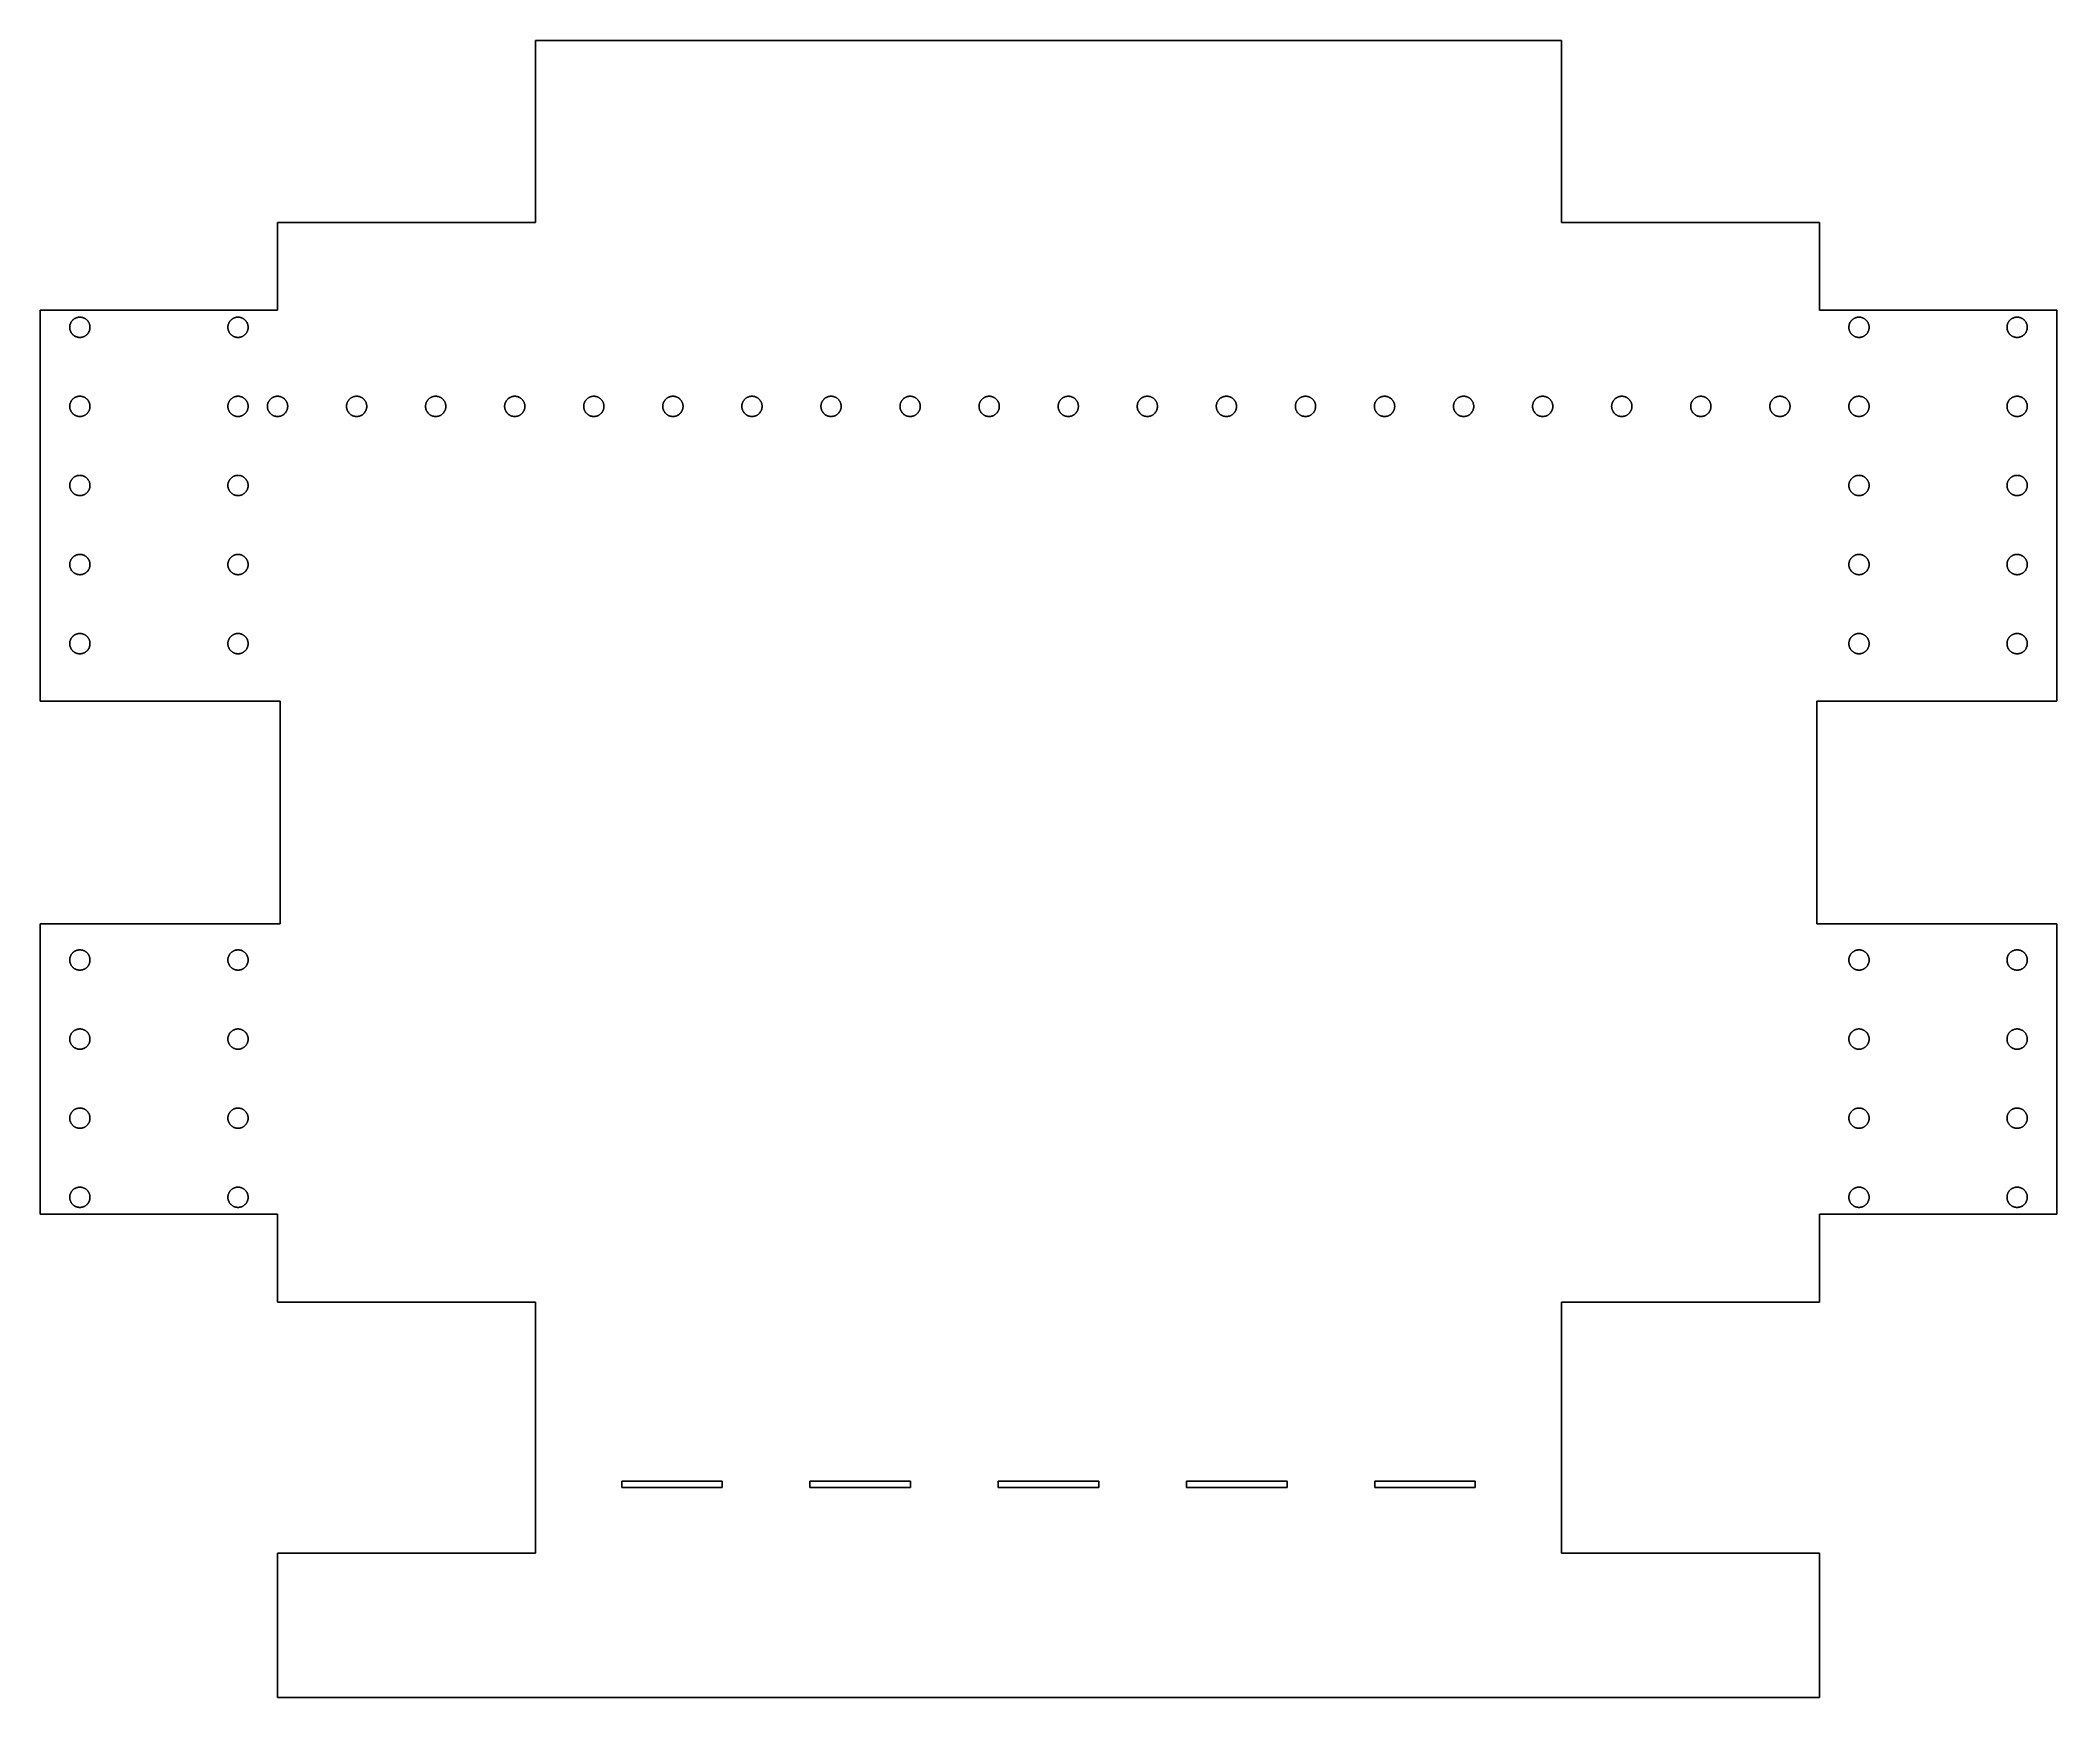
# Model space of a CAD drawing. Header units: metres. Extents: x -204 to 204, y -189 to 146.
import ezdxf

# ---------------------------------------------------------------- set-up
doc = ezdxf.new("R2010")
doc.units = ezdxf.units.M

msp = doc.modelspace()

# ---------------------------------------------------------------- linework, layer by layer
for p, q in [((103.8, 146.05), (-103.8, 146.05)), ((-103.8, 146.05), (-103.8, 109.22)), ((103.8, 109.22), (103.8, 146.05)), ((-103.8, 109.22), (-156, 109.22)), ((-156, 109.22), (-156, 91.4398)), ((156, 109.22), (103.8, 109.22)), ((156, 91.4398), (156, 109.22)), ((-156, 91.4398), (-204, 91.4398)), ((-204, 91.4398), (-204, 12.3399)), ((-197.062, 89.7534), (-196.988, 89.7961)), ((-196.988, 89.7961), (-196.911, 89.836)), ((-196.911, 89.836), (-196.834, 89.8724)), ((-196.834, 89.8724), (-196.755, 89.9058)), ((-196.755, 89.9058), (-196.674, 89.9356)), ((-196.674, 89.9356), (-196.592, 89.9623)), ((-196.592, 89.9623), (-196.51, 89.9856)), ((-196.51, 89.9856), (-196.426, 90.005)), ((-196.426, 90.005), (-196.342, 90.0212)), ((-196.342, 90.0212), (-196.257, 90.0337)), ((-196.257, 90.0337), (-196.171, 90.0426)), ((-196.171, 90.0426), (-196.086, 90.048)), ((-196.086, 90.048), (-196, 90.0499)), ((-196, 90.0499), (-195.914, 90.048)), ((-195.914, 90.048), (-195.828, 90.0426)), ((-195.828, 90.0426), (-195.743, 90.0337)), ((-195.743, 90.0337), (-195.658, 90.0212)), ((-195.658, 90.0212), (-195.574, 90.005)), ((-195.574, 90.005), (-195.49, 89.9856)), ((-195.49, 89.9856), (-195.407, 89.9623)), ((-195.407, 89.9623), (-195.326, 89.9356)), ((-195.326, 89.9356), (-195.245, 89.9058)), ((-195.245, 89.9058), (-195.166, 89.8724)), ((-195.166, 89.8724), (-195.088, 89.836)), ((-195.088, 89.836), (-195.013, 89.7961)), ((-195.013, 89.7961), (-194.938, 89.7534)), ((-165.062, 89.7534), (-164.988, 89.7961)), ((-164.988, 89.7961), (-164.911, 89.836)), ((-164.911, 89.836), (-164.834, 89.8724)), ((-164.834, 89.8724), (-164.755, 89.9058)), ((-164.755, 89.9058), (-164.674, 89.9356)), ((-164.674, 89.9356), (-164.592, 89.9623)), ((-164.592, 89.9623), (-164.51, 89.9856)), ((-164.51, 89.9856), (-164.426, 90.005)), ((-164.426, 90.005), (-164.342, 90.0212)), ((-164.342, 90.0212), (-164.257, 90.0337)), ((-164.257, 90.0337), (-164.171, 90.0426)), ((-164.171, 90.0426), (-164.086, 90.048)), ((-164.086, 90.048), (-164, 90.0499)), ((-164, 90.0499), (-163.914, 90.048)), ((-163.914, 90.048), (-163.828, 90.0426)), ((-163.828, 90.0426), (-163.743, 90.0337)), ((-163.743, 90.0337), (-163.658, 90.0212)), ((-163.658, 90.0212), (-163.574, 90.005)), ((-163.574, 90.005), (-163.49, 89.9856)), ((-163.49, 89.9856), (-163.407, 89.9623)), ((-163.407, 89.9623), (-163.326, 89.9356)), ((-163.326, 89.9356), (-163.245, 89.9058)), ((-163.245, 89.9058), (-163.166, 89.8724)), ((-163.166, 89.8724), (-163.088, 89.836)), ((-163.088, 89.836), (-163.012, 89.7961)), ((-163.012, 89.7961), (-162.938, 89.7534)), ((204, 91.4398), (156, 91.4398)), ((162.938, 89.7534), (163.012, 89.7961)), ((163.012, 89.7961), (163.088, 89.836)), ((163.088, 89.836), (163.166, 89.8724)), ((163.166, 89.8724), (163.245, 89.9058)), ((163.245, 89.9058), (163.326, 89.9356)), ((163.326, 89.9356), (163.407, 89.9623)), ((163.407, 89.9623), (163.49, 89.9856)), ((163.49, 89.9856), (163.574, 90.005)), ((163.574, 90.005), (163.658, 90.0212)), ((163.658, 90.0212), (163.743, 90.0337)), ((163.743, 90.0337), (163.828, 90.0426)), ((163.828, 90.0426), (163.914, 90.048)), ((163.914, 90.048), (164, 90.0499)), ((164, 90.0499), (164.086, 90.048)), ((164.086, 90.048), (164.171, 90.0426)), ((164.171, 90.0426), (164.257, 90.0337)), ((164.257, 90.0337), (164.342, 90.0212)), ((164.342, 90.0212), (164.426, 90.005)), ((164.426, 90.005), (164.51, 89.9856)), ((164.51, 89.9856), (164.592, 89.9623)), ((164.592, 89.9623), (164.674, 89.9356)), ((164.674, 89.9356), (164.755, 89.9058)), ((164.755, 89.9058), (164.834, 89.8724)), ((164.834, 89.8724), (164.911, 89.836)), ((164.911, 89.836), (164.988, 89.7961)), ((164.988, 89.7961), (165.062, 89.7534)), ((194.938, 89.7534), (195.013, 89.7961)), ((195.013, 89.7961), (195.088, 89.836)), ((195.088, 89.836), (195.166, 89.8724)), ((195.166, 89.8724), (195.245, 89.9058)), ((195.245, 89.9058), (195.326, 89.9356)), ((195.326, 89.9356), (195.407, 89.9623)), ((195.407, 89.9623), (195.49, 89.9856)), ((195.49, 89.9856), (195.574, 90.005)), ((195.574, 90.005), (195.658, 90.0212)), ((195.658, 90.0212), (195.743, 90.0337)), ((195.743, 90.0337), (195.828, 90.0426)), ((195.828, 90.0426), (195.914, 90.048)), ((195.914, 90.048), (196, 90.0499)), ((196, 90.0499), (196.086, 90.048)), ((196.086, 90.048), (196.171, 90.0426)), ((196.171, 90.0426), (196.257, 90.0337)), ((196.257, 90.0337), (196.342, 90.0212)), ((196.342, 90.0212), (196.426, 90.005)), ((196.426, 90.005), (196.51, 89.9856)), ((196.51, 89.9856), (196.592, 89.9623)), ((196.592, 89.9623), (196.674, 89.9356)), ((196.674, 89.9356), (196.755, 89.9058)), ((196.755, 89.9058), (196.834, 89.8724)), ((196.834, 89.8724), (196.911, 89.836)), ((196.911, 89.836), (196.988, 89.7961)), ((196.988, 89.7961), (197.062, 89.7534)), ((204, 12.3399), (204, 91.4398)), ((-198.05, 88.0427), (-198.046, 88.1283)), ((-198.05, 87.957), (-198.05, 88.0427)), ((-198.046, 87.871), (-198.05, 87.957)), ((-198.046, 88.1283), (-198.039, 88.214)), ((-198.039, 87.7853), (-198.046, 87.871)), ((-198.039, 88.214), (-198.028, 88.2993)), ((-198.028, 87.7005), (-198.039, 87.7853)), ((-198.028, 88.2993), (-198.013, 88.3838)), ((-198.013, 87.6156), (-198.028, 87.7005)), ((-198.013, 88.3838), (-197.996, 88.4679)), ((-197.996, 87.5319), (-198.013, 87.6156)), ((-197.996, 88.4679), (-197.974, 88.5512)), ((-197.974, 87.4485), (-197.996, 87.5319)), ((-197.974, 88.5512), (-197.95, 88.6333)), ((-197.95, 87.3664), (-197.974, 87.4485)), ((-197.95, 88.6333), (-197.921, 88.7144)), ((-197.921, 87.2854), (-197.95, 87.3664)), ((-197.921, 88.7144), (-197.89, 88.7942)), ((-197.89, 87.2055), (-197.921, 87.2854)), ((-197.89, 88.7942), (-197.855, 88.8725)), ((-197.855, 87.1269), (-197.89, 87.2055)), ((-197.855, 88.8725), (-197.817, 88.9496)), ((-197.817, 87.0501), (-197.855, 87.1269)), ((-197.817, 88.9496), (-197.775, 89.0248)), ((-197.775, 86.9749), (-197.817, 87.0501)), ((-197.775, 89.0248), (-197.731, 89.0984)), ((-197.731, 86.9013), (-197.775, 86.9749)), ((-197.731, 89.0984), (-197.683, 89.1698)), ((-197.683, 86.83), (-197.731, 86.9013)), ((-197.683, 89.1698), (-197.633, 89.2391)), ((-197.633, 86.7602), (-197.683, 86.83)), ((-197.633, 89.2391), (-197.579, 89.3066)), ((-197.579, 86.6932), (-197.633, 86.7602)), ((-197.579, 89.3066), (-197.523, 89.3717)), ((-197.523, 86.628), (-197.579, 86.6932)), ((-197.523, 89.3717), (-197.465, 89.4341)), ((-197.465, 86.5656), (-197.523, 86.628)), ((-197.465, 89.4341), (-197.403, 89.4941)), ((-197.403, 86.5056), (-197.465, 86.5656)), ((-197.403, 89.4941), (-197.34, 89.5515)), ((-197.34, 86.4478), (-197.403, 86.5056)), ((-197.34, 89.5515), (-197.273, 89.6065)), ((-197.273, 86.3932), (-197.34, 86.4478)), ((-197.273, 89.6065), (-197.205, 89.6585)), ((-197.205, 86.3412), (-197.273, 86.3932)), ((-197.205, 89.6585), (-197.134, 89.7073)), ((-197.134, 86.2924), (-197.205, 86.3412)), ((-197.134, 89.7073), (-197.062, 89.7534)), ((-197.062, 86.2463), (-197.134, 86.2924)), ((-196.988, 86.2033), (-197.062, 86.2463)), ((-196.911, 86.1637), (-196.988, 86.2033)), ((-196.834, 86.1269), (-196.911, 86.1637)), ((-196.755, 86.0936), (-196.834, 86.1269)), ((-196.674, 86.0637), (-196.755, 86.0936)), ((-196.592, 86.0374), (-196.674, 86.0637)), ((-196.51, 86.0141), (-196.592, 86.0374)), ((-196.426, 85.9948), (-196.51, 86.0141)), ((-196.342, 85.9785), (-196.426, 85.9948)), ((-196.257, 85.9661), (-196.342, 85.9785)), ((-196.171, 85.9572), (-196.257, 85.9661)), ((-196.086, 85.9517), (-196.171, 85.9572)), ((-196, 85.9498), (-196.086, 85.9517)), ((-195.914, 85.9517), (-196, 85.9498)), ((-195.828, 85.9572), (-195.914, 85.9517)), ((-195.743, 85.9661), (-195.828, 85.9572)), ((-195.658, 85.9785), (-195.743, 85.9661)), ((-195.574, 85.9948), (-195.658, 85.9785)), ((-195.49, 86.0141), (-195.574, 85.9948)), ((-195.407, 86.0374), (-195.49, 86.0141)), ((-195.326, 86.0637), (-195.407, 86.0374)), ((-195.245, 86.0936), (-195.326, 86.0637)), ((-195.166, 86.1269), (-195.245, 86.0936)), ((-195.088, 86.1637), (-195.166, 86.1269)), ((-195.013, 86.2033), (-195.088, 86.1637)), ((-194.938, 86.2463), (-195.013, 86.2033)), ((-194.938, 89.7534), (-194.866, 89.7073)), ((-194.866, 86.2924), (-194.938, 86.2463)), ((-194.866, 89.7073), (-194.795, 89.6585)), ((-194.795, 86.3412), (-194.866, 86.2924)), ((-194.795, 89.6585), (-194.726, 89.6065)), ((-194.726, 86.3932), (-194.795, 86.3412)), ((-194.726, 89.6065), (-194.661, 89.5515)), ((-194.661, 86.4478), (-194.726, 86.3932)), ((-194.661, 89.5515), (-194.597, 89.4941)), ((-194.597, 86.5056), (-194.661, 86.4478)), ((-194.597, 89.4941), (-194.535, 89.4341)), ((-194.535, 86.5656), (-194.597, 86.5056)), ((-194.535, 89.4341), (-194.477, 89.3717)), ((-194.477, 86.628), (-194.535, 86.5656)), ((-194.477, 89.3717), (-194.42, 89.3066)), ((-194.42, 86.6932), (-194.477, 86.628)), ((-194.42, 89.3066), (-194.367, 89.2391)), ((-194.367, 86.7602), (-194.42, 86.6932)), ((-194.367, 89.2391), (-194.316, 89.1698)), ((-194.316, 86.83), (-194.367, 86.7602)), ((-194.316, 89.1698), (-194.269, 89.0984)), ((-194.269, 86.9013), (-194.316, 86.83)), ((-194.269, 89.0984), (-194.225, 89.0248)), ((-194.225, 86.9749), (-194.269, 86.9013)), ((-194.225, 89.0248), (-194.183, 88.9496)), ((-194.183, 87.0501), (-194.225, 86.9749)), ((-194.183, 88.9496), (-194.145, 88.8725)), ((-194.145, 87.1269), (-194.183, 87.0501)), ((-194.145, 88.8725), (-194.11, 88.7942)), ((-194.11, 87.2055), (-194.145, 87.1269)), ((-194.11, 88.7942), (-194.078, 88.7144)), ((-194.078, 87.2854), (-194.11, 87.2055)), ((-194.078, 88.7144), (-194.05, 88.6333)), ((-194.05, 87.3664), (-194.078, 87.2854)), ((-194.05, 88.6333), (-194.025, 88.5512)), ((-194.025, 87.4485), (-194.05, 87.3664)), ((-194.025, 88.5512), (-194.004, 88.4679)), ((-194.004, 87.5319), (-194.025, 87.4485)), ((-194.004, 88.4679), (-193.986, 88.3838)), ((-193.986, 87.6156), (-194.004, 87.5319)), ((-193.986, 88.3838), (-193.972, 88.2993)), ((-193.972, 87.7005), (-193.986, 87.6156)), ((-193.972, 88.2993), (-193.961, 88.214)), ((-193.961, 87.7853), (-193.972, 87.7005)), ((-193.961, 88.214), (-193.954, 88.1283)), ((-193.954, 87.871), (-193.961, 87.7853)), ((-193.954, 88.1283), (-193.951, 88.0427)), ((-193.951, 87.957), (-193.954, 87.871)), ((-193.951, 88.0427), (-193.951, 87.957)), ((-166.05, 88.0427), (-166.046, 88.1283)), ((-166.05, 87.957), (-166.05, 88.0427)), ((-166.046, 87.871), (-166.05, 87.957)), ((-166.046, 88.1283), (-166.039, 88.214)), ((-166.039, 87.7853), (-166.046, 87.871)), ((-166.039, 88.214), (-166.028, 88.2993)), ((-166.028, 87.7005), (-166.039, 87.7853)), ((-166.028, 88.2993), (-166.014, 88.3838)), ((-166.014, 87.6156), (-166.028, 87.7005)), ((-166.014, 88.3838), (-165.996, 88.4679)), ((-165.996, 87.5319), (-166.014, 87.6156)), ((-165.996, 88.4679), (-165.974, 88.5512)), ((-165.974, 87.4485), (-165.996, 87.5319)), ((-165.974, 88.5512), (-165.95, 88.6333)), ((-165.95, 87.3664), (-165.974, 87.4485)), ((-165.95, 88.6333), (-165.921, 88.7144)), ((-165.921, 87.2854), (-165.95, 87.3664)), ((-165.921, 88.7144), (-165.89, 88.7942)), ((-165.89, 87.2055), (-165.921, 87.2854)), ((-165.89, 88.7942), (-165.855, 88.8725)), ((-165.855, 87.1269), (-165.89, 87.2055)), ((-165.855, 88.8725), (-165.817, 88.9496)), ((-165.817, 87.0501), (-165.855, 87.1269)), ((-165.817, 88.9496), (-165.775, 89.0248)), ((-165.775, 86.9749), (-165.817, 87.0501)), ((-165.775, 89.0248), (-165.731, 89.0984)), ((-165.731, 86.9013), (-165.775, 86.9749)), ((-165.731, 89.0984), (-165.683, 89.1698)), ((-165.683, 86.83), (-165.731, 86.9013)), ((-165.683, 89.1698), (-165.633, 89.2391)), ((-165.633, 86.7602), (-165.683, 86.83)), ((-165.633, 89.2391), (-165.579, 89.3066)), ((-165.579, 86.6932), (-165.633, 86.7602)), ((-165.579, 89.3066), (-165.523, 89.3717)), ((-165.523, 86.628), (-165.579, 86.6932)), ((-165.523, 89.3717), (-165.465, 89.4341)), ((-165.465, 86.5656), (-165.523, 86.628)), ((-165.465, 89.4341), (-165.403, 89.4941)), ((-165.403, 86.5056), (-165.465, 86.5656)), ((-165.403, 89.4941), (-165.34, 89.5515)), ((-165.34, 86.4478), (-165.403, 86.5056)), ((-165.34, 89.5515), (-165.273, 89.6065)), ((-165.273, 86.3932), (-165.34, 86.4478)), ((-165.273, 89.6065), (-165.205, 89.6585)), ((-165.205, 86.3412), (-165.273, 86.3932)), ((-165.205, 89.6585), (-165.134, 89.7073)), ((-165.134, 86.2924), (-165.205, 86.3412)), ((-165.134, 89.7073), (-165.062, 89.7534)), ((-165.062, 86.2463), (-165.134, 86.2924)), ((-164.988, 86.2033), (-165.062, 86.2463)), ((-164.911, 86.1637), (-164.988, 86.2033)), ((-164.834, 86.1269), (-164.911, 86.1637)), ((-164.755, 86.0936), (-164.834, 86.1269)), ((-164.674, 86.0637), (-164.755, 86.0936)), ((-164.592, 86.0374), (-164.674, 86.0637)), ((-164.51, 86.0141), (-164.592, 86.0374)), ((-164.426, 85.9948), (-164.51, 86.0141)), ((-164.342, 85.9785), (-164.426, 85.9948)), ((-164.257, 85.9661), (-164.342, 85.9785)), ((-164.171, 85.9572), (-164.257, 85.9661)), ((-164.086, 85.9517), (-164.171, 85.9572)), ((-164, 85.9498), (-164.086, 85.9517)), ((-163.914, 85.9517), (-164, 85.9498)), ((-163.828, 85.9572), (-163.914, 85.9517)), ((-163.743, 85.9661), (-163.828, 85.9572)), ((-163.658, 85.9785), (-163.743, 85.9661)), ((-163.574, 85.9948), (-163.658, 85.9785)), ((-163.49, 86.0141), (-163.574, 85.9948)), ((-163.407, 86.0374), (-163.49, 86.0141)), ((-163.326, 86.0637), (-163.407, 86.0374)), ((-163.245, 86.0936), (-163.326, 86.0637)), ((-163.166, 86.1269), (-163.245, 86.0936)), ((-163.088, 86.1637), (-163.166, 86.1269)), ((-163.012, 86.2033), (-163.088, 86.1637)), ((-162.938, 86.2463), (-163.012, 86.2033)), ((-162.938, 89.7534), (-162.866, 89.7073)), ((-162.866, 86.2924), (-162.938, 86.2463)), ((-162.866, 89.7073), (-162.795, 89.6585)), ((-162.795, 86.3412), (-162.866, 86.2924)), ((-162.795, 89.6585), (-162.727, 89.6065)), ((-162.727, 86.3932), (-162.795, 86.3412)), ((-162.727, 89.6065), (-162.66, 89.5515)), ((-162.66, 86.4478), (-162.727, 86.3932)), ((-162.66, 89.5515), (-162.597, 89.4941)), ((-162.597, 86.5056), (-162.66, 86.4478)), ((-162.597, 89.4941), (-162.535, 89.4341)), ((-162.535, 86.5656), (-162.597, 86.5056)), ((-162.535, 89.4341), (-162.477, 89.3717)), ((-162.477, 86.628), (-162.535, 86.5656)), ((-162.477, 89.3717), (-162.42, 89.3066)), ((-162.42, 86.6932), (-162.477, 86.628)), ((-162.42, 89.3066), (-162.367, 89.2391)), ((-162.367, 86.7602), (-162.42, 86.6932)), ((-162.367, 89.2391), (-162.316, 89.1698)), ((-162.316, 86.83), (-162.367, 86.7602)), ((-162.316, 89.1698), (-162.269, 89.0984)), ((-162.269, 86.9013), (-162.316, 86.83)), ((-162.269, 89.0984), (-162.225, 89.0248)), ((-162.225, 86.9749), (-162.269, 86.9013)), ((-162.225, 89.0248), (-162.183, 88.9496)), ((-162.183, 87.0501), (-162.225, 86.9749)), ((-162.183, 88.9496), (-162.145, 88.8725)), ((-162.145, 87.1269), (-162.183, 87.0501)), ((-162.145, 88.8725), (-162.11, 88.7942)), ((-162.11, 87.2055), (-162.145, 87.1269)), ((-162.11, 88.7942), (-162.078, 88.7144)), ((-162.078, 87.2854), (-162.11, 87.2055)), ((-162.078, 88.7144), (-162.05, 88.6333)), ((-162.05, 87.3664), (-162.078, 87.2854)), ((-162.05, 88.6333), (-162.025, 88.5512)), ((-162.025, 87.4485), (-162.05, 87.3664)), ((-162.025, 88.5512), (-162.004, 88.4679)), ((-162.004, 87.5319), (-162.025, 87.4485)), ((-162.004, 88.4679), (-161.986, 88.3838)), ((-161.986, 87.6156), (-162.004, 87.5319)), ((-161.986, 88.3838), (-161.972, 88.2993)), ((-161.972, 87.7005), (-161.986, 87.6156)), ((-161.972, 88.2993), (-161.961, 88.214)), ((-161.961, 87.7853), (-161.972, 87.7005)), ((-161.961, 88.214), (-161.954, 88.1283)), ((-161.954, 87.871), (-161.961, 87.7853)), ((-161.954, 88.1283), (-161.95, 88.0427)), ((-161.95, 87.957), (-161.954, 87.871)), ((-161.95, 88.0427), (-161.95, 87.957)), ((161.95, 88.0427), (161.954, 88.1283)), ((161.95, 87.957), (161.95, 88.0427)), ((161.954, 87.871), (161.95, 87.957)), ((161.954, 88.1283), (161.961, 88.214)), ((161.961, 87.7853), (161.954, 87.871)), ((161.961, 88.214), (161.972, 88.2993)), ((161.972, 87.7005), (161.961, 87.7853)), ((161.972, 88.2993), (161.986, 88.3838)), ((161.986, 87.6156), (161.972, 87.7005)), ((161.986, 88.3838), (162.004, 88.4679)), ((162.004, 87.5319), (161.986, 87.6156)), ((162.004, 88.4679), (162.025, 88.5512)), ((162.025, 87.4485), (162.004, 87.5319)), ((162.025, 88.5512), (162.05, 88.6333)), ((162.05, 87.3664), (162.025, 87.4485)), ((162.05, 88.6333), (162.078, 88.7144)), ((162.078, 87.2854), (162.05, 87.3664)), ((162.078, 88.7144), (162.11, 88.7942)), ((162.11, 87.2055), (162.078, 87.2854)), ((162.11, 88.7942), (162.145, 88.8725)), ((162.145, 87.1269), (162.11, 87.2055)), ((162.145, 88.8725), (162.183, 88.9496)), ((162.183, 87.0501), (162.145, 87.1269)), ((162.183, 88.9496), (162.225, 89.0248)), ((162.225, 86.9749), (162.183, 87.0501)), ((162.225, 89.0248), (162.269, 89.0984)), ((162.269, 86.9013), (162.225, 86.9749)), ((162.269, 89.0984), (162.316, 89.1698)), ((162.316, 86.83), (162.269, 86.9013)), ((162.316, 89.1698), (162.367, 89.2391)), ((162.367, 86.7602), (162.316, 86.83)), ((162.367, 89.2391), (162.42, 89.3066)), ((162.42, 86.6932), (162.367, 86.7602)), ((162.42, 89.3066), (162.477, 89.3717)), ((162.477, 86.628), (162.42, 86.6932)), ((162.477, 89.3717), (162.535, 89.4341)), ((162.535, 86.5656), (162.477, 86.628)), ((162.535, 89.4341), (162.597, 89.4941)), ((162.597, 86.5056), (162.535, 86.5656)), ((162.597, 89.4941), (162.66, 89.5515)), ((162.66, 86.4478), (162.597, 86.5056)), ((162.66, 89.5515), (162.727, 89.6065)), ((162.727, 86.3932), (162.66, 86.4478)), ((162.727, 89.6065), (162.795, 89.6585)), ((162.795, 86.3412), (162.727, 86.3932)), ((162.795, 89.6585), (162.866, 89.7073)), ((162.866, 86.2924), (162.795, 86.3412)), ((162.866, 89.7073), (162.938, 89.7534)), ((162.938, 86.2463), (162.866, 86.2924)), ((163.012, 86.2033), (162.938, 86.2463)), ((163.088, 86.1637), (163.012, 86.2033)), ((163.166, 86.1269), (163.088, 86.1637)), ((163.245, 86.0936), (163.166, 86.1269)), ((163.326, 86.0637), (163.245, 86.0936)), ((163.407, 86.0374), (163.326, 86.0637)), ((163.49, 86.0141), (163.407, 86.0374)), ((163.574, 85.9948), (163.49, 86.0141)), ((163.658, 85.9785), (163.574, 85.9948)), ((163.743, 85.9661), (163.658, 85.9785)), ((163.828, 85.9572), (163.743, 85.9661)), ((163.914, 85.9517), (163.828, 85.9572)), ((164, 85.9498), (163.914, 85.9517)), ((164.086, 85.9517), (164, 85.9498)), ((164.171, 85.9572), (164.086, 85.9517)), ((164.257, 85.9661), (164.171, 85.9572)), ((164.342, 85.9785), (164.257, 85.9661)), ((164.426, 85.9948), (164.342, 85.9785)), ((164.51, 86.0141), (164.426, 85.9948)), ((164.592, 86.0374), (164.51, 86.0141)), ((164.674, 86.0637), (164.592, 86.0374)), ((164.755, 86.0936), (164.674, 86.0637)), ((164.834, 86.1269), (164.755, 86.0936)), ((164.911, 86.1637), (164.834, 86.1269)), ((164.988, 86.2033), (164.911, 86.1637)), ((165.062, 86.2463), (164.988, 86.2033)), ((165.062, 89.7534), (165.134, 89.7073)), ((165.134, 86.2924), (165.062, 86.2463)), ((165.134, 89.7073), (165.205, 89.6585)), ((165.205, 86.3412), (165.134, 86.2924)), ((165.205, 89.6585), (165.273, 89.6065)), ((165.273, 86.3932), (165.205, 86.3412)), ((165.273, 89.6065), (165.34, 89.5515)), ((165.34, 86.4478), (165.273, 86.3932)), ((165.34, 89.5515), (165.403, 89.4941)), ((165.403, 86.5056), (165.34, 86.4478)), ((165.403, 89.4941), (165.465, 89.4341)), ((165.465, 86.5656), (165.403, 86.5056)), ((165.465, 89.4341), (165.523, 89.3717)), ((165.523, 86.628), (165.465, 86.5656)), ((165.523, 89.3717), (165.579, 89.3066)), ((165.579, 86.6932), (165.523, 86.628)), ((165.579, 89.3066), (165.633, 89.2391)), ((165.633, 86.7602), (165.579, 86.6932)), ((165.633, 89.2391), (165.683, 89.1698)), ((165.683, 86.83), (165.633, 86.7602)), ((165.683, 89.1698), (165.731, 89.0984)), ((165.731, 86.9013), (165.683, 86.83)), ((165.731, 89.0984), (165.775, 89.0248)), ((165.775, 86.9749), (165.731, 86.9013)), ((165.775, 89.0248), (165.817, 88.9496)), ((165.817, 87.0501), (165.775, 86.9749)), ((165.817, 88.9496), (165.855, 88.8725)), ((165.855, 87.1269), (165.817, 87.0501)), ((165.855, 88.8725), (165.89, 88.7942)), ((165.89, 87.2055), (165.855, 87.1269)), ((165.89, 88.7942), (165.921, 88.7144)), ((165.921, 87.2854), (165.89, 87.2055)), ((165.921, 88.7144), (165.95, 88.6333)), ((165.95, 87.3664), (165.921, 87.2854)), ((165.95, 88.6333), (165.974, 88.5512)), ((165.974, 87.4485), (165.95, 87.3664)), ((165.974, 88.5512), (165.996, 88.4679)), ((165.996, 87.5319), (165.974, 87.4485)), ((165.996, 88.4679), (166.014, 88.3838)), ((166.014, 87.6156), (165.996, 87.5319)), ((166.014, 88.3838), (166.028, 88.2993)), ((166.028, 87.7005), (166.014, 87.6156)), ((166.028, 88.2993), (166.039, 88.214)), ((166.039, 87.7853), (166.028, 87.7005)), ((166.039, 88.214), (166.046, 88.1283)), ((166.046, 87.871), (166.039, 87.7853)), ((166.046, 88.1283), (166.05, 88.0427)), ((166.05, 87.957), (166.046, 87.871)), ((166.05, 88.0427), (166.05, 87.957)), ((193.951, 88.0427), (193.954, 88.1283)), ((193.951, 87.957), (193.951, 88.0427)), ((193.954, 87.871), (193.951, 87.957)), ((193.954, 88.1283), (193.961, 88.214)), ((193.961, 87.7853), (193.954, 87.871)), ((193.961, 88.214), (193.972, 88.2993)), ((193.972, 87.7005), (193.961, 87.7853)), ((193.972, 88.2993), (193.986, 88.3838)), ((193.986, 87.6156), (193.972, 87.7005)), ((193.986, 88.3838), (194.004, 88.4679)), ((194.004, 87.5319), (193.986, 87.6156)), ((194.004, 88.4679), (194.025, 88.5512)), ((194.025, 87.4485), (194.004, 87.5319)), ((194.025, 88.5512), (194.05, 88.6333)), ((194.05, 87.3664), (194.025, 87.4485)), ((194.05, 88.6333), (194.078, 88.7144)), ((194.078, 87.2854), (194.05, 87.3664)), ((194.078, 88.7144), (194.11, 88.7942)), ((194.11, 87.2055), (194.078, 87.2854)), ((194.11, 88.7942), (194.145, 88.8725)), ((194.145, 87.1269), (194.11, 87.2055)), ((194.145, 88.8725), (194.183, 88.9496)), ((194.183, 87.0501), (194.145, 87.1269)), ((194.183, 88.9496), (194.225, 89.0248)), ((194.225, 86.9749), (194.183, 87.0501)), ((194.225, 89.0248), (194.269, 89.0984)), ((194.269, 86.9013), (194.225, 86.9749)), ((194.269, 89.0984), (194.316, 89.1698)), ((194.316, 86.83), (194.269, 86.9013)), ((194.316, 89.1698), (194.367, 89.2391)), ((194.367, 86.7602), (194.316, 86.83)), ((194.367, 89.2391), (194.42, 89.3066)), ((194.42, 86.6932), (194.367, 86.7602)), ((194.42, 89.3066), (194.477, 89.3717)), ((194.477, 86.628), (194.42, 86.6932)), ((194.477, 89.3717), (194.535, 89.4341)), ((194.535, 86.5656), (194.477, 86.628)), ((194.535, 89.4341), (194.597, 89.4941)), ((194.597, 86.5056), (194.535, 86.5656)), ((194.597, 89.4941), (194.661, 89.5515)), ((194.661, 86.4478), (194.597, 86.5056)), ((194.661, 89.5515), (194.726, 89.6065)), ((194.726, 86.3932), (194.661, 86.4478)), ((194.726, 89.6065), (194.795, 89.6585)), ((194.795, 86.3412), (194.726, 86.3932)), ((194.795, 89.6585), (194.866, 89.7073)), ((194.866, 86.2924), (194.795, 86.3412)), ((194.866, 89.7073), (194.938, 89.7534)), ((194.938, 86.2463), (194.866, 86.2924)), ((195.013, 86.2033), (194.938, 86.2463)), ((195.088, 86.1637), (195.013, 86.2033)), ((195.166, 86.1269), (195.088, 86.1637)), ((195.245, 86.0936), (195.166, 86.1269)), ((195.326, 86.0637), (195.245, 86.0936)), ((195.407, 86.0374), (195.326, 86.0637)), ((195.49, 86.0141), (195.407, 86.0374)), ((195.574, 85.9948), (195.49, 86.0141)), ((195.658, 85.9785), (195.574, 85.9948)), ((195.743, 85.9661), (195.658, 85.9785)), ((195.828, 85.9572), (195.743, 85.9661)), ((195.914, 85.9517), (195.828, 85.9572)), ((196, 85.9498), (195.914, 85.9517)), ((196.086, 85.9517), (196, 85.9498)), ((196.171, 85.9572), (196.086, 85.9517)), ((196.257, 85.9661), (196.171, 85.9572)), ((196.342, 85.9785), (196.257, 85.9661)), ((196.426, 85.9948), (196.342, 85.9785)), ((196.51, 86.0141), (196.426, 85.9948)), ((196.592, 86.0374), (196.51, 86.0141)), ((196.674, 86.0637), (196.592, 86.0374)), ((196.755, 86.0936), (196.674, 86.0637)), ((196.834, 86.1269), (196.755, 86.0936)), ((196.911, 86.1637), (196.834, 86.1269)), ((196.988, 86.2033), (196.911, 86.1637)), ((197.062, 86.2463), (196.988, 86.2033)), ((197.062, 89.7534), (197.134, 89.7073)), ((197.134, 86.2924), (197.062, 86.2463)), ((197.134, 89.7073), (197.205, 89.6585)), ((197.205, 86.3412), (197.134, 86.2924)), ((197.205, 89.6585), (197.273, 89.6065)), ((197.273, 86.3932), (197.205, 86.3412)), ((197.273, 89.6065), (197.34, 89.5515)), ((197.34, 86.4478), (197.273, 86.3932)), ((197.34, 89.5515), (197.403, 89.4941)), ((197.403, 86.5056), (197.34, 86.4478)), ((197.403, 89.4941), (197.465, 89.4341)), ((197.465, 86.5656), (197.403, 86.5056)), ((197.465, 89.4341), (197.523, 89.3717)), ((197.523, 86.628), (197.465, 86.5656)), ((197.523, 89.3717), (197.579, 89.3066)), ((197.579, 86.6932), (197.523, 86.628)), ((197.579, 89.3066), (197.633, 89.2391)), ((197.633, 86.7602), (197.579, 86.6932)), ((197.633, 89.2391), (197.683, 89.1698)), ((197.683, 86.83), (197.633, 86.7602)), ((197.683, 89.1698), (197.731, 89.0984)), ((197.731, 86.9013), (197.683, 86.83)), ((197.731, 89.0984), (197.775, 89.0248)), ((197.775, 86.9749), (197.731, 86.9013)), ((197.775, 89.0248), (197.817, 88.9496)), ((197.817, 87.0501), (197.775, 86.9749)), ((197.817, 88.9496), (197.855, 88.8725)), ((197.855, 87.1269), (197.817, 87.0501)), ((197.855, 88.8725), (197.89, 88.7942)), ((197.89, 87.2055), (197.855, 87.1269)), ((197.89, 88.7942), (197.921, 88.7144)), ((197.921, 87.2854), (197.89, 87.2055)), ((197.921, 88.7144), (197.95, 88.6333)), ((197.95, 87.3664), (197.921, 87.2854)), ((197.95, 88.6333), (197.974, 88.5512)), ((197.974, 87.4485), (197.95, 87.3664)), ((197.974, 88.5512), (197.996, 88.4679)), ((197.996, 87.5319), (197.974, 87.4485)), ((197.996, 88.4679), (198.013, 88.3838)), ((198.013, 87.6156), (197.996, 87.5319)), ((198.013, 88.3838), (198.028, 88.2993)), ((198.028, 87.7005), (198.013, 87.6156)), ((198.028, 88.2993), (198.039, 88.214)), ((198.039, 87.7853), (198.028, 87.7005)), ((198.039, 88.214), (198.046, 88.1283)), ((198.046, 87.871), (198.039, 87.7853)), ((198.046, 88.1283), (198.05, 88.0427)), ((198.05, 87.957), (198.046, 87.871)), ((198.05, 88.0427), (198.05, 87.957)), ((-197.465, 73.4343), (-197.403, 73.4944)), ((-197.403, 73.4944), (-197.34, 73.5517)), ((-197.34, 73.5517), (-197.273, 73.6064)), ((-197.273, 73.6064), (-197.205, 73.6583)), ((-197.205, 73.6583), (-197.134, 73.7071)), ((-197.134, 73.7071), (-197.062, 73.7533)), ((-197.062, 73.7533), (-196.988, 73.7963)), ((-196.988, 73.7963), (-196.911, 73.8362)), ((-196.911, 73.8362), (-196.834, 73.8726)), ((-196.834, 73.8726), (-196.755, 73.906)), ((-196.755, 73.906), (-196.674, 73.9358)), ((-196.674, 73.9358), (-196.592, 73.9622)), ((-196.592, 73.9622), (-196.51, 73.9854)), ((-196.51, 73.9854), (-196.426, 74.0052)), ((-196.426, 74.0052), (-196.342, 74.0211)), ((-196.342, 74.0211), (-196.257, 74.0335)), ((-196.257, 74.0335), (-196.171, 74.0428)), ((-196.171, 74.0428), (-196.086, 74.0482)), ((-196.086, 74.0482), (-196, 74.0497)), ((-196, 74.0497), (-195.914, 74.0482)), ((-195.914, 74.0482), (-195.828, 74.0428)), ((-195.828, 74.0428), (-195.743, 74.0335)), ((-195.743, 74.0335), (-195.658, 74.0211)), ((-195.658, 74.0211), (-195.574, 74.0052)), ((-195.574, 74.0052), (-195.49, 73.9854)), ((-195.49, 73.9854), (-195.407, 73.9622)), ((-195.407, 73.9622), (-195.326, 73.9358)), ((-195.326, 73.9358), (-195.245, 73.906)), ((-195.245, 73.906), (-195.166, 73.8726)), ((-195.166, 73.8726), (-195.088, 73.8362)), ((-195.088, 73.8362), (-195.013, 73.7963)), ((-195.013, 73.7963), (-194.938, 73.7533)), ((-194.938, 73.7533), (-194.866, 73.7071)), ((-194.866, 73.7071), (-194.795, 73.6583)), ((-194.795, 73.6583), (-194.726, 73.6064)), ((-194.726, 73.6064), (-194.661, 73.5517)), ((-194.661, 73.5517), (-194.597, 73.4944)), ((-194.597, 73.4944), (-194.535, 73.4343)), ((-165.465, 73.4343), (-165.403, 73.4944)), ((-165.403, 73.4944), (-165.34, 73.5517)), ((-165.34, 73.5517), (-165.273, 73.6064)), ((-165.273, 73.6064), (-165.205, 73.6583)), ((-165.205, 73.6583), (-165.134, 73.7071)), ((-165.134, 73.7071), (-165.062, 73.7533)), ((-165.062, 73.7533), (-164.988, 73.7963)), ((-164.988, 73.7963), (-164.911, 73.8362)), ((-164.911, 73.8362), (-164.834, 73.8726)), ((-164.834, 73.8726), (-164.755, 73.906)), ((-164.755, 73.906), (-164.674, 73.9358)), ((-164.674, 73.9358), (-164.592, 73.9622)), ((-164.592, 73.9622), (-164.51, 73.9854)), ((-164.51, 73.9854), (-164.426, 74.0052)), ((-164.426, 74.0052), (-164.342, 74.0211)), ((-164.342, 74.0211), (-164.257, 74.0335)), ((-164.257, 74.0335), (-164.171, 74.0428)), ((-164.171, 74.0428), (-164.086, 74.0482)), ((-164.086, 74.0482), (-164, 74.0497)), ((-164, 74.0497), (-163.914, 74.0482)), ((-163.914, 74.0482), (-163.828, 74.0428)), ((-163.828, 74.0428), (-163.743, 74.0335)), ((-163.743, 74.0335), (-163.658, 74.0211)), ((-163.658, 74.0211), (-163.574, 74.0052)), ((-163.574, 74.0052), (-163.49, 73.9854)), ((-163.49, 73.9854), (-163.407, 73.9622)), ((-163.407, 73.9622), (-163.326, 73.9358)), ((-163.326, 73.9358), (-163.245, 73.906)), ((-163.245, 73.906), (-163.166, 73.8726)), ((-163.166, 73.8726), (-163.088, 73.8362)), ((-163.088, 73.8362), (-163.012, 73.7963)), ((-163.012, 73.7963), (-162.938, 73.7533)), ((-162.938, 73.7533), (-162.866, 73.7071)), ((-162.866, 73.7071), (-162.795, 73.6583)), ((-162.795, 73.6583), (-162.727, 73.6064)), ((-162.727, 73.6064), (-162.66, 73.5517)), ((-162.66, 73.5517), (-162.597, 73.4944)), ((-162.597, 73.4944), (-162.535, 73.4343)), ((-157.494, 73.4033), (-157.434, 73.4645)), ((-157.434, 73.4645), (-157.371, 73.5234)), ((-157.371, 73.5234), (-157.307, 73.5792)), ((-157.307, 73.5792), (-157.239, 73.6327)), ((-157.239, 73.6327), (-157.17, 73.6831)), ((-157.17, 73.6831), (-157.098, 73.7308)), ((-157.098, 73.7308), (-157.025, 73.7753)), ((-157.025, 73.7753), (-156.95, 73.8164)), ((-156.95, 73.8164), (-156.873, 73.8548)), ((-156.873, 73.8548), (-156.794, 73.8897)), ((-156.794, 73.8897), (-156.714, 73.9211)), ((-156.714, 73.9211), (-156.633, 73.9494)), ((-156.633, 73.9494), (-156.551, 73.9742)), ((-156.551, 73.9742), (-156.468, 73.9955)), ((-156.468, 73.9955), (-156.384, 74.0133)), ((-156.384, 74.0133), (-156.299, 74.0277)), ((-156.299, 74.0277), (-156.214, 74.0385)), ((-156.214, 74.0385), (-156.128, 74.0459)), ((-156.128, 74.0459), (-156.043, 74.0494)), ((-156.043, 74.0494), (-155.957, 74.0494)), ((-155.957, 74.0494), (-155.871, 74.0459)), ((-155.871, 74.0459), (-155.785, 74.0385)), ((-155.785, 74.0385), (-155.7, 74.0277)), ((-155.7, 74.0277), (-155.616, 74.0133)), ((-155.616, 74.0133), (-155.532, 73.9955)), ((-155.532, 73.9955), (-155.449, 73.9742)), ((-155.449, 73.9742), (-155.366, 73.9494)), ((-155.366, 73.9494), (-155.285, 73.9211)), ((-155.285, 73.9211), (-155.205, 73.8897)), ((-155.205, 73.8897), (-155.127, 73.8548)), ((-155.127, 73.8548), (-155.05, 73.8164)), ((-155.05, 73.8164), (-154.975, 73.7753)), ((-154.975, 73.7753), (-154.901, 73.7308)), ((-154.901, 73.7308), (-154.83, 73.6831)), ((-154.83, 73.6831), (-154.76, 73.6327)), ((-154.76, 73.6327), (-154.693, 73.5792)), ((-154.693, 73.5792), (-154.628, 73.5234)), ((-154.628, 73.5234), (-154.565, 73.4645)), ((-154.565, 73.4645), (-154.505, 73.4033)), ((-141.494, 73.4033), (-141.434, 73.4645)), ((-141.434, 73.4645), (-141.372, 73.5234)), ((-141.372, 73.5234), (-141.306, 73.5792)), ((-141.306, 73.5792), (-141.239, 73.6327)), ((-141.239, 73.6327), (-141.17, 73.6831)), ((-141.17, 73.6831), (-141.098, 73.7308)), ((-141.098, 73.7308), (-141.025, 73.7753)), ((-141.025, 73.7753), (-140.95, 73.8164)), ((-140.95, 73.8164), (-140.873, 73.8548)), ((-140.873, 73.8548), (-140.794, 73.8897)), ((-140.794, 73.8897), (-140.714, 73.9211)), ((-140.714, 73.9211), (-140.633, 73.9494)), ((-140.633, 73.9494), (-140.551, 73.9742)), ((-140.551, 73.9742), (-140.468, 73.9955)), ((-140.468, 73.9955), (-140.384, 74.0133)), ((-140.384, 74.0133), (-140.299, 74.0277)), ((-140.299, 74.0277), (-140.214, 74.0385)), ((-140.214, 74.0385), (-140.129, 74.0459)), ((-140.129, 74.0459), (-140.043, 74.0494)), ((-140.043, 74.0494), (-139.957, 74.0494)), ((-139.957, 74.0494), (-139.871, 74.0459)), ((-139.871, 74.0459), (-139.786, 74.0385)), ((-139.786, 74.0385), (-139.7, 74.0277)), ((-139.7, 74.0277), (-139.616, 74.0133)), ((-139.616, 74.0133), (-139.532, 73.9955)), ((-139.532, 73.9955), (-139.448, 73.9742)), ((-139.448, 73.9742), (-139.366, 73.9494)), ((-139.366, 73.9494), (-139.285, 73.9211)), ((-139.285, 73.9211), (-139.205, 73.8897)), ((-139.205, 73.8897), (-139.127, 73.8548)), ((-139.127, 73.8548), (-139.05, 73.8164)), ((-139.05, 73.8164), (-138.975, 73.7753)), ((-138.975, 73.7753), (-138.901, 73.7308)), ((-138.901, 73.7308), (-138.83, 73.6831)), ((-138.83, 73.6831), (-138.761, 73.6327)), ((-138.761, 73.6327), (-138.693, 73.5792)), ((-138.693, 73.5792), (-138.628, 73.5234)), ((-138.628, 73.5234), (-138.566, 73.4645)), ((-138.566, 73.4645), (-138.505, 73.4033)), ((-125.494, 73.4033), (-125.434, 73.4645)), ((-125.434, 73.4645), (-125.371, 73.5234)), ((-125.371, 73.5234), (-125.307, 73.5792)), ((-125.307, 73.5792), (-125.239, 73.6327)), ((-125.239, 73.6327), (-125.17, 73.6831)), ((-125.17, 73.6831), (-125.098, 73.7308)), ((-125.098, 73.7308), (-125.025, 73.7753)), ((-125.025, 73.7753), (-124.95, 73.8164)), ((-124.95, 73.8164), (-124.873, 73.8548)), ((-124.873, 73.8548), (-124.794, 73.8897)), ((-124.794, 73.8897), (-124.714, 73.9211)), ((-124.714, 73.9211), (-124.633, 73.9494)), ((-124.633, 73.9494), (-124.551, 73.9742)), ((-124.551, 73.9742), (-124.468, 73.9955)), ((-124.468, 73.9955), (-124.384, 74.0133)), ((-124.384, 74.0133), (-124.299, 74.0277)), ((-124.299, 74.0277), (-124.214, 74.0385)), ((-124.214, 74.0385), (-124.128, 74.0459)), ((-124.128, 74.0459), (-124.043, 74.0494)), ((-124.043, 74.0494), (-123.957, 74.0494)), ((-123.957, 74.0494), (-123.871, 74.0459)), ((-123.871, 74.0459), (-123.785, 74.0385)), ((-123.785, 74.0385), (-123.7, 74.0277)), ((-123.7, 74.0277), (-123.616, 74.0133)), ((-123.616, 74.0133), (-123.532, 73.9955)), ((-123.532, 73.9955), (-123.449, 73.9742)), ((-123.449, 73.9742), (-123.367, 73.9494)), ((-123.367, 73.9494), (-123.285, 73.9211)), ((-123.285, 73.9211), (-123.205, 73.8897)), ((-123.205, 73.8897), (-123.127, 73.8548)), ((-123.127, 73.8548), (-123.05, 73.8164)), ((-123.05, 73.8164), (-122.975, 73.7753)), ((-122.975, 73.7753), (-122.901, 73.7308)), ((-122.901, 73.7308), (-122.83, 73.6831)), ((-122.83, 73.6831), (-122.76, 73.6327)), ((-122.76, 73.6327), (-122.693, 73.5792)), ((-122.693, 73.5792), (-122.628, 73.5234)), ((-122.628, 73.5234), (-122.565, 73.4645)), ((-122.565, 73.4645), (-122.505, 73.4033)), ((-109.494, 73.4033), (-109.434, 73.4645)), ((-109.434, 73.4645), (-109.372, 73.5234)), ((-109.372, 73.5234), (-109.307, 73.5792)), ((-109.307, 73.5792), (-109.239, 73.6327)), ((-109.239, 73.6327), (-109.17, 73.6831)), ((-109.17, 73.6831), (-109.098, 73.7308)), ((-109.098, 73.7308), (-109.025, 73.7753)), ((-109.025, 73.7753), (-108.95, 73.8164)), ((-108.95, 73.8164), (-108.873, 73.8548)), ((-108.873, 73.8548), (-108.794, 73.8897)), ((-108.794, 73.8897), (-108.714, 73.9211)), ((-108.714, 73.9211), (-108.633, 73.9494)), ((-108.633, 73.9494), (-108.551, 73.9742)), ((-108.551, 73.9742), (-108.468, 73.9955)), ((-108.468, 73.9955), (-108.384, 74.0133)), ((-108.384, 74.0133), (-108.299, 74.0277)), ((-108.299, 74.0277), (-108.214, 74.0385)), ((-108.214, 74.0385), (-108.129, 74.0459)), ((-108.129, 74.0459), (-108.043, 74.0494)), ((-108.043, 74.0494), (-107.957, 74.0494)), ((-107.957, 74.0494), (-107.871, 74.0459)), ((-107.871, 74.0459), (-107.786, 74.0385)), ((-107.786, 74.0385), (-107.7, 74.0277)), ((-107.7, 74.0277), (-107.616, 74.0133)), ((-107.616, 74.0133), (-107.532, 73.9955)), ((-107.532, 73.9955), (-107.448, 73.9742)), ((-107.448, 73.9742), (-107.366, 73.9494)), ((-107.366, 73.9494), (-107.285, 73.9211)), ((-107.285, 73.9211), (-107.205, 73.8897)), ((-107.205, 73.8897), (-107.127, 73.8548)), ((-107.127, 73.8548), (-107.05, 73.8164)), ((-107.05, 73.8164), (-106.975, 73.7753)), ((-106.975, 73.7753), (-106.901, 73.7308)), ((-106.901, 73.7308), (-106.83, 73.6831)), ((-106.83, 73.6831), (-106.761, 73.6327)), ((-106.761, 73.6327), (-106.693, 73.5792)), ((-106.693, 73.5792), (-106.628, 73.5234)), ((-106.628, 73.5234), (-106.566, 73.4645)), ((-106.566, 73.4645), (-106.506, 73.4033)), ((-93.4943, 73.4033), (-93.4342, 73.4645)), ((-93.4342, 73.4645), (-93.3714, 73.5234)), ((-93.3714, 73.5234), (-93.3067, 73.5792)), ((-93.3067, 73.5792), (-93.2393, 73.6327)), ((-93.2393, 73.6327), (-93.1699, 73.6831)), ((-93.1699, 73.6831), (-93.0982, 73.7308)), ((-93.0982, 73.7308), (-93.0249, 73.7753)), ((-93.0249, 73.7753), (-92.9498, 73.8164)), ((-92.9498, 73.8164), (-92.8726, 73.8548)), ((-92.8726, 73.8548), (-92.7943, 73.8897)), ((-92.7943, 73.8897), (-92.7145, 73.9211)), ((-92.7145, 73.9211), (-92.6335, 73.9494)), ((-92.6335, 73.9494), (-92.5509, 73.9742)), ((-92.5509, 73.9742), (-92.468, 73.9955)), ((-92.468, 73.9955), (-92.3839, 74.0133)), ((-92.3839, 74.0133), (-92.2994, 74.0277)), ((-92.2994, 74.0277), (-92.2141, 74.0385)), ((-92.2141, 74.0385), (-92.1285, 74.0459)), ((-92.1285, 74.0459), (-92.0428, 74.0494)), ((-92.0428, 74.0494), (-91.9568, 74.0494)), ((-91.9568, 74.0494), (-91.8711, 74.0459)), ((-91.8711, 74.0459), (-91.7855, 74.0385)), ((-91.7855, 74.0385), (-91.7002, 74.0277)), ((-91.7002, 74.0277), (-91.6157, 74.0133)), ((-91.6157, 74.0133), (-91.5316, 73.9955)), ((-91.5316, 73.9955), (-91.4487, 73.9742)), ((-91.4487, 73.9742), (-91.3665, 73.9494)), ((-91.3665, 73.9494), (-91.2851, 73.9211)), ((-91.2851, 73.9211), (-91.2053, 73.8897)), ((-91.2053, 73.8897), (-91.127, 73.8548)), ((-91.127, 73.8548), (-91.0503, 73.8164)), ((-91.0503, 73.8164), (-90.9747, 73.7753)), ((-90.9747, 73.7753), (-90.9014, 73.7308)), ((-90.9014, 73.7308), (-90.8297, 73.6831)), ((-90.8297, 73.6831), (-90.7604, 73.6327)), ((-90.7604, 73.6327), (-90.6929, 73.5792)), ((-90.6929, 73.5792), (-90.6282, 73.5234)), ((-90.6282, 73.5234), (-90.5654, 73.4645)), ((-90.5654, 73.4645), (-90.5053, 73.4033)), ((-77.4941, 73.4033), (-77.434, 73.4645)), ((-77.434, 73.4645), (-77.3716, 73.5234)), ((-77.3716, 73.5234), (-77.3065, 73.5792)), ((-77.3065, 73.5792), (-77.2391, 73.6327)), ((-77.2391, 73.6327), (-77.1697, 73.6831)), ((-77.1697, 73.6831), (-77.0984, 73.7308)), ((-77.0984, 73.7308), (-77.0248, 73.7753)), ((-77.0248, 73.7753), (-76.9496, 73.8164)), ((-76.9496, 73.8164), (-76.8728, 73.8548)), ((-76.8728, 73.8548), (-76.7941, 73.8897)), ((-76.7941, 73.8897), (-76.7143, 73.9211)), ((-76.7143, 73.9211), (-76.6333, 73.9494)), ((-76.6333, 73.9494), (-76.5511, 73.9742)), ((-76.5511, 73.9742), (-76.4678, 73.9955)), ((-76.4678, 73.9955), (-76.3841, 74.0133)), ((-76.3841, 74.0133), (-76.2992, 74.0277)), ((-76.2992, 74.0277), (-76.214, 74.0385)), ((-76.214, 74.0385), (-76.1287, 74.0459)), ((-76.1287, 74.0459), (-76.0426, 74.0494)), ((-76.0426, 74.0494), (-75.957, 74.0494)), ((-75.957, 74.0494), (-75.871, 74.0459)), ((-75.871, 74.0459), (-75.7857, 74.0385)), ((-75.7857, 74.0385), (-75.7004, 74.0277)), ((-75.7004, 74.0277), (-75.6155, 74.0133)), ((-75.6155, 74.0133), (-75.5318, 73.9955)), ((-75.5318, 73.9955), (-75.4485, 73.9742)), ((-75.4485, 73.9742), (-75.3663, 73.9494)), ((-75.3663, 73.9494), (-75.2853, 73.9211)), ((-75.2853, 73.9211), (-75.2055, 73.8897)), ((-75.2055, 73.8897), (-75.1268, 73.8548)), ((-75.1268, 73.8548), (-75.0501, 73.8164)), ((-75.0501, 73.8164), (-74.9749, 73.7753)), ((-74.9749, 73.7753), (-74.9012, 73.7308)), ((-74.9012, 73.7308), (-74.8299, 73.6831)), ((-74.8299, 73.6831), (-74.7606, 73.6327)), ((-74.7606, 73.6327), (-74.6931, 73.5792)), ((-74.6931, 73.5792), (-74.628, 73.5234)), ((-74.628, 73.5234), (-74.5656, 73.4645)), ((-74.5656, 73.4645), (-74.5055, 73.4033)), ((-61.4943, 73.4033), (-61.4342, 73.4645)), ((-61.4342, 73.4645), (-61.3714, 73.5234)), ((-61.3714, 73.5234), (-61.3067, 73.5792)), ((-61.3067, 73.5792), (-61.2393, 73.6327)), ((-61.2393, 73.6327), (-61.1699, 73.6831)), ((-61.1699, 73.6831), (-61.0982, 73.7308)), ((-61.0982, 73.7308), (-61.025, 73.7753)), ((-61.025, 73.7753), (-60.9498, 73.8164)), ((-60.9498, 73.8164), (-60.8726, 73.8548)), ((-60.8726, 73.8548), (-60.7944, 73.8897)), ((-60.7944, 73.8897), (-60.7145, 73.9211)), ((-60.7145, 73.9211), (-60.6335, 73.9494)), ((-60.6335, 73.9494), (-60.551, 73.9742)), ((-60.551, 73.9742), (-60.468, 73.9955)), ((-60.468, 73.9955), (-60.3839, 74.0133)), ((-60.3839, 74.0133), (-60.2994, 74.0277)), ((-60.2994, 74.0277), (-60.2142, 74.0385)), ((-60.2142, 74.0385), (-60.1285, 74.0459)), ((-60.1285, 74.0459), (-60.0428, 74.0494)), ((-60.0428, 74.0494), (-59.9568, 74.0494)), ((-59.9568, 74.0494), (-59.8712, 74.0459)), ((-59.8712, 74.0459), (-59.7855, 74.0385)), ((-59.7855, 74.0385), (-59.7002, 74.0277)), ((-59.7002, 74.0277), (-59.6157, 74.0133)), ((-59.6157, 74.0133), (-59.5316, 73.9955)), ((-59.5316, 73.9955), (-59.4487, 73.9742)), ((-59.4487, 73.9742), (-59.3665, 73.9494)), ((-59.3665, 73.9494), (-59.2851, 73.9211)), ((-59.2851, 73.9211), (-59.2053, 73.8897)), ((-59.2053, 73.8897), (-59.127, 73.8548)), ((-59.127, 73.8548), (-59.0499, 73.8164)), ((-59.0499, 73.8164), (-58.9747, 73.7753)), ((-58.9747, 73.7753), (-58.9014, 73.7308)), ((-58.9014, 73.7308), (-58.8297, 73.6831)), ((-58.8297, 73.6831), (-58.7604, 73.6327)), ((-58.7604, 73.6327), (-58.6929, 73.5792)), ((-58.6929, 73.5792), (-58.6282, 73.5234)), ((-58.6282, 73.5234), (-58.5654, 73.4645)), ((-58.5654, 73.4645), (-58.5053, 73.4033)), ((-45.4941, 73.4033), (-45.434, 73.4645)), ((-45.434, 73.4645), (-45.3716, 73.5234)), ((-45.3716, 73.5234), (-45.3065, 73.5792)), ((-45.3065, 73.5792), (-45.2391, 73.6327)), ((-45.2391, 73.6327), (-45.1697, 73.6831)), ((-45.1697, 73.6831), (-45.0984, 73.7308)), ((-45.0984, 73.7308), (-45.0248, 73.7753)), ((-45.0248, 73.7753), (-44.9496, 73.8164)), ((-44.9496, 73.8164), (-44.8728, 73.8548)), ((-44.8728, 73.8548), (-44.7942, 73.8897)), ((-44.7942, 73.8897), (-44.7143, 73.9211)), ((-44.7143, 73.9211), (-44.6333, 73.9494)), ((-44.6333, 73.9494), (-44.5512, 73.9742)), ((-44.5512, 73.9742), (-44.4678, 73.9955)), ((-44.4678, 73.9955), (-44.3841, 74.0133)), ((-44.3841, 74.0133), (-44.2992, 74.0277)), ((-44.2992, 74.0277), (-44.214, 74.0385)), ((-44.214, 74.0385), (-44.1287, 74.0459)), ((-44.1287, 74.0459), (-44.0427, 74.0494)), ((-44.0427, 74.0494), (-43.957, 74.0494)), ((-43.957, 74.0494), (-43.871, 74.0459)), ((-43.871, 74.0459), (-43.7857, 74.0385)), ((-43.7857, 74.0385), (-43.7004, 74.0277)), ((-43.7004, 74.0277), (-43.6156, 74.0133)), ((-43.6156, 74.0133), (-43.5318, 73.9955)), ((-43.5318, 73.9955), (-43.4485, 73.9742)), ((-43.4485, 73.9742), (-43.3663, 73.9494)), ((-43.3663, 73.9494), (-43.2853, 73.9211)), ((-43.2853, 73.9211), (-43.2055, 73.8897)), ((-43.2055, 73.8897), (-43.1268, 73.8548)), ((-43.1268, 73.8548), (-43.0501, 73.8164)), ((-43.0501, 73.8164), (-42.9749, 73.7753)), ((-42.9749, 73.7753), (-42.9013, 73.7308)), ((-42.9013, 73.7308), (-42.8299, 73.6831)), ((-42.8299, 73.6831), (-42.7606, 73.6327)), ((-42.7606, 73.6327), (-42.6931, 73.5792)), ((-42.6931, 73.5792), (-42.628, 73.5234)), ((-42.628, 73.5234), (-42.5656, 73.4645)), ((-42.5656, 73.4645), (-42.5055, 73.4033)), ((-29.4943, 73.4033), (-29.4342, 73.4645)), ((-29.4342, 73.4645), (-29.3715, 73.5234)), ((-29.3715, 73.5234), (-29.3067, 73.5792)), ((-29.3067, 73.5792), (-29.2393, 73.6327)), ((-29.2393, 73.6327), (-29.1699, 73.6831)), ((-29.1699, 73.6831), (-29.0982, 73.7308)), ((-29.0982, 73.7308), (-29.025, 73.7753)), ((-29.025, 73.7753), (-28.9494, 73.8164)), ((-28.9494, 73.8164), (-28.8727, 73.8548)), ((-28.8727, 73.8548), (-28.7944, 73.8897)), ((-28.7944, 73.8897), (-28.7145, 73.9211)), ((-28.7145, 73.9211), (-28.6331, 73.9494)), ((-28.6331, 73.9494), (-28.551, 73.9742)), ((-28.551, 73.9742), (-28.468, 73.9955)), ((-28.468, 73.9955), (-28.3839, 74.0133)), ((-28.3839, 74.0133), (-28.2994, 74.0277)), ((-28.2994, 74.0277), (-28.2142, 74.0385)), ((-28.2142, 74.0385), (-28.1285, 74.0459)), ((-28.1285, 74.0459), (-28.0429, 74.0494)), ((-28.0429, 74.0494), (-27.9568, 74.0494)), ((-27.9568, 74.0494), (-27.8712, 74.0459)), ((-27.8712, 74.0459), (-27.7855, 74.0385)), ((-27.7855, 74.0385), (-27.7002, 74.0277)), ((-27.7002, 74.0277), (-27.6158, 74.0133)), ((-27.6158, 74.0133), (-27.5317, 73.9955)), ((-27.5317, 73.9955), (-27.4487, 73.9742)), ((-27.4487, 73.9742), (-27.3662, 73.9494)), ((-27.3662, 73.9494), (-27.2852, 73.9211)), ((-27.2852, 73.9211), (-27.2053, 73.8897)), ((-27.2053, 73.8897), (-27.127, 73.8548)), ((-27.127, 73.8548), (-27.0499, 73.8164)), ((-27.0499, 73.8164), (-26.9747, 73.7753)), ((-26.9747, 73.7753), (-26.9015, 73.7308)), ((-26.9015, 73.7308), (-26.8298, 73.6831)), ((-26.8298, 73.6831), (-26.7604, 73.6327)), ((-26.7604, 73.6327), (-26.6929, 73.5792)), ((-26.6929, 73.5792), (-26.6282, 73.5234)), ((-26.6282, 73.5234), (-26.5654, 73.4645)), ((-26.5654, 73.4645), (-26.5054, 73.4033)), ((-13.4941, 73.4033), (-13.4341, 73.4645)), ((-13.4341, 73.4645), (-13.3717, 73.5234)), ((-13.3717, 73.5234), (-13.3066, 73.5792)), ((-13.3066, 73.5792), (-13.2391, 73.6327)), ((-13.2391, 73.6327), (-13.1697, 73.6831)), ((-13.1697, 73.6831), (-13.0984, 73.7308)), ((-13.0984, 73.7308), (-13.0248, 73.7753)), ((-13.0248, 73.7753), (-12.9496, 73.8164)), ((-12.9496, 73.8164), (-12.8729, 73.8548)), ((-12.8729, 73.8548), (-12.7942, 73.8897)), ((-12.7942, 73.8897), (-12.7143, 73.9211)), ((-12.7143, 73.9211), (-12.6333, 73.9494)), ((-12.6333, 73.9494), (-12.5512, 73.9742)), ((-12.5512, 73.9742), (-12.4678, 73.9955)), ((-12.4678, 73.9955), (-12.3841, 74.0133)), ((-12.3841, 74.0133), (-12.2992, 74.0277)), ((-12.2992, 74.0277), (-12.214, 74.0385)), ((-12.214, 74.0385), (-12.1287, 74.0459)), ((-12.1287, 74.0459), (-12.0427, 74.0494)), ((-12.0427, 74.0494), (-11.957, 74.0494)), ((-11.957, 74.0494), (-11.871, 74.0459)), ((-11.871, 74.0459), (-11.7857, 74.0385)), ((-11.7857, 74.0385), (-11.7004, 74.0277)), ((-11.7004, 74.0277), (-11.6156, 74.0133)), ((-11.6156, 74.0133), (-11.5319, 73.9955)), ((-11.5319, 73.9955), (-11.4485, 73.9742)), ((-11.4485, 73.9742), (-11.3664, 73.9494)), ((-11.3664, 73.9494), (-11.2854, 73.9211)), ((-11.2854, 73.9211), (-11.2055, 73.8897)), ((-11.2055, 73.8897), (-11.1268, 73.8548)), ((-11.1268, 73.8548), (-11.0501, 73.8164)), ((-11.0501, 73.8164), (-10.9749, 73.7753)), ((-10.9749, 73.7753), (-10.9013, 73.7308)), ((-10.9013, 73.7308), (-10.83, 73.6831)), ((-10.83, 73.6831), (-10.7606, 73.6327)), ((-10.7606, 73.6327), (-10.6931, 73.5792)), ((-10.6931, 73.5792), (-10.628, 73.5234)), ((-10.628, 73.5234), (-10.5656, 73.4645)), ((-10.5656, 73.4645), (-10.5056, 73.4033)), ((2.5053, 73.4033), (2.5654, 73.4645)), ((2.5654, 73.4645), (2.6281, 73.5234)), ((2.6281, 73.5234), (2.6932, 73.5792)), ((2.6932, 73.5792), (2.7603, 73.6327)), ((2.7603, 73.6327), (2.8297, 73.6831)), ((2.8297, 73.6831), (2.9014, 73.7308)), ((2.9014, 73.7308), (2.9746, 73.7753)), ((2.9746, 73.7753), (3.0502, 73.8164)), ((3.0502, 73.8164), (3.1269, 73.8548)), ((3.1269, 73.8548), (3.2052, 73.8897)), ((3.2052, 73.8897), (3.2851, 73.9211)), ((3.2851, 73.9211), (3.3665, 73.9494)), ((3.3665, 73.9494), (3.4486, 73.9742)), ((3.4486, 73.9742), (3.5316, 73.9955)), ((3.5316, 73.9955), (3.6157, 74.0133)), ((3.6157, 74.0133), (3.7002, 74.0277)), ((3.7002, 74.0277), (3.7854, 74.0385)), ((3.7854, 74.0385), (3.8711, 74.0459)), ((3.8711, 74.0459), (3.9567, 74.0494)), ((3.9567, 74.0494), (4.0428, 74.0494)), ((4.0428, 74.0494), (4.1284, 74.0459)), ((4.1284, 74.0459), (4.2141, 74.0385)), ((4.2141, 74.0385), (4.2993, 74.0277)), ((4.2993, 74.0277), (4.3838, 74.0133)), ((4.3838, 74.0133), (4.4679, 73.9955)), ((4.4679, 73.9955), (4.5509, 73.9742)), ((4.5509, 73.9742), (4.6334, 73.9494)), ((4.6334, 73.9494), (4.7144, 73.9211)), ((4.7144, 73.9211), (4.7943, 73.8897)), ((4.7943, 73.8897), (4.8726, 73.8548)), ((4.8726, 73.8548), (4.9497, 73.8164)), ((4.9497, 73.8164), (5.0249, 73.7753)), ((5.0249, 73.7753), (5.0981, 73.7308)), ((5.0981, 73.7308), (5.1698, 73.6831)), ((5.1698, 73.6831), (5.2392, 73.6327)), ((5.2392, 73.6327), (5.3067, 73.5792)), ((5.3067, 73.5792), (5.3714, 73.5234)), ((5.3714, 73.5234), (5.4342, 73.4645)), ((5.4342, 73.4645), (5.4942, 73.4033)), ((18.5055, 73.4033), (18.5655, 73.4645)), ((18.5655, 73.4645), (18.6279, 73.5234)), ((18.6279, 73.5234), (18.693, 73.5792)), ((18.693, 73.5792), (18.7605, 73.6327)), ((18.7605, 73.6327), (18.8299, 73.6831)), ((18.8299, 73.6831), (18.9012, 73.7308)), ((18.9012, 73.7308), (18.9748, 73.7753)), ((18.9748, 73.7753), (19.05, 73.8164)), ((19.05, 73.8164), (19.1271, 73.8548)), ((19.1271, 73.8548), (19.2054, 73.8897)), ((19.2054, 73.8897), (19.2853, 73.9211)), ((19.2853, 73.9211), (19.3663, 73.9494)), ((19.3663, 73.9494), (19.4484, 73.9742)), ((19.4484, 73.9742), (19.5318, 73.9955)), ((19.5318, 73.9955), (19.6155, 74.0133)), ((19.6155, 74.0133), (19.7003, 74.0277)), ((19.7003, 74.0277), (19.7856, 74.0385)), ((19.7856, 74.0385), (19.8709, 74.0459)), ((19.8709, 74.0459), (19.9569, 74.0494)), ((19.9569, 74.0494), (20.0426, 74.0494)), ((20.0426, 74.0494), (20.1286, 74.0459)), ((20.1286, 74.0459), (20.2139, 74.0385)), ((20.2139, 74.0385), (20.2991, 74.0277)), ((20.2991, 74.0277), (20.384, 74.0133)), ((20.384, 74.0133), (20.4677, 73.9955)), ((20.4677, 73.9955), (20.5511, 73.9742)), ((20.5511, 73.9742), (20.6332, 73.9494)), ((20.6332, 73.9494), (20.7142, 73.9211)), ((20.7142, 73.9211), (20.7941, 73.8897)), ((20.7941, 73.8897), (20.8728, 73.8548)), ((20.8728, 73.8548), (20.9495, 73.8164)), ((20.9495, 73.8164), (21.0247, 73.7753)), ((21.0247, 73.7753), (21.0983, 73.7308)), ((21.0983, 73.7308), (21.1696, 73.6831)), ((21.1696, 73.6831), (21.2394, 73.6327)), ((21.2394, 73.6327), (21.3065, 73.5792)), ((21.3065, 73.5792), (21.3716, 73.5234)), ((21.3716, 73.5234), (21.434, 73.4645)), ((21.434, 73.4645), (21.494, 73.4033)), ((34.5053, 73.4033), (34.5653, 73.4645)), ((34.5653, 73.4645), (34.6281, 73.5234)), ((34.6281, 73.5234), (34.6932, 73.5792)), ((34.6932, 73.5792), (34.7603, 73.6327)), ((34.7603, 73.6327), (34.8297, 73.6831)), ((34.8297, 73.6831), (34.9014, 73.7308)), ((34.9014, 73.7308), (34.9746, 73.7753)), ((34.9746, 73.7753), (35.0502, 73.8164)), ((35.0502, 73.8164), (35.1269, 73.8548)), ((35.1269, 73.8548), (35.2052, 73.8897)), ((35.2052, 73.8897), (35.2851, 73.9211)), ((35.2851, 73.9211), (35.3664, 73.9494)), ((35.3664, 73.9494), (35.4486, 73.9742)), ((35.4486, 73.9742), (35.5316, 73.9955)), ((35.5316, 73.9955), (35.6157, 74.0133)), ((35.6157, 74.0133), (35.7001, 74.0277)), ((35.7001, 74.0277), (35.7854, 74.0385)), ((35.7854, 74.0385), (35.8711, 74.0459)), ((35.8711, 74.0459), (35.9567, 74.0494)), ((35.9567, 74.0494), (36.0428, 74.0494)), ((36.0428, 74.0494), (36.1284, 74.0459)), ((36.1284, 74.0459), (36.2141, 74.0385)), ((36.2141, 74.0385), (36.2993, 74.0277)), ((36.2993, 74.0277), (36.3838, 74.0133)), ((36.3838, 74.0133), (36.4679, 73.9955)), ((36.4679, 73.9955), (36.5513, 73.9742)), ((36.5513, 73.9742), (36.6334, 73.9494)), ((36.6334, 73.9494), (36.7144, 73.9211)), ((36.7144, 73.9211), (36.7943, 73.8897)), ((36.7943, 73.8897), (36.8726, 73.8548)), ((36.8726, 73.8548), (36.9497, 73.8164)), ((36.9497, 73.8164), (37.0249, 73.7753)), ((37.0249, 73.7753), (37.0981, 73.7308)), ((37.0981, 73.7308), (37.1698, 73.6831)), ((37.1698, 73.6831), (37.2392, 73.6327)), ((37.2392, 73.6327), (37.3066, 73.5792)), ((37.3066, 73.5792), (37.3714, 73.5234)), ((37.3714, 73.5234), (37.4341, 73.4645)), ((37.4341, 73.4645), (37.4942, 73.4033)), ((50.5054, 73.4033), (50.5655, 73.4645)), ((50.5655, 73.4645), (50.6279, 73.5234)), ((50.6279, 73.5234), (50.693, 73.5792)), ((50.693, 73.5792), (50.7605, 73.6327)), ((50.7605, 73.6327), (50.8298, 73.6831)), ((50.8298, 73.6831), (50.9015, 73.7308)), ((50.9015, 73.7308), (50.9748, 73.7753)), ((50.9748, 73.7753), (51.05, 73.8164)), ((51.05, 73.8164), (51.1271, 73.8548)), ((51.1271, 73.8548), (51.2054, 73.8897)), ((51.2054, 73.8897), (51.2852, 73.9211)), ((51.2852, 73.9211), (51.3662, 73.9494)), ((51.3662, 73.9494), (51.4484, 73.9742)), ((51.4484, 73.9742), (51.5317, 73.9955)), ((51.5317, 73.9955), (51.6158, 74.0133)), ((51.6158, 74.0133), (51.7003, 74.0277)), ((51.7003, 74.0277), (51.7856, 74.0385)), ((51.7856, 74.0385), (51.8713, 74.0459)), ((51.8713, 74.0459), (51.9569, 74.0494)), ((51.9569, 74.0494), (52.0426, 74.0494)), ((52.0426, 74.0494), (52.1286, 74.0459)), ((52.1286, 74.0459), (52.2143, 74.0385)), ((52.2143, 74.0385), (52.2991, 74.0277)), ((52.2991, 74.0277), (52.384, 74.0133)), ((52.384, 74.0133), (52.4681, 73.9955)), ((52.4681, 73.9955), (52.5511, 73.9742)), ((52.5511, 73.9742), (52.6332, 73.9494)), ((52.6332, 73.9494), (52.7142, 73.9211)), ((52.7142, 73.9211), (52.7941, 73.8897)), ((52.7941, 73.8897), (52.8727, 73.8548)), ((52.8727, 73.8548), (52.9495, 73.8164)), ((52.9495, 73.8164), (53.0247, 73.7753)), ((53.0247, 73.7753), (53.0983, 73.7308)), ((53.0983, 73.7308), (53.1696, 73.6831)), ((53.1696, 73.6831), (53.2394, 73.6327)), ((53.2394, 73.6327), (53.3064, 73.5792)), ((53.3064, 73.5792), (53.3715, 73.5234)), ((53.3715, 73.5234), (53.4339, 73.4645)), ((53.4339, 73.4645), (53.494, 73.4033)), ((66.5052, 73.4033), (66.5653, 73.4645)), ((66.5653, 73.4645), (66.6281, 73.5234)), ((66.6281, 73.5234), (66.6932, 73.5792)), ((66.6932, 73.5792), (66.7603, 73.6327)), ((66.7603, 73.6327), (66.83, 73.6831)), ((66.83, 73.6831), (66.9013, 73.7308)), ((66.9013, 73.7308), (66.975, 73.7753)), ((66.975, 73.7753), (67.0502, 73.8164)), ((67.0502, 73.8164), (67.1269, 73.8548)), ((67.1269, 73.8548), (67.2056, 73.8897)), ((67.2056, 73.8897), (67.285, 73.9211)), ((67.285, 73.9211), (67.3664, 73.9494)), ((67.3664, 73.9494), (67.4486, 73.9742)), ((67.4486, 73.9742), (67.5315, 73.9955)), ((67.5315, 73.9955), (67.6156, 74.0133)), ((67.6156, 74.0133), (67.7005, 74.0277)), ((67.7005, 74.0277), (67.7854, 74.0385)), ((67.7854, 74.0385), (67.8711, 74.0459)), ((67.8711, 74.0459), (67.9567, 74.0494)), ((67.9567, 74.0494), (68.0427, 74.0494)), ((68.0427, 74.0494), (68.1284, 74.0459)), ((68.1284, 74.0459), (68.2141, 74.0385)), ((68.2141, 74.0385), (68.2993, 74.0277)), ((68.2993, 74.0277), (68.3838, 74.0133)), ((68.3838, 74.0133), (68.4679, 73.9955)), ((68.4679, 73.9955), (68.5512, 73.9742)), ((68.5512, 73.9742), (68.6334, 73.9494)), ((68.6334, 73.9494), (68.7144, 73.9211)), ((68.7144, 73.9211), (68.7943, 73.8897)), ((68.7943, 73.8897), (68.8725, 73.8548)), ((68.8725, 73.8548), (68.9497, 73.8164)), ((68.9497, 73.8164), (69.0249, 73.7753)), ((69.0249, 73.7753), (69.0981, 73.7308)), ((69.0981, 73.7308), (69.1698, 73.6831)), ((69.1698, 73.6831), (69.2392, 73.6327)), ((69.2392, 73.6327), (69.3066, 73.5792)), ((69.3066, 73.5792), (69.3713, 73.5234)), ((69.3713, 73.5234), (69.4341, 73.4645)), ((69.4341, 73.4645), (69.4942, 73.4033)), ((82.5054, 73.4033), (82.5655, 73.4645)), ((82.5655, 73.4645), (82.6279, 73.5234)), ((82.6279, 73.5234), (82.693, 73.5792)), ((82.693, 73.5792), (82.7605, 73.6327)), ((82.7605, 73.6327), (82.8298, 73.6831)), ((82.8298, 73.6831), (82.9015, 73.7308)), ((82.9015, 73.7308), (82.9748, 73.7753)), ((82.9748, 73.7753), (83.05, 73.8164)), ((83.05, 73.8164), (83.1271, 73.8548)), ((83.1271, 73.8548), (83.2054, 73.8897)), ((83.2054, 73.8897), (83.2852, 73.9211)), ((83.2852, 73.9211), (83.3662, 73.9494)), ((83.3662, 73.9494), (83.4484, 73.9742)), ((83.4484, 73.9742), (83.5317, 73.9955)), ((83.5317, 73.9955), (83.6158, 74.0133)), ((83.6158, 74.0133), (83.7003, 74.0277)), ((83.7003, 74.0277), (83.7856, 74.0385)), ((83.7856, 74.0385), (83.8712, 74.0459)), ((83.8712, 74.0459), (83.9569, 74.0494)), ((83.9569, 74.0494), (84.0429, 74.0494)), ((84.0429, 74.0494), (84.1286, 74.0459)), ((84.1286, 74.0459), (84.2142, 74.0385)), ((84.2142, 74.0385), (84.2991, 74.0277)), ((84.2991, 74.0277), (84.384, 74.0133)), ((84.384, 74.0133), (84.4681, 73.9955)), ((84.4681, 73.9955), (84.551, 73.9742)), ((84.551, 73.9742), (84.6332, 73.9494)), ((84.6332, 73.9494), (84.7142, 73.9211)), ((84.7142, 73.9211), (84.794, 73.8897)), ((84.794, 73.8897), (84.8727, 73.8548)), ((84.8727, 73.8548), (84.9495, 73.8164)), ((84.9495, 73.8164), (85.0247, 73.7753)), ((85.0247, 73.7753), (85.0983, 73.7308)), ((85.0983, 73.7308), (85.1696, 73.6831)), ((85.1696, 73.6831), (85.2394, 73.6327)), ((85.2394, 73.6327), (85.3064, 73.5792)), ((85.3064, 73.5792), (85.3715, 73.5234)), ((85.3715, 73.5234), (85.4339, 73.4645)), ((85.4339, 73.4645), (85.494, 73.4033)), ((98.5052, 73.4033), (98.5653, 73.4645)), ((98.5653, 73.4645), (98.6281, 73.5234)), ((98.6281, 73.5234), (98.6932, 73.5792)), ((98.6932, 73.5792), (98.7603, 73.6327)), ((98.7603, 73.6327), (98.83, 73.6831)), ((98.83, 73.6831), (98.9013, 73.7308)), ((98.9013, 73.7308), (98.975, 73.7753)), ((98.975, 73.7753), (99.0502, 73.8164)), ((99.0502, 73.8164), (99.1269, 73.8548)), ((99.1269, 73.8548), (99.2056, 73.8897)), ((99.2056, 73.8897), (99.2854, 73.9211)), ((99.2854, 73.9211), (99.3664, 73.9494)), ((99.3664, 73.9494), (99.4486, 73.9742)), ((99.4486, 73.9742), (99.5315, 73.9955)), ((99.5315, 73.9955), (99.6156, 74.0133)), ((99.6156, 74.0133), (99.7005, 74.0277)), ((99.7005, 74.0277), (99.7854, 74.0385)), ((99.7854, 74.0385), (99.871, 74.0459)), ((99.871, 74.0459), (99.9567, 74.0494)), ((99.9567, 74.0494), (100.043, 74.0494)), ((100.043, 74.0494), (100.128, 74.0459)), ((100.128, 74.0459), (100.214, 74.0385)), ((100.214, 74.0385), (100.299, 74.0277)), ((100.299, 74.0277), (100.384, 74.0133)), ((100.384, 74.0133), (100.468, 73.9955)), ((100.468, 73.9955), (100.551, 73.9742)), ((100.551, 73.9742), (100.633, 73.9494)), ((100.633, 73.9494), (100.714, 73.9211)), ((100.714, 73.9211), (100.794, 73.8897)), ((100.794, 73.8897), (100.873, 73.8548)), ((100.873, 73.8548), (100.95, 73.8164)), ((100.95, 73.8164), (101.025, 73.7753)), ((101.025, 73.7753), (101.098, 73.7308)), ((101.098, 73.7308), (101.17, 73.6831)), ((101.17, 73.6831), (101.239, 73.6327)), ((101.239, 73.6327), (101.307, 73.5792)), ((101.307, 73.5792), (101.372, 73.5234)), ((101.372, 73.5234), (101.434, 73.4645)), ((101.434, 73.4645), (101.494, 73.4033)), ((114.505, 73.4033), (114.565, 73.4645)), ((114.565, 73.4645), (114.628, 73.5234)), ((114.628, 73.5234), (114.693, 73.5792)), ((114.693, 73.5792), (114.76, 73.6327)), ((114.76, 73.6327), (114.83, 73.6831)), ((114.83, 73.6831), (114.902, 73.7308)), ((114.902, 73.7308), (114.975, 73.7753)), ((114.975, 73.7753), (115.05, 73.8164)), ((115.05, 73.8164), (115.127, 73.8548)), ((115.127, 73.8548), (115.205, 73.8897)), ((115.205, 73.8897), (115.285, 73.9211)), ((115.285, 73.9211), (115.366, 73.9494)), ((115.366, 73.9494), (115.448, 73.9742)), ((115.448, 73.9742), (115.532, 73.9955)), ((115.532, 73.9955), (115.616, 74.0133)), ((115.616, 74.0133), (115.7, 74.0277)), ((115.7, 74.0277), (115.786, 74.0385)), ((115.786, 74.0385), (115.871, 74.0459)), ((115.871, 74.0459), (115.957, 74.0494)), ((115.957, 74.0494), (116.043, 74.0494)), ((116.043, 74.0494), (116.129, 74.0459)), ((116.129, 74.0459), (116.214, 74.0385)), ((116.214, 74.0385), (116.299, 74.0277)), ((116.299, 74.0277), (116.384, 74.0133)), ((116.384, 74.0133), (116.468, 73.9955)), ((116.468, 73.9955), (116.551, 73.9742)), ((116.551, 73.9742), (116.633, 73.9494)), ((116.633, 73.9494), (116.714, 73.9211)), ((116.714, 73.9211), (116.794, 73.8897)), ((116.794, 73.8897), (116.873, 73.8548)), ((116.873, 73.8548), (116.949, 73.8164)), ((116.949, 73.8164), (117.025, 73.7753)), ((117.025, 73.7753), (117.098, 73.7308)), ((117.098, 73.7308), (117.17, 73.6831)), ((117.17, 73.6831), (117.239, 73.6327)), ((117.239, 73.6327), (117.306, 73.5792)), ((117.306, 73.5792), (117.372, 73.5234)), ((117.372, 73.5234), (117.434, 73.4645)), ((117.434, 73.4645), (117.494, 73.4033)), ((130.506, 73.4033), (130.566, 73.4645)), ((130.566, 73.4645), (130.628, 73.5234)), ((130.628, 73.5234), (130.693, 73.5792)), ((130.693, 73.5792), (130.76, 73.6327)), ((130.76, 73.6327), (130.83, 73.6831)), ((130.83, 73.6831), (130.901, 73.7308)), ((130.901, 73.7308), (130.975, 73.7753)), ((130.975, 73.7753), (131.05, 73.8164)), ((131.05, 73.8164), (131.127, 73.8548)), ((131.127, 73.8548), (131.206, 73.8897)), ((131.206, 73.8897), (131.285, 73.9211)), ((131.285, 73.9211), (131.366, 73.9494)), ((131.366, 73.9494), (131.449, 73.9742)), ((131.449, 73.9742), (131.532, 73.9955)), ((131.532, 73.9955), (131.616, 74.0133)), ((131.616, 74.0133), (131.7, 74.0277)), ((131.7, 74.0277), (131.785, 74.0385)), ((131.785, 74.0385), (131.871, 74.0459)), ((131.871, 74.0459), (131.957, 74.0494)), ((131.957, 74.0494), (132.043, 74.0494)), ((132.043, 74.0494), (132.128, 74.0459)), ((132.128, 74.0459), (132.214, 74.0385)), ((132.214, 74.0385), (132.299, 74.0277)), ((132.299, 74.0277), (132.384, 74.0133)), ((132.384, 74.0133), (132.468, 73.9955)), ((132.468, 73.9955), (132.551, 73.9742)), ((132.551, 73.9742), (132.633, 73.9494)), ((132.633, 73.9494), (132.714, 73.9211)), ((132.714, 73.9211), (132.794, 73.8897)), ((132.794, 73.8897), (132.873, 73.8548)), ((132.873, 73.8548), (132.95, 73.8164)), ((132.95, 73.8164), (133.025, 73.7753)), ((133.025, 73.7753), (133.098, 73.7308)), ((133.098, 73.7308), (133.17, 73.6831)), ((133.17, 73.6831), (133.239, 73.6327)), ((133.239, 73.6327), (133.307, 73.5792)), ((133.307, 73.5792), (133.372, 73.5234)), ((133.372, 73.5234), (133.434, 73.4645)), ((133.434, 73.4645), (133.494, 73.4033)), ((146.505, 73.4033), (146.565, 73.4645)), ((146.565, 73.4645), (146.628, 73.5234)), ((146.628, 73.5234), (146.693, 73.5792)), ((146.693, 73.5792), (146.76, 73.6327)), ((146.76, 73.6327), (146.83, 73.6831)), ((146.83, 73.6831), (146.901, 73.7308)), ((146.901, 73.7308), (146.975, 73.7753)), ((146.975, 73.7753), (147.05, 73.8164)), ((147.05, 73.8164), (147.127, 73.8548)), ((147.127, 73.8548), (147.205, 73.8897)), ((147.205, 73.8897), (147.285, 73.9211)), ((147.285, 73.9211), (147.366, 73.9494)), ((147.366, 73.9494), (147.448, 73.9742)), ((147.448, 73.9742), (147.532, 73.9955)), ((147.532, 73.9955), (147.616, 74.0133)), ((147.616, 74.0133), (147.7, 74.0277)), ((147.7, 74.0277), (147.786, 74.0385)), ((147.786, 74.0385), (147.871, 74.0459)), ((147.871, 74.0459), (147.957, 74.0494)), ((147.957, 74.0494), (148.043, 74.0494)), ((148.043, 74.0494), (148.129, 74.0459)), ((148.129, 74.0459), (148.214, 74.0385)), ((148.214, 74.0385), (148.299, 74.0277)), ((148.299, 74.0277), (148.384, 74.0133)), ((148.384, 74.0133), (148.468, 73.9955)), ((148.468, 73.9955), (148.551, 73.9742)), ((148.551, 73.9742), (148.633, 73.9494)), ((148.633, 73.9494), (148.715, 73.9211)), ((148.715, 73.9211), (148.794, 73.8897)), ((148.794, 73.8897), (148.873, 73.8548)), ((148.873, 73.8548), (148.949, 73.8164)), ((148.949, 73.8164), (149.025, 73.7753)), ((149.025, 73.7753), (149.098, 73.7308)), ((149.098, 73.7308), (149.17, 73.6831)), ((149.17, 73.6831), (149.239, 73.6327)), ((149.239, 73.6327), (149.306, 73.5792)), ((149.306, 73.5792), (149.372, 73.5234)), ((149.372, 73.5234), (149.434, 73.4645)), ((149.434, 73.4645), (149.494, 73.4033)), ((162.506, 73.4033), (162.597, 73.4944)), ((162.597, 73.4944), (162.66, 73.5517)), ((162.66, 73.5517), (162.727, 73.6064)), ((162.727, 73.6064), (162.76, 73.6327)), ((162.76, 73.6327), (162.866, 73.7071)), ((162.866, 73.7071), (162.901, 73.7308)), ((162.901, 73.7308), (162.975, 73.7753)), ((162.975, 73.7753), (163.088, 73.8362)), ((163.088, 73.8362), (163.166, 73.8726)), ((163.166, 73.8726), (163.245, 73.906)), ((163.245, 73.906), (163.326, 73.9358)), ((163.326, 73.9358), (163.449, 73.9742)), ((163.449, 73.9742), (163.574, 74.0052)), ((163.574, 74.0052), (163.7, 74.0277)), ((163.7, 74.0277), (163.785, 74.0385)), ((163.785, 74.0385), (163.828, 74.0428)), ((163.828, 74.0428), (163.914, 74.0482)), ((163.914, 74.0482), (164, 74.0497)), ((164, 74.0497), (164.086, 74.0482)), ((164.086, 74.0482), (164.171, 74.0428)), ((164.171, 74.0428), (164.299, 74.0277)), ((164.299, 74.0277), (164.342, 74.0211)), ((164.342, 74.0211), (164.426, 74.0052)), ((164.426, 74.0052), (164.51, 73.9854)), ((164.51, 73.9854), (164.592, 73.9622)), ((164.592, 73.9622), (164.674, 73.9358)), ((164.674, 73.9358), (164.755, 73.906)), ((164.755, 73.906), (164.834, 73.8726)), ((164.834, 73.8726), (164.911, 73.8362)), ((164.911, 73.8362), (164.988, 73.7963)), ((164.988, 73.7963), (165.062, 73.7533)), ((165.062, 73.7533), (165.134, 73.7071)), ((165.134, 73.7071), (165.205, 73.6583)), ((165.205, 73.6583), (165.273, 73.6064)), ((165.273, 73.6064), (165.34, 73.5517)), ((165.34, 73.5517), (165.403, 73.4944)), ((165.403, 73.4944), (165.465, 73.4343)), ((194.535, 73.4343), (194.597, 73.4944)), ((194.597, 73.4944), (194.661, 73.5517)), ((194.661, 73.5517), (194.726, 73.6064)), ((194.726, 73.6064), (194.795, 73.6583)), ((194.795, 73.6583), (194.866, 73.7071)), ((194.866, 73.7071), (194.938, 73.7533)), ((194.938, 73.7533), (195.013, 73.7963)), ((195.013, 73.7963), (195.088, 73.8362)), ((195.088, 73.8362), (195.166, 73.8726)), ((195.166, 73.8726), (195.245, 73.906)), ((195.245, 73.906), (195.326, 73.9358)), ((195.326, 73.9358), (195.407, 73.9622)), ((195.407, 73.9622), (195.49, 73.9854)), ((195.49, 73.9854), (195.574, 74.0052)), ((195.574, 74.0052), (195.658, 74.0211)), ((195.658, 74.0211), (195.743, 74.0335)), ((195.743, 74.0335), (195.828, 74.0428)), ((195.828, 74.0428), (195.914, 74.0482)), ((195.914, 74.0482), (196, 74.0497)), ((196, 74.0497), (196.086, 74.0482)), ((196.086, 74.0482), (196.171, 74.0428)), ((196.171, 74.0428), (196.257, 74.0335)), ((196.257, 74.0335), (196.342, 74.0211)), ((196.342, 74.0211), (196.426, 74.0052)), ((196.426, 74.0052), (196.51, 73.9854)), ((196.51, 73.9854), (196.592, 73.9622)), ((196.592, 73.9622), (196.674, 73.9358)), ((196.674, 73.9358), (196.755, 73.906)), ((196.755, 73.906), (196.834, 73.8726)), ((196.834, 73.8726), (196.911, 73.8362)), ((196.911, 73.8362), (196.988, 73.7963)), ((196.988, 73.7963), (197.062, 73.7533)), ((197.062, 73.7533), (197.134, 73.7071)), ((197.134, 73.7071), (197.205, 73.6583)), ((197.205, 73.6583), (197.273, 73.6064)), ((197.273, 73.6064), (197.34, 73.5517)), ((197.34, 73.5517), (197.403, 73.4944)), ((197.403, 73.4944), (197.465, 73.4343)), ((-198.05, 72.0429), (-198.046, 72.1285)), ((-198.05, 71.9568), (-198.05, 72.0429)), ((-198.046, 71.8712), (-198.05, 71.9568)), ((-198.046, 72.1285), (-198.039, 72.2142)), ((-198.039, 71.7855), (-198.046, 71.8712)), ((-198.039, 72.2142), (-198.028, 72.2995)), ((-198.028, 71.7003), (-198.039, 71.7855)), ((-198.028, 72.2995), (-198.013, 72.384)), ((-198.013, 71.6158), (-198.028, 71.7003)), ((-198.013, 72.384), (-197.996, 72.4681)), ((-197.996, 71.5317), (-198.013, 71.6158)), ((-197.996, 72.4681), (-197.974, 72.551)), ((-197.974, 71.4484), (-197.996, 71.5317)), ((-197.974, 72.551), (-197.95, 72.6332)), ((-197.95, 71.3662), (-197.974, 71.4484)), ((-197.95, 72.6332), (-197.921, 72.7146)), ((-197.921, 71.2852), (-197.95, 71.3662)), ((-197.921, 72.7146), (-197.89, 72.7944)), ((-197.89, 71.2053), (-197.921, 71.2852)), ((-197.89, 72.7944), (-197.855, 72.8727)), ((-197.855, 71.1271), (-197.89, 71.2053)), ((-197.855, 72.8727), (-197.817, 72.9494)), ((-197.817, 71.0499), (-197.855, 71.1271)), ((-197.817, 72.9494), (-197.775, 73.0246)), ((-197.775, 70.9747), (-197.817, 71.0499)), ((-197.775, 73.0246), (-197.731, 73.0983)), ((-197.731, 70.9015), (-197.775, 70.9747)), ((-197.731, 73.0983), (-197.683, 73.17)), ((-197.683, 70.8298), (-197.731, 70.9015)), ((-197.683, 73.17), (-197.633, 73.2393)), ((-197.633, 70.7604), (-197.683, 70.8298)), ((-197.633, 73.2393), (-197.579, 73.3064)), ((-197.579, 70.693), (-197.633, 70.7604)), ((-197.579, 73.3064), (-197.523, 73.3715)), ((-197.523, 70.6282), (-197.579, 70.693)), ((-197.523, 73.3715), (-197.465, 73.4343)), ((-197.465, 70.5655), (-197.523, 70.6282)), ((-197.403, 70.5054), (-197.465, 70.5655)), ((-197.34, 70.448), (-197.403, 70.5054)), ((-197.273, 70.3934), (-197.34, 70.448)), ((-197.205, 70.3414), (-197.273, 70.3934)), ((-197.134, 70.2922), (-197.205, 70.3414)), ((-197.062, 70.2465), (-197.134, 70.2922)), ((-196.988, 70.2035), (-197.062, 70.2465)), ((-196.911, 70.1635), (-196.988, 70.2035)), ((-196.834, 70.1271), (-196.911, 70.1635)), ((-196.755, 70.0938), (-196.834, 70.1271)), ((-196.674, 70.0639), (-196.755, 70.0938)), ((-196.592, 70.0372), (-196.674, 70.0639)), ((-196.51, 70.0143), (-196.592, 70.0372)), ((-196.426, 69.9946), (-196.51, 70.0143)), ((-196.342, 69.9787), (-196.426, 69.9946)), ((-196.257, 69.9659), (-196.342, 69.9787)), ((-196.171, 69.957), (-196.257, 69.9659)), ((-196.086, 69.9515), (-196.171, 69.957)), ((-196, 69.9496), (-196.086, 69.9515)), ((-195.914, 69.9515), (-196, 69.9496)), ((-195.828, 69.957), (-195.914, 69.9515)), ((-195.743, 69.9659), (-195.828, 69.957)), ((-195.658, 69.9787), (-195.743, 69.9659)), ((-195.574, 69.9946), (-195.658, 69.9787)), ((-195.49, 70.0143), (-195.574, 69.9946)), ((-195.407, 70.0372), (-195.49, 70.0143)), ((-195.326, 70.0639), (-195.407, 70.0372)), ((-195.245, 70.0938), (-195.326, 70.0639)), ((-195.166, 70.1271), (-195.245, 70.0938)), ((-195.088, 70.1635), (-195.166, 70.1271)), ((-195.013, 70.2035), (-195.088, 70.1635)), ((-194.938, 70.2465), (-195.013, 70.2035)), ((-194.866, 70.2922), (-194.938, 70.2465)), ((-194.795, 70.3414), (-194.866, 70.2922)), ((-194.726, 70.3934), (-194.795, 70.3414)), ((-194.661, 70.448), (-194.726, 70.3934)), ((-194.597, 70.5054), (-194.661, 70.448)), ((-194.535, 70.5655), (-194.597, 70.5054)), ((-194.535, 73.4343), (-194.477, 73.3715)), ((-194.477, 70.6282), (-194.535, 70.5655)), ((-194.477, 73.3715), (-194.42, 73.3064)), ((-194.42, 70.693), (-194.477, 70.6282)), ((-194.42, 73.3064), (-194.367, 73.2393)), ((-194.367, 70.7604), (-194.42, 70.693)), ((-194.367, 73.2393), (-194.316, 73.17)), ((-194.316, 70.8298), (-194.367, 70.7604)), ((-194.316, 73.17), (-194.269, 73.0983)), ((-194.269, 70.9015), (-194.316, 70.8298)), ((-194.269, 73.0983), (-194.225, 73.0246)), ((-194.225, 70.9747), (-194.269, 70.9015)), ((-194.225, 73.0246), (-194.183, 72.9494)), ((-194.183, 71.0499), (-194.225, 70.9747)), ((-194.183, 72.9494), (-194.145, 72.8727)), ((-194.145, 71.1271), (-194.183, 71.0499)), ((-194.145, 72.8727), (-194.11, 72.7944)), ((-194.11, 71.2053), (-194.145, 71.1271)), ((-194.11, 72.7944), (-194.078, 72.7146)), ((-194.078, 71.2852), (-194.11, 71.2053)), ((-194.078, 72.7146), (-194.05, 72.6332)), ((-194.05, 71.3662), (-194.078, 71.2852)), ((-194.05, 72.6332), (-194.025, 72.551)), ((-194.025, 71.4484), (-194.05, 71.3662)), ((-194.025, 72.551), (-194.004, 72.4681)), ((-194.004, 71.5317), (-194.025, 71.4484)), ((-194.004, 72.4681), (-193.986, 72.384)), ((-193.986, 71.6158), (-194.004, 71.5317)), ((-193.986, 72.384), (-193.972, 72.2995)), ((-193.972, 71.7003), (-193.986, 71.6158)), ((-193.972, 72.2995), (-193.961, 72.2142)), ((-193.961, 71.7855), (-193.972, 71.7003)), ((-193.961, 72.2142), (-193.954, 72.1285)), ((-193.954, 71.8712), (-193.961, 71.7855)), ((-193.954, 72.1285), (-193.951, 72.0429)), ((-193.951, 71.9568), (-193.954, 71.8712)), ((-193.951, 72.0429), (-193.951, 71.9568)), ((-166.05, 72.0429), (-166.046, 72.1285)), ((-166.05, 71.9568), (-166.05, 72.0429)), ((-166.046, 71.8712), (-166.05, 71.9568)), ((-166.046, 72.1285), (-166.039, 72.2142)), ((-166.039, 71.7855), (-166.046, 71.8712)), ((-166.039, 72.2142), (-166.028, 72.2995)), ((-166.028, 71.7003), (-166.039, 71.7855)), ((-166.028, 72.2995), (-166.014, 72.384)), ((-166.014, 71.6158), (-166.028, 71.7003)), ((-166.014, 72.384), (-165.996, 72.4681)), ((-165.996, 71.5317), (-166.014, 71.6158)), ((-165.996, 72.4681), (-165.974, 72.551)), ((-165.974, 71.4484), (-165.996, 71.5317)), ((-165.974, 72.551), (-165.95, 72.6332)), ((-165.95, 71.3662), (-165.974, 71.4484)), ((-165.95, 72.6332), (-165.921, 72.7146)), ((-165.921, 71.2852), (-165.95, 71.3662)), ((-165.921, 72.7146), (-165.89, 72.7944)), ((-165.89, 71.2053), (-165.921, 71.2852)), ((-165.89, 72.7944), (-165.855, 72.8727)), ((-165.855, 71.1271), (-165.89, 71.2053)), ((-165.855, 72.8727), (-165.817, 72.9494)), ((-165.817, 71.0499), (-165.855, 71.1271)), ((-165.817, 72.9494), (-165.775, 73.0246)), ((-165.775, 70.9747), (-165.817, 71.0499)), ((-165.775, 73.0246), (-165.731, 73.0983)), ((-165.731, 70.9015), (-165.775, 70.9747)), ((-165.731, 73.0983), (-165.683, 73.17)), ((-165.683, 70.8298), (-165.731, 70.9015)), ((-165.683, 73.17), (-165.633, 73.2393)), ((-165.633, 70.7604), (-165.683, 70.8298)), ((-165.633, 73.2393), (-165.579, 73.3064)), ((-165.579, 70.693), (-165.633, 70.7604)), ((-165.579, 73.3064), (-165.523, 73.3715)), ((-165.523, 70.6282), (-165.579, 70.693)), ((-165.523, 73.3715), (-165.465, 73.4343)), ((-165.465, 70.5655), (-165.523, 70.6282)), ((-165.403, 70.5054), (-165.465, 70.5655)), ((-165.34, 70.448), (-165.403, 70.5054)), ((-165.273, 70.3934), (-165.34, 70.448)), ((-165.205, 70.3414), (-165.273, 70.3934)), ((-165.134, 70.2922), (-165.205, 70.3414)), ((-165.062, 70.2465), (-165.134, 70.2922)), ((-164.988, 70.2035), (-165.062, 70.2465)), ((-164.911, 70.1635), (-164.988, 70.2035)), ((-164.834, 70.1271), (-164.911, 70.1635)), ((-164.755, 70.0938), (-164.834, 70.1271)), ((-164.674, 70.0639), (-164.755, 70.0938)), ((-164.592, 70.0372), (-164.674, 70.0639)), ((-164.51, 70.0143), (-164.592, 70.0372)), ((-164.426, 69.9946), (-164.51, 70.0143)), ((-164.342, 69.9787), (-164.426, 69.9946)), ((-164.257, 69.9659), (-164.342, 69.9787)), ((-164.171, 69.957), (-164.257, 69.9659)), ((-164.086, 69.9515), (-164.171, 69.957)), ((-164, 69.9496), (-164.086, 69.9515)), ((-163.914, 69.9515), (-164, 69.9496)), ((-163.828, 69.957), (-163.914, 69.9515)), ((-163.743, 69.9659), (-163.828, 69.957)), ((-163.658, 69.9787), (-163.743, 69.9659)), ((-163.574, 69.9946), (-163.658, 69.9787)), ((-163.49, 70.0143), (-163.574, 69.9946)), ((-163.407, 70.0372), (-163.49, 70.0143)), ((-163.326, 70.0639), (-163.407, 70.0372)), ((-163.245, 70.0938), (-163.326, 70.0639)), ((-163.166, 70.1271), (-163.245, 70.0938)), ((-163.088, 70.1635), (-163.166, 70.1271)), ((-163.012, 70.2035), (-163.088, 70.1635)), ((-162.938, 70.2465), (-163.012, 70.2035)), ((-162.866, 70.2922), (-162.938, 70.2465)), ((-162.795, 70.3414), (-162.866, 70.2922)), ((-162.727, 70.3934), (-162.795, 70.3414)), ((-162.66, 70.448), (-162.727, 70.3934)), ((-162.597, 70.5054), (-162.66, 70.448)), ((-162.535, 70.5655), (-162.597, 70.5054)), ((-162.535, 73.4343), (-162.477, 73.3715)), ((-162.477, 70.6282), (-162.535, 70.5655)), ((-162.477, 73.3715), (-162.42, 73.3064)), ((-162.42, 70.693), (-162.477, 70.6282)), ((-162.42, 73.3064), (-162.367, 73.2393)), ((-162.367, 70.7604), (-162.42, 70.693)), ((-162.367, 73.2393), (-162.316, 73.17)), ((-162.316, 70.8298), (-162.367, 70.7604)), ((-162.316, 73.17), (-162.269, 73.0983)), ((-162.269, 70.9015), (-162.316, 70.8298)), ((-162.269, 73.0983), (-162.225, 73.0246)), ((-162.225, 70.9747), (-162.269, 70.9015)), ((-162.225, 73.0246), (-162.183, 72.9494)), ((-162.183, 71.0499), (-162.225, 70.9747)), ((-162.183, 72.9494), (-162.145, 72.8727)), ((-162.145, 71.1271), (-162.183, 71.0499)), ((-162.145, 72.8727), (-162.11, 72.7944)), ((-162.11, 71.2053), (-162.145, 71.1271)), ((-162.11, 72.7944), (-162.078, 72.7146)), ((-162.078, 71.2852), (-162.11, 71.2053)), ((-162.078, 72.7146), (-162.05, 72.6332)), ((-162.05, 71.3662), (-162.078, 71.2852)), ((-162.05, 72.6332), (-162.025, 72.551)), ((-162.025, 71.4484), (-162.05, 71.3662)), ((-162.025, 72.551), (-162.004, 72.4681)), ((-162.004, 71.5317), (-162.025, 71.4484)), ((-162.004, 72.4681), (-161.986, 72.384)), ((-161.986, 71.6158), (-162.004, 71.5317)), ((-161.986, 72.384), (-161.972, 72.2995)), ((-161.972, 71.7003), (-161.986, 71.6158)), ((-161.972, 72.2995), (-161.961, 72.2142)), ((-161.961, 71.7855), (-161.972, 71.7003)), ((-161.961, 72.2142), (-161.954, 72.1285)), ((-161.954, 71.8712), (-161.961, 71.7855)), ((-161.954, 72.1285), (-161.95, 72.0429)), ((-161.95, 71.9568), (-161.954, 71.8712)), ((-161.95, 72.0429), (-161.95, 71.9568)), ((-158.05, 71.9999), (-158.048, 72.0855)), ((-158.048, 71.9138), (-158.05, 71.9999)), ((-158.048, 72.0855), (-158.043, 72.1712)), ((-158.043, 71.8282), (-158.048, 71.9138)), ((-158.043, 72.1712), (-158.034, 72.2568)), ((-158.034, 71.7429), (-158.043, 71.8282)), ((-158.034, 72.2568), (-158.021, 72.3417)), ((-158.021, 71.658), (-158.034, 71.7429)), ((-158.021, 72.3417), (-158.005, 72.4262)), ((-158.005, 71.5735), (-158.021, 71.658)), ((-158.005, 72.4262), (-157.985, 72.5095)), ((-157.985, 71.4898), (-158.005, 71.5735)), ((-157.985, 72.5095), (-157.962, 72.5925)), ((-157.962, 71.4073), (-157.985, 71.4898)), ((-157.962, 72.5925), (-157.936, 72.6739)), ((-157.936, 71.3255), (-157.962, 71.4073)), ((-157.936, 72.6739), (-157.906, 72.7545)), ((-157.906, 71.2453), (-157.936, 71.3255)), ((-157.906, 72.7545), (-157.873, 72.8335)), ((-157.873, 71.1662), (-157.906, 71.2453)), ((-157.873, 72.8335), (-157.836, 72.9114)), ((-157.836, 71.0883), (-157.873, 71.1662)), ((-157.836, 72.9114), (-157.796, 72.9874)), ((-157.796, 71.0123), (-157.836, 71.0883)), ((-157.796, 72.9874), (-157.753, 73.0618)), ((-157.753, 70.9379), (-157.796, 71.0123)), ((-157.753, 73.0618), (-157.707, 73.1343)), ((-157.707, 70.8654), (-157.753, 70.9379)), ((-157.707, 73.1343), (-157.658, 73.2048)), ((-157.658, 70.7949), (-157.707, 70.8654)), ((-157.658, 73.2048), (-157.606, 73.273)), ((-157.606, 70.7263), (-157.658, 70.7949)), ((-157.606, 73.273), (-157.552, 73.3393)), ((-157.552, 70.6604), (-157.606, 70.7263)), ((-157.552, 73.3393), (-157.494, 73.4033)), ((-157.494, 70.5965), (-157.552, 70.6604)), ((-157.434, 70.5352), (-157.494, 70.5965)), ((-157.371, 70.4763), (-157.434, 70.5352)), ((-157.307, 70.4201), (-157.371, 70.4763)), ((-157.239, 70.367), (-157.307, 70.4201)), ((-157.17, 70.3166), (-157.239, 70.367)), ((-157.098, 70.269), (-157.17, 70.3166)), ((-157.025, 70.2244), (-157.098, 70.269)), ((-156.95, 70.1829), (-157.025, 70.2244)), ((-156.873, 70.1449), (-156.95, 70.1829)), ((-156.794, 70.1101), (-156.873, 70.1449)), ((-156.714, 70.0783), (-156.794, 70.1101)), ((-156.633, 70.05), (-156.714, 70.0783)), ((-156.551, 70.0252), (-156.633, 70.05)), ((-156.468, 70.0039), (-156.551, 70.0252)), ((-156.384, 69.986), (-156.468, 70.0039)), ((-156.299, 69.9717), (-156.384, 69.986)), ((-156.214, 69.9612), (-156.299, 69.9717)), ((-156.128, 69.9539), (-156.214, 69.9612)), ((-156.043, 69.9504), (-156.128, 69.9539)), ((-155.957, 69.9504), (-156.043, 69.9504)), ((-155.871, 69.9539), (-155.957, 69.9504)), ((-155.785, 69.9612), (-155.871, 69.9539)), ((-155.7, 69.9717), (-155.785, 69.9612)), ((-155.616, 69.986), (-155.7, 69.9717)), ((-155.532, 70.0039), (-155.616, 69.986)), ((-155.449, 70.0252), (-155.532, 70.0039)), ((-155.366, 70.05), (-155.449, 70.0252)), ((-155.285, 70.0783), (-155.366, 70.05)), ((-155.205, 70.1101), (-155.285, 70.0783)), ((-155.127, 70.1449), (-155.205, 70.1101)), ((-155.05, 70.1829), (-155.127, 70.1449)), ((-154.975, 70.2244), (-155.05, 70.1829)), ((-154.901, 70.269), (-154.975, 70.2244)), ((-154.83, 70.3166), (-154.901, 70.269)), ((-154.76, 70.367), (-154.83, 70.3166)), ((-154.693, 70.4201), (-154.76, 70.367)), ((-154.628, 70.4763), (-154.693, 70.4201)), ((-154.565, 70.5352), (-154.628, 70.4763)), ((-154.505, 70.5965), (-154.565, 70.5352)), ((-154.505, 73.4033), (-154.448, 73.3393)), ((-154.448, 70.6604), (-154.505, 70.5965)), ((-154.448, 73.3393), (-154.393, 73.273)), ((-154.393, 70.7263), (-154.448, 70.6604)), ((-154.393, 73.273), (-154.341, 73.2048)), ((-154.341, 70.7949), (-154.393, 70.7263)), ((-154.341, 73.2048), (-154.293, 73.1343)), ((-154.293, 70.8654), (-154.341, 70.7949)), ((-154.293, 73.1343), (-154.246, 73.0618)), ((-154.246, 70.9379), (-154.293, 70.8654)), ((-154.246, 73.0618), (-154.203, 72.9874)), ((-154.203, 71.0123), (-154.246, 70.9379)), ((-154.203, 72.9874), (-154.163, 72.9114)), ((-154.163, 71.0883), (-154.203, 71.0123)), ((-154.163, 72.9114), (-154.127, 72.8335)), ((-154.127, 71.1662), (-154.163, 71.0883)), ((-154.127, 72.8335), (-154.094, 72.7545)), ((-154.094, 71.2453), (-154.127, 71.1662)), ((-154.094, 72.7545), (-154.064, 72.6739)), ((-154.064, 71.3255), (-154.094, 71.2453)), ((-154.064, 72.6739), (-154.037, 72.5925)), ((-154.037, 71.4073), (-154.064, 71.3255)), ((-154.037, 72.5925), (-154.014, 72.5095)), ((-154.014, 71.4898), (-154.037, 71.4073)), ((-154.014, 72.5095), (-153.994, 72.4262)), ((-153.994, 71.5735), (-154.014, 71.4898)), ((-153.994, 72.4262), (-153.979, 72.3417)), ((-153.979, 71.658), (-153.994, 71.5735)), ((-153.979, 72.3417), (-153.966, 72.2568)), ((-153.966, 71.7429), (-153.979, 71.658)), ((-153.966, 72.2568), (-153.957, 72.1712)), ((-153.957, 71.8282), (-153.966, 71.7429)), ((-153.957, 72.1712), (-153.951, 72.0855)), ((-153.951, 71.9138), (-153.957, 71.8282)), ((-153.951, 72.0855), (-153.95, 71.9999)), ((-153.95, 71.9999), (-153.951, 71.9138)), ((-142.05, 71.9999), (-142.048, 72.0855)), ((-142.048, 71.9138), (-142.05, 71.9999)), ((-142.048, 72.0855), (-142.042, 72.1712)), ((-142.042, 71.8282), (-142.048, 71.9138)), ((-142.042, 72.1712), (-142.034, 72.2568)), ((-142.034, 71.7429), (-142.042, 71.8282)), ((-142.034, 72.2568), (-142.021, 72.3417)), ((-142.021, 71.658), (-142.034, 71.7429)), ((-142.021, 72.3417), (-142.005, 72.4262)), ((-142.005, 71.5735), (-142.021, 71.658)), ((-142.005, 72.4262), (-141.986, 72.5095)), ((-141.986, 71.4898), (-142.005, 71.5735)), ((-141.986, 72.5095), (-141.962, 72.5925)), ((-141.962, 71.4073), (-141.986, 71.4898)), ((-141.962, 72.5925), (-141.936, 72.6739)), ((-141.936, 71.3255), (-141.962, 71.4073)), ((-141.936, 72.6739), (-141.906, 72.7545)), ((-141.906, 71.2453), (-141.936, 71.3255)), ((-141.906, 72.7545), (-141.873, 72.8335)), ((-141.873, 71.1662), (-141.906, 71.2453)), ((-141.873, 72.8335), (-141.836, 72.9114)), ((-141.836, 71.0883), (-141.873, 71.1662)), ((-141.836, 72.9114), (-141.796, 72.9874)), ((-141.796, 71.0123), (-141.836, 71.0883)), ((-141.796, 72.9874), (-141.753, 73.0618)), ((-141.753, 70.9379), (-141.796, 71.0123)), ((-141.753, 73.0618), (-141.707, 73.1343)), ((-141.707, 70.8654), (-141.753, 70.9379)), ((-141.707, 73.1343), (-141.658, 73.2048)), ((-141.658, 70.7949), (-141.707, 70.8654)), ((-141.658, 73.2048), (-141.606, 73.273)), ((-141.606, 70.7263), (-141.658, 70.7949)), ((-141.606, 73.273), (-141.552, 73.3393)), ((-141.552, 70.6604), (-141.606, 70.7263)), ((-141.552, 73.3393), (-141.494, 73.4033)), ((-141.494, 70.5965), (-141.552, 70.6604)), ((-141.434, 70.5352), (-141.494, 70.5965)), ((-141.372, 70.4763), (-141.434, 70.5352)), ((-141.306, 70.4201), (-141.372, 70.4763)), ((-141.239, 70.367), (-141.306, 70.4201)), ((-141.17, 70.3166), (-141.239, 70.367)), ((-141.098, 70.269), (-141.17, 70.3166)), ((-141.025, 70.2244), (-141.098, 70.269)), ((-140.95, 70.1829), (-141.025, 70.2244)), ((-140.873, 70.1449), (-140.95, 70.1829)), ((-140.794, 70.1101), (-140.873, 70.1449)), ((-140.714, 70.0783), (-140.794, 70.1101)), ((-140.633, 70.05), (-140.714, 70.0783)), ((-140.551, 70.0252), (-140.633, 70.05)), ((-140.468, 70.0039), (-140.551, 70.0252)), ((-140.384, 69.986), (-140.468, 70.0039)), ((-140.299, 69.9717), (-140.384, 69.986)), ((-140.214, 69.9612), (-140.299, 69.9717)), ((-140.129, 69.9539), (-140.214, 69.9612)), ((-140.043, 69.9504), (-140.129, 69.9539)), ((-139.957, 69.9504), (-140.043, 69.9504)), ((-139.871, 69.9539), (-139.957, 69.9504)), ((-139.786, 69.9612), (-139.871, 69.9539)), ((-139.7, 69.9717), (-139.786, 69.9612)), ((-139.616, 69.986), (-139.7, 69.9717)), ((-139.532, 70.0039), (-139.616, 69.986)), ((-139.448, 70.0252), (-139.532, 70.0039)), ((-139.366, 70.05), (-139.448, 70.0252)), ((-139.285, 70.0783), (-139.366, 70.05)), ((-139.205, 70.1101), (-139.285, 70.0783)), ((-139.127, 70.1449), (-139.205, 70.1101)), ((-139.05, 70.1829), (-139.127, 70.1449)), ((-138.975, 70.2244), (-139.05, 70.1829)), ((-138.901, 70.269), (-138.975, 70.2244)), ((-138.83, 70.3166), (-138.901, 70.269)), ((-138.761, 70.367), (-138.83, 70.3166)), ((-138.693, 70.4201), (-138.761, 70.367)), ((-138.628, 70.4763), (-138.693, 70.4201)), ((-138.566, 70.5352), (-138.628, 70.4763)), ((-138.505, 70.5965), (-138.566, 70.5352)), ((-138.505, 73.4033), (-138.448, 73.3393)), ((-138.448, 70.6604), (-138.505, 70.5965)), ((-138.448, 73.3393), (-138.393, 73.273)), ((-138.393, 70.7263), (-138.448, 70.6604)), ((-138.393, 73.273), (-138.341, 73.2048)), ((-138.341, 70.7949), (-138.393, 70.7263)), ((-138.341, 73.2048), (-138.292, 73.1343)), ((-138.292, 70.8654), (-138.341, 70.7949)), ((-138.292, 73.1343), (-138.246, 73.0618)), ((-138.246, 70.9379), (-138.292, 70.8654)), ((-138.246, 73.0618), (-138.204, 72.9874)), ((-138.204, 71.0123), (-138.246, 70.9379)), ((-138.204, 72.9874), (-138.164, 72.9114)), ((-138.164, 71.0883), (-138.204, 71.0123)), ((-138.164, 72.9114), (-138.127, 72.8335)), ((-138.127, 71.1662), (-138.164, 71.0883)), ((-138.127, 72.8335), (-138.094, 72.7545)), ((-138.094, 71.2453), (-138.127, 71.1662)), ((-138.094, 72.7545), (-138.064, 72.6739)), ((-138.064, 71.3255), (-138.094, 71.2453)), ((-138.064, 72.6739), (-138.037, 72.5925)), ((-138.037, 71.4073), (-138.064, 71.3255)), ((-138.037, 72.5925), (-138.014, 72.5095)), ((-138.014, 71.4898), (-138.037, 71.4073)), ((-138.014, 72.5095), (-137.995, 72.4262)), ((-137.995, 71.5735), (-138.014, 71.4898)), ((-137.995, 72.4262), (-137.978, 72.3417)), ((-137.978, 71.658), (-137.995, 71.5735)), ((-137.978, 72.3417), (-137.966, 72.2568)), ((-137.966, 71.7429), (-137.978, 71.658)), ((-137.966, 72.2568), (-137.957, 72.1712)), ((-137.957, 71.8282), (-137.966, 71.7429)), ((-137.957, 72.1712), (-137.952, 72.0855)), ((-137.952, 71.9138), (-137.957, 71.8282)), ((-137.952, 72.0855), (-137.95, 71.9999)), ((-137.95, 71.9999), (-137.952, 71.9138)), ((-126.05, 71.9999), (-126.048, 72.0855)), ((-126.048, 71.9138), (-126.05, 71.9999)), ((-126.048, 72.0855), (-126.043, 72.1712)), ((-126.043, 71.8282), (-126.048, 71.9138)), ((-126.043, 72.1712), (-126.034, 72.2568)), ((-126.034, 71.7429), (-126.043, 71.8282)), ((-126.034, 72.2568), (-126.021, 72.3417)), ((-126.021, 71.658), (-126.034, 71.7429)), ((-126.021, 72.3417), (-126.005, 72.4262)), ((-126.005, 71.5735), (-126.021, 71.658)), ((-126.005, 72.4262), (-125.985, 72.5095)), ((-125.985, 71.4898), (-126.005, 71.5735)), ((-125.985, 72.5095), (-125.962, 72.5925)), ((-125.962, 71.4073), (-125.985, 71.4898)), ((-125.962, 72.5925), (-125.936, 72.6739)), ((-125.936, 71.3255), (-125.962, 71.4073)), ((-125.936, 72.6739), (-125.906, 72.7545)), ((-125.906, 71.2453), (-125.936, 71.3255)), ((-125.906, 72.7545), (-125.873, 72.8335)), ((-125.873, 71.1662), (-125.906, 71.2453)), ((-125.873, 72.8335), (-125.836, 72.9114)), ((-125.836, 71.0883), (-125.873, 71.1662)), ((-125.836, 72.9114), (-125.796, 72.9874)), ((-125.796, 71.0123), (-125.836, 71.0883)), ((-125.796, 72.9874), (-125.753, 73.0618)), ((-125.753, 70.9379), (-125.796, 71.0123)), ((-125.753, 73.0618), (-125.707, 73.1343)), ((-125.707, 70.8654), (-125.753, 70.9379)), ((-125.707, 73.1343), (-125.658, 73.2048)), ((-125.658, 70.7949), (-125.707, 70.8654)), ((-125.658, 73.2048), (-125.606, 73.273)), ((-125.606, 70.7263), (-125.658, 70.7949)), ((-125.606, 73.273), (-125.552, 73.3393)), ((-125.552, 70.6604), (-125.606, 70.7263)), ((-125.552, 73.3393), (-125.494, 73.4033)), ((-125.494, 70.5965), (-125.552, 70.6604)), ((-125.434, 70.5352), (-125.494, 70.5965)), ((-125.371, 70.4763), (-125.434, 70.5352)), ((-125.307, 70.4201), (-125.371, 70.4763)), ((-125.239, 70.367), (-125.307, 70.4201)), ((-125.17, 70.3166), (-125.239, 70.367)), ((-125.098, 70.269), (-125.17, 70.3166)), ((-125.025, 70.2244), (-125.098, 70.269)), ((-124.95, 70.1829), (-125.025, 70.2244)), ((-124.873, 70.1449), (-124.95, 70.1829)), ((-124.794, 70.1101), (-124.873, 70.1449)), ((-124.714, 70.0783), (-124.794, 70.1101)), ((-124.633, 70.05), (-124.714, 70.0783)), ((-124.551, 70.0252), (-124.633, 70.05)), ((-124.468, 70.0039), (-124.551, 70.0252)), ((-124.384, 69.986), (-124.468, 70.0039)), ((-124.299, 69.9717), (-124.384, 69.986)), ((-124.214, 69.9612), (-124.299, 69.9717)), ((-124.128, 69.9539), (-124.214, 69.9612)), ((-124.043, 69.9504), (-124.128, 69.9539)), ((-123.957, 69.9504), (-124.043, 69.9504)), ((-123.871, 69.9539), (-123.957, 69.9504)), ((-123.785, 69.9612), (-123.871, 69.9539)), ((-123.7, 69.9717), (-123.785, 69.9612)), ((-123.616, 69.986), (-123.7, 69.9717)), ((-123.532, 70.0039), (-123.616, 69.986)), ((-123.449, 70.0252), (-123.532, 70.0039)), ((-123.367, 70.05), (-123.449, 70.0252)), ((-123.285, 70.0783), (-123.367, 70.05)), ((-123.205, 70.1101), (-123.285, 70.0783)), ((-123.127, 70.1449), (-123.205, 70.1101)), ((-123.05, 70.1829), (-123.127, 70.1449)), ((-122.975, 70.2244), (-123.05, 70.1829)), ((-122.901, 70.269), (-122.975, 70.2244)), ((-122.83, 70.3166), (-122.901, 70.269)), ((-122.76, 70.367), (-122.83, 70.3166)), ((-122.693, 70.4201), (-122.76, 70.367)), ((-122.628, 70.4763), (-122.693, 70.4201)), ((-122.565, 70.5352), (-122.628, 70.4763)), ((-122.505, 70.5965), (-122.565, 70.5352)), ((-122.505, 73.4033), (-122.448, 73.3393)), ((-122.448, 70.6604), (-122.505, 70.5965)), ((-122.448, 73.3393), (-122.393, 73.273)), ((-122.393, 70.7263), (-122.448, 70.6604)), ((-122.393, 73.273), (-122.341, 73.2048)), ((-122.341, 70.7949), (-122.393, 70.7263)), ((-122.341, 73.2048), (-122.292, 73.1343)), ((-122.292, 70.8654), (-122.341, 70.7949)), ((-122.292, 73.1343), (-122.246, 73.0618)), ((-122.246, 70.9379), (-122.292, 70.8654)), ((-122.246, 73.0618), (-122.203, 72.9874)), ((-122.203, 71.0123), (-122.246, 70.9379)), ((-122.203, 72.9874), (-122.163, 72.9114)), ((-122.163, 71.0883), (-122.203, 71.0123)), ((-122.163, 72.9114), (-122.127, 72.8335)), ((-122.127, 71.1662), (-122.163, 71.0883)), ((-122.127, 72.8335), (-122.094, 72.7545)), ((-122.094, 71.2453), (-122.127, 71.1662)), ((-122.094, 72.7545), (-122.064, 72.6739)), ((-122.064, 71.3255), (-122.094, 71.2453)), ((-122.064, 72.6739), (-122.038, 72.5925)), ((-122.038, 71.4073), (-122.064, 71.3255)), ((-122.038, 72.5925), (-122.014, 72.5095)), ((-122.014, 71.4898), (-122.038, 71.4073)), ((-122.014, 72.5095), (-121.994, 72.4262)), ((-121.994, 71.5735), (-122.014, 71.4898)), ((-121.994, 72.4262), (-121.979, 72.3417)), ((-121.979, 71.658), (-121.994, 71.5735)), ((-121.979, 72.3417), (-121.966, 72.2568)), ((-121.966, 71.7429), (-121.979, 71.658)), ((-121.966, 72.2568), (-121.957, 72.1712)), ((-121.957, 71.8282), (-121.966, 71.7429)), ((-121.957, 72.1712), (-121.951, 72.0855)), ((-121.951, 71.9138), (-121.957, 71.8282)), ((-121.951, 72.0855), (-121.95, 71.9999)), ((-121.95, 71.9999), (-121.951, 71.9138)), ((-110.05, 71.9999), (-110.048, 72.0855)), ((-110.048, 71.9138), (-110.05, 71.9999)), ((-110.048, 72.0855), (-110.043, 72.1712)), ((-110.043, 71.8282), (-110.048, 71.9138)), ((-110.043, 72.1712), (-110.034, 72.2568)), ((-110.034, 71.7429), (-110.043, 71.8282)), ((-110.034, 72.2568), (-110.021, 72.3417)), ((-110.021, 71.658), (-110.034, 71.7429)), ((-110.021, 72.3417), (-110.005, 72.4262)), ((-110.005, 71.5735), (-110.021, 71.658)), ((-110.005, 72.4262), (-109.986, 72.5095)), ((-109.986, 71.4898), (-110.005, 71.5735)), ((-109.986, 72.5095), (-109.962, 72.5925)), ((-109.962, 71.4073), (-109.986, 71.4898)), ((-109.962, 72.5925), (-109.936, 72.6739)), ((-109.936, 71.3255), (-109.962, 71.4073)), ((-109.936, 72.6739), (-109.906, 72.7545)), ((-109.906, 71.2453), (-109.936, 71.3255)), ((-109.906, 72.7545), (-109.873, 72.8335)), ((-109.873, 71.1662), (-109.906, 71.2453)), ((-109.873, 72.8335), (-109.836, 72.9114)), ((-109.836, 71.0883), (-109.873, 71.1662)), ((-109.836, 72.9114), (-109.796, 72.9874)), ((-109.796, 71.0123), (-109.836, 71.0883)), ((-109.796, 72.9874), (-109.753, 73.0618)), ((-109.753, 70.9379), (-109.796, 71.0123)), ((-109.753, 73.0618), (-109.707, 73.1343)), ((-109.707, 70.8654), (-109.753, 70.9379)), ((-109.707, 73.1343), (-109.658, 73.2048)), ((-109.658, 70.7949), (-109.707, 70.8654)), ((-109.658, 73.2048), (-109.606, 73.273)), ((-109.606, 70.7263), (-109.658, 70.7949)), ((-109.606, 73.273), (-109.552, 73.3393)), ((-109.552, 70.6604), (-109.606, 70.7263)), ((-109.552, 73.3393), (-109.494, 73.4033)), ((-109.494, 70.5965), (-109.552, 70.6604)), ((-109.434, 70.5352), (-109.494, 70.5965)), ((-109.372, 70.4763), (-109.434, 70.5352)), ((-109.307, 70.4201), (-109.372, 70.4763)), ((-109.239, 70.367), (-109.307, 70.4201)), ((-109.17, 70.3166), (-109.239, 70.367)), ((-109.098, 70.269), (-109.17, 70.3166)), ((-109.025, 70.2244), (-109.098, 70.269)), ((-108.95, 70.1829), (-109.025, 70.2244)), ((-108.873, 70.1449), (-108.95, 70.1829)), ((-108.794, 70.1101), (-108.873, 70.1449)), ((-108.714, 70.0783), (-108.794, 70.1101)), ((-108.633, 70.05), (-108.714, 70.0783)), ((-108.551, 70.0252), (-108.633, 70.05)), ((-108.468, 70.0039), (-108.551, 70.0252)), ((-108.384, 69.986), (-108.468, 70.0039)), ((-108.299, 69.9717), (-108.384, 69.986)), ((-108.214, 69.9612), (-108.299, 69.9717)), ((-108.129, 69.9539), (-108.214, 69.9612)), ((-108.043, 69.9504), (-108.129, 69.9539)), ((-107.957, 69.9504), (-108.043, 69.9504)), ((-107.871, 69.9539), (-107.957, 69.9504)), ((-107.786, 69.9612), (-107.871, 69.9539)), ((-107.7, 69.9717), (-107.786, 69.9612)), ((-107.616, 69.986), (-107.7, 69.9717)), ((-107.532, 70.0039), (-107.616, 69.986)), ((-107.448, 70.0252), (-107.532, 70.0039)), ((-107.366, 70.05), (-107.448, 70.0252)), ((-107.285, 70.0783), (-107.366, 70.05)), ((-107.205, 70.1101), (-107.285, 70.0783)), ((-107.127, 70.1449), (-107.205, 70.1101)), ((-107.05, 70.1829), (-107.127, 70.1449)), ((-106.975, 70.2244), (-107.05, 70.1829)), ((-106.901, 70.269), (-106.975, 70.2244)), ((-106.83, 70.3166), (-106.901, 70.269)), ((-106.761, 70.367), (-106.83, 70.3166)), ((-106.693, 70.4201), (-106.761, 70.367)), ((-106.628, 70.4763), (-106.693, 70.4201)), ((-106.566, 70.5352), (-106.628, 70.4763)), ((-106.506, 70.5965), (-106.566, 70.5352)), ((-106.506, 73.4033), (-106.448, 73.3393)), ((-106.448, 70.6604), (-106.506, 70.5965)), ((-106.448, 73.3393), (-106.393, 73.273)), ((-106.393, 70.7263), (-106.448, 70.6604)), ((-106.393, 73.273), (-106.341, 73.2048)), ((-106.341, 70.7949), (-106.393, 70.7263)), ((-106.341, 73.2048), (-106.292, 73.1343)), ((-106.292, 70.8654), (-106.341, 70.7949)), ((-106.292, 73.1343), (-106.246, 73.0618)), ((-106.246, 70.9379), (-106.292, 70.8654)), ((-106.246, 73.0618), (-106.203, 72.9874)), ((-106.203, 71.0123), (-106.246, 70.9379)), ((-106.203, 72.9874), (-106.164, 72.9114)), ((-106.164, 71.0883), (-106.203, 71.0123)), ((-106.164, 72.9114), (-106.127, 72.8335)), ((-106.127, 71.1662), (-106.164, 71.0883)), ((-106.127, 72.8335), (-106.094, 72.7545)), ((-106.094, 71.2453), (-106.127, 71.1662)), ((-106.094, 72.7545), (-106.064, 72.6739)), ((-106.064, 71.3255), (-106.094, 71.2453)), ((-106.064, 72.6739), (-106.037, 72.5925)), ((-106.037, 71.4073), (-106.064, 71.3255)), ((-106.037, 72.5925), (-106.014, 72.5095)), ((-106.014, 71.4898), (-106.037, 71.4073)), ((-106.014, 72.5095), (-105.995, 72.4262)), ((-105.995, 71.5735), (-106.014, 71.4898)), ((-105.995, 72.4262), (-105.978, 72.3417)), ((-105.978, 71.658), (-105.995, 71.5735)), ((-105.978, 72.3417), (-105.966, 72.2568)), ((-105.966, 71.7429), (-105.978, 71.658)), ((-105.966, 72.2568), (-105.957, 72.1712)), ((-105.957, 71.8282), (-105.966, 71.7429)), ((-105.957, 72.1712), (-105.952, 72.0855)), ((-105.952, 71.9138), (-105.957, 71.8282)), ((-105.952, 72.0855), (-105.95, 71.9999)), ((-105.95, 71.9999), (-105.952, 71.9138)), ((-94.0497, 71.9999), (-94.0481, 72.0855)), ((-94.0481, 71.9138), (-94.0497, 71.9999)), ((-94.0481, 72.0855), (-94.0427, 72.1712)), ((-94.0427, 71.8282), (-94.0481, 71.9138)), ((-94.0427, 72.1712), (-94.0338, 72.2568)), ((-94.0338, 71.7429), (-94.0427, 71.8282)), ((-94.0338, 72.2568), (-94.021, 72.3417)), ((-94.021, 71.658), (-94.0338, 71.7429)), ((-94.021, 72.3417), (-94.0051, 72.4262)), ((-94.0051, 71.5735), (-94.021, 71.658)), ((-94.0051, 72.4262), (-93.9853, 72.5095)), ((-93.9853, 71.4898), (-94.0051, 71.5735)), ((-93.9853, 72.5095), (-93.9625, 72.5925)), ((-93.9625, 71.4073), (-93.9853, 71.4898)), ((-93.9625, 72.5925), (-93.9357, 72.6739)), ((-93.9357, 71.3255), (-93.9625, 71.4073)), ((-93.9357, 72.6739), (-93.9059, 72.7545)), ((-93.9059, 71.2453), (-93.9357, 71.3255)), ((-93.9059, 72.7545), (-93.8726, 72.8335)), ((-93.8726, 71.1662), (-93.9059, 71.2453)), ((-93.8726, 72.8335), (-93.8361, 72.9114)), ((-93.8361, 71.0883), (-93.8726, 71.1662)), ((-93.8361, 72.9114), (-93.7962, 72.9874)), ((-93.7962, 71.0123), (-93.8361, 71.0883)), ((-93.7962, 72.9874), (-93.7532, 73.0618)), ((-93.7532, 70.9379), (-93.7962, 71.0123)), ((-93.7532, 73.0618), (-93.7075, 73.1343)), ((-93.7075, 70.8654), (-93.7532, 70.9379)), ((-93.7075, 73.1343), (-93.6582, 73.2048)), ((-93.6582, 70.7949), (-93.7075, 70.8654)), ((-93.6582, 73.2048), (-93.6063, 73.273)), ((-93.6063, 70.7263), (-93.6582, 70.7949)), ((-93.6063, 73.273), (-93.5517, 73.3393)), ((-93.5517, 70.6604), (-93.6063, 70.7263)), ((-93.5517, 73.3393), (-93.4943, 73.4033)), ((-93.4943, 70.5965), (-93.5517, 70.6604)), ((-93.4342, 70.5352), (-93.4943, 70.5965)), ((-93.3714, 70.4763), (-93.4342, 70.5352)), ((-93.3067, 70.4201), (-93.3714, 70.4763)), ((-93.2393, 70.367), (-93.3067, 70.4201)), ((-93.1699, 70.3166), (-93.2393, 70.367)), ((-93.0982, 70.269), (-93.1699, 70.3166)), ((-93.0249, 70.2244), (-93.0982, 70.269)), ((-92.9498, 70.1829), (-93.0249, 70.2244)), ((-92.8726, 70.1449), (-92.9498, 70.1829)), ((-92.7943, 70.1101), (-92.8726, 70.1449)), ((-92.7145, 70.0783), (-92.7943, 70.1101)), ((-92.6335, 70.05), (-92.7145, 70.0783)), ((-92.5509, 70.0252), (-92.6335, 70.05)), ((-92.468, 70.0039), (-92.5509, 70.0252)), ((-92.3839, 69.986), (-92.468, 70.0039)), ((-92.2994, 69.9717), (-92.3839, 69.986)), ((-92.2141, 69.9612), (-92.2994, 69.9717)), ((-92.1285, 69.9539), (-92.2141, 69.9612)), ((-92.0428, 69.9504), (-92.1285, 69.9539)), ((-91.9568, 69.9504), (-92.0428, 69.9504)), ((-91.8711, 69.9539), (-91.9568, 69.9504)), ((-91.7855, 69.9612), (-91.8711, 69.9539)), ((-91.7002, 69.9717), (-91.7855, 69.9612)), ((-91.6157, 69.986), (-91.7002, 69.9717)), ((-91.5316, 70.0039), (-91.6157, 69.986)), ((-91.4487, 70.0252), (-91.5316, 70.0039)), ((-91.3665, 70.05), (-91.4487, 70.0252)), ((-91.2851, 70.0783), (-91.3665, 70.05)), ((-91.2053, 70.1101), (-91.2851, 70.0783)), ((-91.127, 70.1449), (-91.2053, 70.1101)), ((-91.0503, 70.1829), (-91.127, 70.1449)), ((-90.9747, 70.2244), (-91.0503, 70.1829)), ((-90.9014, 70.269), (-90.9747, 70.2244)), ((-90.8297, 70.3166), (-90.9014, 70.269)), ((-90.7604, 70.367), (-90.8297, 70.3166)), ((-90.6929, 70.4201), (-90.7604, 70.367)), ((-90.6282, 70.4763), (-90.6929, 70.4201)), ((-90.5654, 70.5352), (-90.6282, 70.4763)), ((-90.5053, 70.5965), (-90.5654, 70.5352)), ((-90.5053, 73.4033), (-90.448, 73.3393)), ((-90.448, 70.6604), (-90.5053, 70.5965)), ((-90.448, 73.3393), (-90.3933, 73.273)), ((-90.3933, 70.7263), (-90.448, 70.6604)), ((-90.3933, 73.273), (-90.3414, 73.2048)), ((-90.3414, 70.7949), (-90.3933, 70.7263)), ((-90.3414, 73.2048), (-90.2922, 73.1343)), ((-90.2922, 70.8654), (-90.3414, 70.7949)), ((-90.2922, 73.1343), (-90.2464, 73.0618)), ((-90.2464, 70.9379), (-90.2922, 70.8654)), ((-90.2464, 73.0618), (-90.2034, 72.9874)), ((-90.2034, 71.0123), (-90.2464, 70.9379)), ((-90.2034, 72.9874), (-90.1635, 72.9114)), ((-90.1635, 71.0883), (-90.2034, 71.0123)), ((-90.1635, 72.9114), (-90.1271, 72.8335)), ((-90.1271, 71.1662), (-90.1635, 71.0883)), ((-90.1271, 72.8335), (-90.0937, 72.7545)), ((-90.0937, 71.2453), (-90.1271, 71.1662)), ((-90.0937, 72.7545), (-90.0639, 72.6739)), ((-90.0639, 71.3255), (-90.0937, 71.2453)), ((-90.0639, 72.6739), (-90.0371, 72.5925)), ((-90.0371, 71.4073), (-90.0639, 71.3255)), ((-90.0371, 72.5925), (-90.0143, 72.5095)), ((-90.0143, 71.4898), (-90.0371, 71.4073)), ((-90.0143, 72.5095), (-89.9945, 72.4262)), ((-89.9945, 71.5735), (-90.0143, 71.4898)), ((-89.9945, 72.4262), (-89.9786, 72.3417)), ((-89.9786, 71.658), (-89.9945, 71.5735)), ((-89.9786, 72.3417), (-89.9658, 72.2568)), ((-89.9658, 71.7429), (-89.9786, 71.658)), ((-89.9658, 72.2568), (-89.9569, 72.1712)), ((-89.9569, 71.8282), (-89.9658, 71.7429)), ((-89.9569, 72.1712), (-89.9515, 72.0855)), ((-89.9515, 71.9138), (-89.9569, 71.8282)), ((-89.9515, 72.0855), (-89.9499, 71.9999)), ((-89.9499, 71.9999), (-89.9515, 71.9138)), ((-78.0499, 71.9999), (-78.0479, 72.0855)), ((-78.0479, 71.9138), (-78.0499, 71.9999)), ((-78.0479, 72.0855), (-78.0425, 72.1712)), ((-78.0425, 71.8282), (-78.0479, 71.9138)), ((-78.0425, 72.1712), (-78.0336, 72.2568)), ((-78.0336, 71.7429), (-78.0425, 71.8282)), ((-78.0336, 72.2568), (-78.0212, 72.3417)), ((-78.0212, 71.658), (-78.0336, 71.7429)), ((-78.0212, 72.3417), (-78.0049, 72.4262)), ((-78.0049, 71.5735), (-78.0212, 71.658)), ((-78.0049, 72.4262), (-77.9855, 72.5095)), ((-77.9855, 71.4898), (-78.0049, 71.5735)), ((-77.9855, 72.5095), (-77.9623, 72.5925)), ((-77.9623, 71.4073), (-77.9855, 71.4898)), ((-77.9623, 72.5925), (-77.9359, 72.6739)), ((-77.9359, 71.3255), (-77.9623, 71.4073)), ((-77.9359, 72.6739), (-77.9057, 72.7545)), ((-77.9057, 71.2453), (-77.9359, 71.3255)), ((-77.9057, 72.7545), (-77.8728, 72.8335)), ((-77.8728, 71.1662), (-77.9057, 71.2453)), ((-77.8728, 72.8335), (-77.8359, 72.9114)), ((-77.8359, 71.0883), (-77.8728, 71.1662)), ((-77.8359, 72.9114), (-77.7964, 72.9874)), ((-77.7964, 71.0123), (-77.8359, 71.0883)), ((-77.7964, 72.9874), (-77.7534, 73.0618)), ((-77.7534, 70.9379), (-77.7964, 71.0123)), ((-77.7534, 73.0618), (-77.7073, 73.1343)), ((-77.7073, 70.8654), (-77.7534, 70.9379)), ((-77.7073, 73.1343), (-77.6584, 73.2048)), ((-77.6584, 70.7949), (-77.7073, 70.8654)), ((-77.6584, 73.2048), (-77.6065, 73.273)), ((-77.6065, 70.7263), (-77.6584, 70.7949)), ((-77.6065, 73.273), (-77.5519, 73.3393)), ((-77.5519, 70.6604), (-77.6065, 70.7263)), ((-77.5519, 73.3393), (-77.4941, 73.4033)), ((-77.4941, 70.5965), (-77.5519, 70.6604)), ((-77.434, 70.5352), (-77.4941, 70.5965)), ((-77.3716, 70.4763), (-77.434, 70.5352)), ((-77.3065, 70.4201), (-77.3716, 70.4763)), ((-77.2391, 70.367), (-77.3065, 70.4201)), ((-77.1697, 70.3166), (-77.2391, 70.367)), ((-77.0984, 70.269), (-77.1697, 70.3166)), ((-77.0248, 70.2244), (-77.0984, 70.269)), ((-76.9496, 70.1829), (-77.0248, 70.2244)), ((-76.8728, 70.1449), (-76.9496, 70.1829)), ((-76.7941, 70.1101), (-76.8728, 70.1449)), ((-76.7143, 70.0783), (-76.7941, 70.1101)), ((-76.6333, 70.05), (-76.7143, 70.0783)), ((-76.5511, 70.0252), (-76.6333, 70.05)), ((-76.4678, 70.0039), (-76.5511, 70.0252)), ((-76.3841, 69.986), (-76.4678, 70.0039)), ((-76.2992, 69.9717), (-76.3841, 69.986)), ((-76.214, 69.9612), (-76.2992, 69.9717)), ((-76.1287, 69.9539), (-76.214, 69.9612)), ((-76.0426, 69.9504), (-76.1287, 69.9539)), ((-75.957, 69.9504), (-76.0426, 69.9504)), ((-75.871, 69.9539), (-75.957, 69.9504)), ((-75.7857, 69.9612), (-75.871, 69.9539)), ((-75.7004, 69.9717), (-75.7857, 69.9612)), ((-75.6155, 69.986), (-75.7004, 69.9717)), ((-75.5318, 70.0039), (-75.6155, 69.986)), ((-75.4485, 70.0252), (-75.5318, 70.0039)), ((-75.3663, 70.05), (-75.4485, 70.0252)), ((-75.2853, 70.0783), (-75.3663, 70.05)), ((-75.2055, 70.1101), (-75.2853, 70.0783)), ((-75.1268, 70.1449), (-75.2055, 70.1101)), ((-75.0501, 70.1829), (-75.1268, 70.1449)), ((-74.9749, 70.2244), (-75.0501, 70.1829)), ((-74.9012, 70.269), (-74.9749, 70.2244)), ((-74.8299, 70.3166), (-74.9012, 70.269)), ((-74.7606, 70.367), (-74.8299, 70.3166)), ((-74.6931, 70.4201), (-74.7606, 70.367)), ((-74.628, 70.4763), (-74.6931, 70.4201)), ((-74.5656, 70.5352), (-74.628, 70.4763)), ((-74.5055, 70.5965), (-74.5656, 70.5352)), ((-74.5055, 73.4033), (-74.4482, 73.3393)), ((-74.4482, 70.6604), (-74.5055, 70.5965)), ((-74.4482, 73.3393), (-74.3931, 73.273)), ((-74.3931, 70.7263), (-74.4482, 70.6604)), ((-74.3931, 73.273), (-74.3412, 73.2048)), ((-74.3412, 70.7949), (-74.3931, 70.7263)), ((-74.3412, 73.2048), (-74.2924, 73.1343)), ((-74.2924, 70.8654), (-74.3412, 70.7949)), ((-74.2924, 73.1343), (-74.2462, 73.0618)), ((-74.2462, 70.9379), (-74.2924, 70.8654)), ((-74.2462, 73.0618), (-74.2032, 72.9874)), ((-74.2032, 71.0123), (-74.2462, 70.9379)), ((-74.2032, 72.9874), (-74.1637, 72.9114)), ((-74.1637, 71.0883), (-74.2032, 71.0123)), ((-74.1637, 72.9114), (-74.1269, 72.8335)), ((-74.1269, 71.1662), (-74.1637, 71.0883)), ((-74.1269, 72.8335), (-74.0939, 72.7545)), ((-74.0939, 71.2453), (-74.1269, 71.1662)), ((-74.0939, 72.7545), (-74.0637, 72.6739)), ((-74.0637, 71.3255), (-74.0939, 71.2453)), ((-74.0637, 72.6739), (-74.0373, 72.5925)), ((-74.0373, 71.4073), (-74.0637, 71.3255)), ((-74.0373, 72.5925), (-74.0141, 72.5095)), ((-74.0141, 71.4898), (-74.0373, 71.4073)), ((-74.0141, 72.5095), (-73.9947, 72.4262)), ((-73.9947, 71.5735), (-74.0141, 71.4898)), ((-73.9947, 72.4262), (-73.9784, 72.3417)), ((-73.9784, 71.658), (-73.9947, 71.5735)), ((-73.9784, 72.3417), (-73.966, 72.2568)), ((-73.966, 71.7429), (-73.9784, 71.658)), ((-73.966, 72.2568), (-73.9571, 72.1712)), ((-73.9571, 71.8282), (-73.966, 71.7429)), ((-73.9571, 72.1712), (-73.9517, 72.0855)), ((-73.9517, 71.9138), (-73.9571, 71.8282)), ((-73.9517, 72.0855), (-73.9497, 71.9999)), ((-73.9497, 71.9999), (-73.9517, 71.9138)), ((-62.0497, 71.9999), (-62.0482, 72.0855)), ((-62.0482, 71.9138), (-62.0497, 71.9999)), ((-62.0482, 72.0855), (-62.0427, 72.1712)), ((-62.0427, 71.8282), (-62.0482, 71.9138)), ((-62.0427, 72.1712), (-62.0338, 72.2568)), ((-62.0338, 71.7429), (-62.0427, 71.8282)), ((-62.0338, 72.2568), (-62.021, 72.3417)), ((-62.021, 71.658), (-62.0338, 71.7429)), ((-62.021, 72.3417), (-62.0051, 72.4262)), ((-62.0051, 71.5735), (-62.021, 71.658)), ((-62.0051, 72.4262), (-61.9854, 72.5095)), ((-61.9854, 71.4898), (-62.0051, 71.5735)), ((-61.9854, 72.5095), (-61.9625, 72.5925)), ((-61.9625, 71.4073), (-61.9854, 71.4898)), ((-61.9625, 72.5925), (-61.9358, 72.6739)), ((-61.9358, 71.3255), (-61.9625, 71.4073)), ((-61.9358, 72.6739), (-61.9059, 72.7545)), ((-61.9059, 71.2453), (-61.9358, 71.3255)), ((-61.9059, 72.7545), (-61.8726, 72.8335)), ((-61.8726, 71.1662), (-61.9059, 71.2453)), ((-61.8726, 72.8335), (-61.8361, 72.9114)), ((-61.8361, 71.0883), (-61.8726, 71.1662)), ((-61.8361, 72.9114), (-61.7962, 72.9874)), ((-61.7962, 71.0123), (-61.8361, 71.0883)), ((-61.7962, 72.9874), (-61.7532, 73.0618)), ((-61.7532, 70.9379), (-61.7962, 71.0123)), ((-61.7532, 73.0618), (-61.7075, 73.1343)), ((-61.7075, 70.8654), (-61.7532, 70.9379)), ((-61.7075, 73.1343), (-61.6583, 73.2048)), ((-61.6583, 70.7949), (-61.7075, 70.8654)), ((-61.6583, 73.2048), (-61.6063, 73.273)), ((-61.6063, 70.7263), (-61.6583, 70.7949)), ((-61.6063, 73.273), (-61.5517, 73.3393)), ((-61.5517, 70.6604), (-61.6063, 70.7263)), ((-61.5517, 73.3393), (-61.4943, 73.4033)), ((-61.4943, 70.5965), (-61.5517, 70.6604)), ((-61.4342, 70.5352), (-61.4943, 70.5965)), ((-61.3714, 70.4763), (-61.4342, 70.5352)), ((-61.3067, 70.4201), (-61.3714, 70.4763)), ((-61.2393, 70.367), (-61.3067, 70.4201)), ((-61.1699, 70.3166), (-61.2393, 70.367)), ((-61.0982, 70.269), (-61.1699, 70.3166)), ((-61.025, 70.2244), (-61.0982, 70.269)), ((-60.9498, 70.1829), (-61.025, 70.2244)), ((-60.8726, 70.1449), (-60.9498, 70.1829)), ((-60.7944, 70.1101), (-60.8726, 70.1449)), ((-60.7145, 70.0783), (-60.7944, 70.1101)), ((-60.6335, 70.05), (-60.7145, 70.0783)), ((-60.551, 70.0252), (-60.6335, 70.05)), ((-60.468, 70.0039), (-60.551, 70.0252)), ((-60.3839, 69.986), (-60.468, 70.0039)), ((-60.2994, 69.9717), (-60.3839, 69.986)), ((-60.2142, 69.9612), (-60.2994, 69.9717)), ((-60.1285, 69.9539), (-60.2142, 69.9612)), ((-60.0428, 69.9504), (-60.1285, 69.9539)), ((-59.9568, 69.9504), (-60.0428, 69.9504)), ((-59.8712, 69.9539), (-59.9568, 69.9504)), ((-59.7855, 69.9612), (-59.8712, 69.9539)), ((-59.7002, 69.9717), (-59.7855, 69.9612)), ((-59.6157, 69.986), (-59.7002, 69.9717)), ((-59.5316, 70.0039), (-59.6157, 69.986)), ((-59.4487, 70.0252), (-59.5316, 70.0039)), ((-59.3665, 70.05), (-59.4487, 70.0252)), ((-59.2851, 70.0783), (-59.3665, 70.05)), ((-59.2053, 70.1101), (-59.2851, 70.0783)), ((-59.127, 70.1449), (-59.2053, 70.1101)), ((-59.0499, 70.1829), (-59.127, 70.1449)), ((-58.9747, 70.2244), (-59.0499, 70.1829)), ((-58.9014, 70.269), (-58.9747, 70.2244)), ((-58.8297, 70.3166), (-58.9014, 70.269)), ((-58.7604, 70.367), (-58.8297, 70.3166)), ((-58.6929, 70.4201), (-58.7604, 70.367)), ((-58.6282, 70.4763), (-58.6929, 70.4201)), ((-58.5654, 70.5352), (-58.6282, 70.4763)), ((-58.5053, 70.5965), (-58.5654, 70.5352)), ((-58.5053, 73.4033), (-58.448, 73.3393)), ((-58.448, 70.6604), (-58.5053, 70.5965)), ((-58.448, 73.3393), (-58.3933, 73.273)), ((-58.3933, 70.7263), (-58.448, 70.6604)), ((-58.3933, 73.273), (-58.3414, 73.2048)), ((-58.3414, 70.7949), (-58.3933, 70.7263)), ((-58.3414, 73.2048), (-58.2922, 73.1343)), ((-58.2922, 70.8654), (-58.3414, 70.7949)), ((-58.2922, 73.1343), (-58.2464, 73.0618)), ((-58.2464, 70.9379), (-58.2922, 70.8654)), ((-58.2464, 73.0618), (-58.2034, 72.9874)), ((-58.2034, 71.0123), (-58.2464, 70.9379)), ((-58.2034, 72.9874), (-58.1635, 72.9114)), ((-58.1635, 71.0883), (-58.2034, 71.0123)), ((-58.1635, 72.9114), (-58.1271, 72.8335)), ((-58.1271, 71.1662), (-58.1635, 71.0883)), ((-58.1271, 72.8335), (-58.0937, 72.7545)), ((-58.0937, 71.2453), (-58.1271, 71.1662)), ((-58.0937, 72.7545), (-58.0639, 72.6739)), ((-58.0639, 71.3255), (-58.0937, 71.2453)), ((-58.0639, 72.6739), (-58.0372, 72.5925)), ((-58.0372, 71.4073), (-58.0639, 71.3255)), ((-58.0372, 72.5925), (-58.0143, 72.5095)), ((-58.0143, 71.4898), (-58.0372, 71.4073)), ((-58.0143, 72.5095), (-57.9945, 72.4262)), ((-57.9945, 71.5735), (-58.0143, 71.4898)), ((-57.9945, 72.4262), (-57.9786, 72.3417)), ((-57.9786, 71.658), (-57.9945, 71.5735)), ((-57.9786, 72.3417), (-57.9658, 72.2568)), ((-57.9658, 71.7429), (-57.9786, 71.658)), ((-57.9658, 72.2568), (-57.9569, 72.1712)), ((-57.9569, 71.8282), (-57.9658, 71.7429)), ((-57.9569, 72.1712), (-57.9515, 72.0855)), ((-57.9515, 71.9138), (-57.9569, 71.8282)), ((-57.9515, 72.0855), (-57.95, 71.9999)), ((-57.95, 71.9999), (-57.9515, 71.9138)), ((-46.0499, 71.9999), (-46.048, 72.0855)), ((-46.048, 71.9138), (-46.0499, 71.9999)), ((-46.048, 72.0855), (-46.0425, 72.1712)), ((-46.0425, 71.8282), (-46.048, 71.9138)), ((-46.0425, 72.1712), (-46.0336, 72.2568)), ((-46.0336, 71.7429), (-46.0425, 71.8282)), ((-46.0336, 72.2568), (-46.0212, 72.3417)), ((-46.0212, 71.658), (-46.0336, 71.7429)), ((-46.0212, 72.3417), (-46.0049, 72.4262)), ((-46.0049, 71.5735), (-46.0212, 71.658)), ((-46.0049, 72.4262), (-45.9856, 72.5095)), ((-45.9856, 71.4898), (-46.0049, 71.5735)), ((-45.9856, 72.5095), (-45.9623, 72.5925)), ((-45.9623, 71.4073), (-45.9856, 71.4898)), ((-45.9623, 72.5925), (-45.936, 72.6739)), ((-45.936, 71.3255), (-45.9623, 71.4073)), ((-45.936, 72.6739), (-45.9057, 72.7545)), ((-45.9057, 71.2453), (-45.936, 71.3255)), ((-45.9057, 72.7545), (-45.8728, 72.8335)), ((-45.8728, 71.1662), (-45.9057, 71.2453)), ((-45.8728, 72.8335), (-45.836, 72.9114)), ((-45.836, 71.0883), (-45.8728, 71.1662)), ((-45.836, 72.9114), (-45.7964, 72.9874)), ((-45.7964, 71.0123), (-45.836, 71.0883)), ((-45.7964, 72.9874), (-45.7534, 73.0618)), ((-45.7534, 70.9379), (-45.7964, 71.0123)), ((-45.7534, 73.0618), (-45.7073, 73.1343)), ((-45.7073, 70.8654), (-45.7534, 70.9379)), ((-45.7073, 73.1343), (-45.6585, 73.2048)), ((-45.6585, 70.7949), (-45.7073, 70.8654)), ((-45.6585, 73.2048), (-45.6065, 73.273)), ((-45.6065, 70.7263), (-45.6585, 70.7949)), ((-45.6065, 73.273), (-45.5515, 73.3393)), ((-45.5515, 70.6604), (-45.6065, 70.7263)), ((-45.5515, 73.3393), (-45.4941, 73.4033)), ((-45.4941, 70.5965), (-45.5515, 70.6604)), ((-45.434, 70.5352), (-45.4941, 70.5965)), ((-45.3716, 70.4763), (-45.434, 70.5352)), ((-45.3065, 70.4201), (-45.3716, 70.4763)), ((-45.2391, 70.367), (-45.3065, 70.4201)), ((-45.1697, 70.3166), (-45.2391, 70.367)), ((-45.0984, 70.269), (-45.1697, 70.3166)), ((-45.0248, 70.2244), (-45.0984, 70.269)), ((-44.9496, 70.1829), (-45.0248, 70.2244)), ((-44.8728, 70.1449), (-44.9496, 70.1829)), ((-44.7942, 70.1101), (-44.8728, 70.1449)), ((-44.7143, 70.0783), (-44.7942, 70.1101)), ((-44.6333, 70.05), (-44.7143, 70.0783)), ((-44.5512, 70.0252), (-44.6333, 70.05)), ((-44.4678, 70.0039), (-44.5512, 70.0252)), ((-44.3841, 69.986), (-44.4678, 70.0039)), ((-44.2992, 69.9717), (-44.3841, 69.986)), ((-44.214, 69.9612), (-44.2992, 69.9717)), ((-44.1287, 69.9539), (-44.214, 69.9612)), ((-44.0427, 69.9504), (-44.1287, 69.9539)), ((-43.957, 69.9504), (-44.0427, 69.9504)), ((-43.871, 69.9539), (-43.957, 69.9504)), ((-43.7857, 69.9612), (-43.871, 69.9539)), ((-43.7004, 69.9717), (-43.7857, 69.9612)), ((-43.6156, 69.986), (-43.7004, 69.9717)), ((-43.5318, 70.0039), (-43.6156, 69.986)), ((-43.4485, 70.0252), (-43.5318, 70.0039)), ((-43.3663, 70.05), (-43.4485, 70.0252)), ((-43.2853, 70.0783), (-43.3663, 70.05)), ((-43.2055, 70.1101), (-43.2853, 70.0783)), ((-43.1268, 70.1449), (-43.2055, 70.1101)), ((-43.0501, 70.1829), (-43.1268, 70.1449)), ((-42.9749, 70.2244), (-43.0501, 70.1829)), ((-42.9013, 70.269), (-42.9749, 70.2244)), ((-42.8299, 70.3166), (-42.9013, 70.269)), ((-42.7606, 70.367), (-42.8299, 70.3166)), ((-42.6931, 70.4201), (-42.7606, 70.367)), ((-42.628, 70.4763), (-42.6931, 70.4201)), ((-42.5656, 70.5352), (-42.628, 70.4763)), ((-42.5055, 70.5965), (-42.5656, 70.5352)), ((-42.5055, 73.4033), (-42.4478, 73.3393)), ((-42.4478, 70.6604), (-42.5055, 70.5965)), ((-42.4478, 73.3393), (-42.3931, 73.273)), ((-42.3931, 70.7263), (-42.4478, 70.6604)), ((-42.3931, 73.273), (-42.3412, 73.2048)), ((-42.3412, 70.7949), (-42.3931, 70.7263)), ((-42.3412, 73.2048), (-42.2924, 73.1343)), ((-42.2924, 70.8654), (-42.3412, 70.7949)), ((-42.2924, 73.1343), (-42.2463, 73.0618)), ((-42.2463, 70.9379), (-42.2924, 70.8654)), ((-42.2463, 73.0618), (-42.2032, 72.9874)), ((-42.2032, 71.0123), (-42.2463, 70.9379)), ((-42.2032, 72.9874), (-42.1637, 72.9114)), ((-42.1637, 71.0883), (-42.2032, 71.0123)), ((-42.1637, 72.9114), (-42.1269, 72.8335)), ((-42.1269, 71.1662), (-42.1637, 71.0883)), ((-42.1269, 72.8335), (-42.0939, 72.7545)), ((-42.0939, 71.2453), (-42.1269, 71.1662)), ((-42.0939, 72.7545), (-42.0637, 72.6739)), ((-42.0637, 71.3255), (-42.0939, 71.2453)), ((-42.0637, 72.6739), (-42.0374, 72.5925)), ((-42.0374, 71.4073), (-42.0637, 71.3255)), ((-42.0374, 72.5925), (-42.0141, 72.5095)), ((-42.0141, 71.4898), (-42.0374, 71.4073)), ((-42.0141, 72.5095), (-41.9947, 72.4262)), ((-41.9947, 71.5735), (-42.0141, 71.4898)), ((-41.9947, 72.4262), (-41.9784, 72.3417)), ((-41.9784, 71.658), (-41.9947, 71.5735)), ((-41.9784, 72.3417), (-41.966, 72.2568)), ((-41.966, 71.7429), (-41.9784, 71.658)), ((-41.966, 72.2568), (-41.9571, 72.1712)), ((-41.9571, 71.8282), (-41.966, 71.7429)), ((-41.9571, 72.1712), (-41.9517, 72.0855)), ((-41.9517, 71.9138), (-41.9571, 71.8282)), ((-41.9517, 72.0855), (-41.9498, 71.9999)), ((-41.9498, 71.9999), (-41.9517, 71.9138)), ((-30.0497, 71.9999), (-30.0482, 72.0855)), ((-30.0482, 71.9138), (-30.0497, 71.9999)), ((-30.0482, 72.0855), (-30.0427, 72.1712)), ((-30.0427, 71.8282), (-30.0482, 71.9138)), ((-30.0427, 72.1712), (-30.0338, 72.2568)), ((-30.0338, 71.7429), (-30.0427, 71.8282)), ((-30.0338, 72.2568), (-30.021, 72.3417)), ((-30.021, 71.658), (-30.0338, 71.7429)), ((-30.021, 72.3417), (-30.0051, 72.4262)), ((-30.0051, 71.5735), (-30.021, 71.658)), ((-30.0051, 72.4262), (-29.9854, 72.5095)), ((-29.9854, 71.4898), (-30.0051, 71.5735)), ((-29.9854, 72.5095), (-29.9625, 72.5925)), ((-29.9625, 71.4073), (-29.9854, 71.4898)), ((-29.9625, 72.5925), (-29.9358, 72.6739)), ((-29.9358, 71.3255), (-29.9625, 71.4073)), ((-29.9358, 72.6739), (-29.9059, 72.7545)), ((-29.9059, 71.2453), (-29.9358, 71.3255)), ((-29.9059, 72.7545), (-29.8726, 72.8335)), ((-29.8726, 71.1662), (-29.9059, 71.2453)), ((-29.8726, 72.8335), (-29.8362, 72.9114)), ((-29.8362, 71.0883), (-29.8726, 71.1662)), ((-29.8362, 72.9114), (-29.7962, 72.9874)), ((-29.7962, 71.0123), (-29.8362, 71.0883)), ((-29.7962, 72.9874), (-29.7532, 73.0618)), ((-29.7532, 70.9379), (-29.7962, 71.0123)), ((-29.7532, 73.0618), (-29.7075, 73.1343)), ((-29.7075, 70.8654), (-29.7532, 70.9379)), ((-29.7075, 73.1343), (-29.6583, 73.2048)), ((-29.6583, 70.7949), (-29.7075, 70.8654)), ((-29.6583, 73.2048), (-29.6063, 73.273)), ((-29.6063, 70.7263), (-29.6583, 70.7949)), ((-29.6063, 73.273), (-29.5517, 73.3393)), ((-29.5517, 70.6604), (-29.6063, 70.7263)), ((-29.5517, 73.3393), (-29.4943, 73.4033)), ((-29.4943, 70.5965), (-29.5517, 70.6604)), ((-29.4342, 70.5352), (-29.4943, 70.5965)), ((-29.3715, 70.4763), (-29.4342, 70.5352)), ((-29.3067, 70.4201), (-29.3715, 70.4763)), ((-29.2393, 70.367), (-29.3067, 70.4201)), ((-29.1699, 70.3166), (-29.2393, 70.367)), ((-29.0982, 70.269), (-29.1699, 70.3166)), ((-29.025, 70.2244), (-29.0982, 70.269)), ((-28.9494, 70.1829), (-29.025, 70.2244)), ((-28.8727, 70.1449), (-28.9494, 70.1829)), ((-28.7944, 70.1101), (-28.8727, 70.1449)), ((-28.7145, 70.0783), (-28.7944, 70.1101)), ((-28.6331, 70.05), (-28.7145, 70.0783)), ((-28.551, 70.0252), (-28.6331, 70.05)), ((-28.468, 70.0039), (-28.551, 70.0252)), ((-28.3839, 69.986), (-28.468, 70.0039)), ((-28.2994, 69.9717), (-28.3839, 69.986)), ((-28.2142, 69.9612), (-28.2994, 69.9717)), ((-28.1285, 69.9539), (-28.2142, 69.9612)), ((-28.0429, 69.9504), (-28.1285, 69.9539)), ((-27.9568, 69.9504), (-28.0429, 69.9504)), ((-27.8712, 69.9539), (-27.9568, 69.9504)), ((-27.7855, 69.9612), (-27.8712, 69.9539)), ((-27.7002, 69.9717), (-27.7855, 69.9612)), ((-27.6158, 69.986), (-27.7002, 69.9717)), ((-27.5317, 70.0039), (-27.6158, 69.986)), ((-27.4487, 70.0252), (-27.5317, 70.0039)), ((-27.3662, 70.05), (-27.4487, 70.0252)), ((-27.2852, 70.0783), (-27.3662, 70.05)), ((-27.2053, 70.1101), (-27.2852, 70.0783)), ((-27.127, 70.1449), (-27.2053, 70.1101)), ((-27.0499, 70.1829), (-27.127, 70.1449)), ((-26.9747, 70.2244), (-27.0499, 70.1829)), ((-26.9015, 70.269), (-26.9747, 70.2244)), ((-26.8298, 70.3166), (-26.9015, 70.269)), ((-26.7604, 70.367), (-26.8298, 70.3166)), ((-26.6929, 70.4201), (-26.7604, 70.367)), ((-26.6282, 70.4763), (-26.6929, 70.4201)), ((-26.5654, 70.5352), (-26.6282, 70.4763)), ((-26.5054, 70.5965), (-26.5654, 70.5352)), ((-26.5054, 73.4033), (-26.448, 73.3393)), ((-26.448, 70.6604), (-26.5054, 70.5965)), ((-26.448, 73.3393), (-26.3934, 73.273)), ((-26.3934, 70.7263), (-26.448, 70.6604)), ((-26.3934, 73.273), (-26.3414, 73.2048)), ((-26.3414, 70.7949), (-26.3934, 70.7263)), ((-26.3414, 73.2048), (-26.2922, 73.1343)), ((-26.2922, 70.8654), (-26.3414, 70.7949)), ((-26.2922, 73.1343), (-26.2465, 73.0618)), ((-26.2465, 70.9379), (-26.2922, 70.8654)), ((-26.2465, 73.0618), (-26.2034, 72.9874)), ((-26.2034, 71.0123), (-26.2465, 70.9379)), ((-26.2034, 72.9874), (-26.1635, 72.9114)), ((-26.1635, 71.0883), (-26.2034, 71.0123)), ((-26.1635, 72.9114), (-26.1271, 72.8335)), ((-26.1271, 71.1662), (-26.1635, 71.0883)), ((-26.1271, 72.8335), (-26.0938, 72.7545)), ((-26.0938, 71.2453), (-26.1271, 71.1662)), ((-26.0938, 72.7545), (-26.0639, 72.6739)), ((-26.0639, 71.3255), (-26.0938, 71.2453)), ((-26.0639, 72.6739), (-26.0372, 72.5925)), ((-26.0372, 71.4073), (-26.0639, 71.3255)), ((-26.0372, 72.5925), (-26.0143, 72.5095)), ((-26.0143, 71.4898), (-26.0372, 71.4073)), ((-26.0143, 72.5095), (-25.9945, 72.4262)), ((-25.9945, 71.5735), (-26.0143, 71.4898)), ((-25.9945, 72.4262), (-25.9786, 72.3417)), ((-25.9786, 71.658), (-25.9945, 71.5735)), ((-25.9786, 72.3417), (-25.9659, 72.2568)), ((-25.9659, 71.7429), (-25.9786, 71.658)), ((-25.9659, 72.2568), (-25.9569, 72.1712)), ((-25.9569, 71.8282), (-25.9659, 71.7429)), ((-25.9569, 72.1712), (-25.9515, 72.0855)), ((-25.9515, 71.9138), (-25.9569, 71.8282)), ((-25.9515, 72.0855), (-25.95, 71.9999)), ((-25.95, 71.9999), (-25.9515, 71.9138)), ((-14.0499, 71.9999), (-14.048, 72.0855)), ((-14.048, 71.9138), (-14.0499, 71.9999)), ((-14.048, 72.0855), (-14.0426, 72.1712)), ((-14.0426, 71.8282), (-14.048, 71.9138)), ((-14.0426, 72.1712), (-14.0336, 72.2568)), ((-14.0336, 71.7429), (-14.0426, 71.8282)), ((-14.0336, 72.2568), (-14.0212, 72.3417)), ((-14.0212, 71.658), (-14.0336, 71.7429)), ((-14.0212, 72.3417), (-14.005, 72.4262)), ((-14.005, 71.5735), (-14.0212, 71.658)), ((-14.005, 72.4262), (-13.9856, 72.5095)), ((-13.9856, 71.4898), (-14.005, 71.5735)), ((-13.9856, 72.5095), (-13.9623, 72.5925)), ((-13.9623, 71.4073), (-13.9856, 71.4898)), ((-13.9623, 72.5925), (-13.936, 72.6739)), ((-13.936, 71.3255), (-13.9623, 71.4073)), ((-13.936, 72.6739), (-13.9057, 72.7545)), ((-13.9057, 71.2453), (-13.936, 71.3255)), ((-13.9057, 72.7545), (-13.8724, 72.8335)), ((-13.8724, 71.1662), (-13.9057, 71.2453)), ((-13.8724, 72.8335), (-13.836, 72.9114)), ((-13.836, 71.0883), (-13.8724, 71.1662)), ((-13.836, 72.9114), (-13.7964, 72.9874)), ((-13.7964, 71.0123), (-13.836, 71.0883)), ((-13.7964, 72.9874), (-13.7534, 73.0618)), ((-13.7534, 70.9379), (-13.7964, 71.0123)), ((-13.7534, 73.0618), (-13.7073, 73.1343)), ((-13.7073, 70.8654), (-13.7534, 70.9379)), ((-13.7073, 73.1343), (-13.6585, 73.2048)), ((-13.6585, 70.7949), (-13.7073, 70.8654)), ((-13.6585, 73.2048), (-13.6065, 73.273)), ((-13.6065, 70.7263), (-13.6585, 70.7949)), ((-13.6065, 73.273), (-13.5515, 73.3393)), ((-13.5515, 70.6604), (-13.6065, 70.7263)), ((-13.5515, 73.3393), (-13.4941, 73.4033)), ((-13.4941, 70.5965), (-13.5515, 70.6604)), ((-13.4341, 70.5352), (-13.4941, 70.5965)), ((-13.3717, 70.4763), (-13.4341, 70.5352)), ((-13.3066, 70.4201), (-13.3717, 70.4763)), ((-13.2391, 70.367), (-13.3066, 70.4201)), ((-13.1697, 70.3166), (-13.2391, 70.367)), ((-13.0984, 70.269), (-13.1697, 70.3166)), ((-13.0248, 70.2244), (-13.0984, 70.269)), ((-12.9496, 70.1829), (-13.0248, 70.2244)), ((-12.8729, 70.1449), (-12.9496, 70.1829)), ((-12.7942, 70.1101), (-12.8729, 70.1449)), ((-12.7143, 70.0783), (-12.7942, 70.1101)), ((-12.6333, 70.05), (-12.7143, 70.0783)), ((-12.5512, 70.0252), (-12.6333, 70.05)), ((-12.4678, 70.0039), (-12.5512, 70.0252)), ((-12.3841, 69.986), (-12.4678, 70.0039)), ((-12.2992, 69.9717), (-12.3841, 69.986)), ((-12.214, 69.9612), (-12.2992, 69.9717)), ((-12.1287, 69.9539), (-12.214, 69.9612)), ((-12.0427, 69.9504), (-12.1287, 69.9539)), ((-11.957, 69.9504), (-12.0427, 69.9504)), ((-11.871, 69.9539), (-11.957, 69.9504)), ((-11.7857, 69.9612), (-11.871, 69.9539)), ((-11.7004, 69.9717), (-11.7857, 69.9612)), ((-11.6156, 69.986), (-11.7004, 69.9717)), ((-11.5319, 70.0039), (-11.6156, 69.986)), ((-11.4485, 70.0252), (-11.5319, 70.0039)), ((-11.3664, 70.05), (-11.4485, 70.0252)), ((-11.2854, 70.0783), (-11.3664, 70.05)), ((-11.2055, 70.1101), (-11.2854, 70.0783)), ((-11.1268, 70.1449), (-11.2055, 70.1101)), ((-11.0501, 70.1829), (-11.1268, 70.1449)), ((-10.9749, 70.2244), (-11.0501, 70.1829)), ((-10.9013, 70.269), (-10.9749, 70.2244)), ((-10.83, 70.3166), (-10.9013, 70.269)), ((-10.7606, 70.367), (-10.83, 70.3166)), ((-10.6931, 70.4201), (-10.7606, 70.367)), ((-10.628, 70.4763), (-10.6931, 70.4201)), ((-10.5656, 70.5352), (-10.628, 70.4763)), ((-10.5056, 70.5965), (-10.5656, 70.5352)), ((-10.5056, 73.4033), (-10.4478, 73.3393)), ((-10.4478, 70.6604), (-10.5056, 70.5965)), ((-10.4478, 73.3393), (-10.3932, 73.273)), ((-10.3932, 70.7263), (-10.4478, 70.6604)), ((-10.3932, 73.273), (-10.3412, 73.2048)), ((-10.3412, 70.7949), (-10.3932, 70.7263)), ((-10.3412, 73.2048), (-10.2924, 73.1343)), ((-10.2924, 70.8654), (-10.3412, 70.7949)), ((-10.2924, 73.1343), (-10.2463, 73.0618)), ((-10.2463, 70.9379), (-10.2924, 70.8654)), ((-10.2463, 73.0618), (-10.2033, 72.9874)), ((-10.2033, 71.0123), (-10.2463, 70.9379)), ((-10.2033, 72.9874), (-10.1637, 72.9114)), ((-10.1637, 71.0883), (-10.2033, 71.0123)), ((-10.1637, 72.9114), (-10.1269, 72.8335)), ((-10.1269, 71.1662), (-10.1637, 71.0883)), ((-10.1269, 72.8335), (-10.094, 72.7545)), ((-10.094, 71.2453), (-10.1269, 71.1662)), ((-10.094, 72.7545), (-10.0637, 72.6739)), ((-10.0637, 71.3255), (-10.094, 71.2453)), ((-10.0637, 72.6739), (-10.0374, 72.5925)), ((-10.0374, 71.4073), (-10.0637, 71.3255)), ((-10.0374, 72.5925), (-10.0141, 72.5095)), ((-10.0141, 71.4898), (-10.0374, 71.4073)), ((-10.0141, 72.5095), (-9.9947, 72.4262)), ((-9.9947, 71.5735), (-10.0141, 71.4898)), ((-9.9947, 72.4262), (-9.9785, 72.3417)), ((-9.9785, 71.658), (-9.9947, 71.5735)), ((-9.9785, 72.3417), (-9.9661, 72.2568)), ((-9.9661, 71.7429), (-9.9785, 71.658)), ((-9.9661, 72.2568), (-9.9571, 72.1712)), ((-9.9571, 71.8282), (-9.9661, 71.7429)), ((-9.9571, 72.1712), (-9.9517, 72.0855)), ((-9.9517, 71.9138), (-9.9571, 71.8282)), ((-9.9517, 72.0855), (-9.9498, 71.9999)), ((-9.9498, 71.9999), (-9.9517, 71.9138)), ((1.9499, 71.9999), (1.9514, 72.0855)), ((1.9514, 71.9138), (1.9499, 71.9999)), ((1.9514, 72.0855), (1.9569, 72.1712)), ((1.9569, 71.8282), (1.9514, 71.9138)), ((1.9569, 72.1712), (1.9658, 72.2568)), ((1.9658, 71.7429), (1.9569, 71.8282)), ((1.9658, 72.2568), (1.9786, 72.3417)), ((1.9786, 71.658), (1.9658, 71.7429)), ((1.9786, 72.3417), (1.9945, 72.4262)), ((1.9945, 71.5735), (1.9786, 71.658)), ((1.9945, 72.4262), (2.0142, 72.5095)), ((2.0142, 71.4898), (1.9945, 71.5735)), ((2.0142, 72.5095), (2.0371, 72.5925)), ((2.0371, 71.4073), (2.0142, 71.4898)), ((2.0371, 72.5925), (2.0638, 72.6739)), ((2.0638, 71.3255), (2.0371, 71.4073)), ((2.0638, 72.6739), (2.0937, 72.7545)), ((2.0937, 71.2453), (2.0638, 71.3255)), ((2.0937, 72.7545), (2.127, 72.8335)), ((2.127, 71.1662), (2.0937, 71.2453)), ((2.127, 72.8335), (2.1634, 72.9114)), ((2.1634, 71.0883), (2.127, 71.1662)), ((2.1634, 72.9114), (2.2033, 72.9874)), ((2.2033, 71.0123), (2.1634, 71.0883)), ((2.2033, 72.9874), (2.2464, 73.0618)), ((2.2464, 70.9379), (2.2033, 71.0123)), ((2.2464, 73.0618), (2.2921, 73.1343)), ((2.2921, 70.8654), (2.2464, 70.9379)), ((2.2921, 73.1343), (2.3413, 73.2048)), ((2.3413, 70.7949), (2.2921, 70.8654)), ((2.3413, 73.2048), (2.3933, 73.273)), ((2.3933, 70.7263), (2.3413, 70.7949)), ((2.3933, 73.273), (2.4479, 73.3393)), ((2.4479, 70.6604), (2.3933, 70.7263)), ((2.4479, 73.3393), (2.5053, 73.4033)), ((2.5053, 70.5965), (2.4479, 70.6604)), ((2.5654, 70.5352), (2.5053, 70.5965)), ((2.6281, 70.4763), (2.5654, 70.5352)), ((2.6932, 70.4201), (2.6281, 70.4763)), ((2.7603, 70.367), (2.6932, 70.4201)), ((2.8297, 70.3166), (2.7603, 70.367)), ((2.9014, 70.269), (2.8297, 70.3166)), ((2.9746, 70.2244), (2.9014, 70.269)), ((3.0502, 70.1829), (2.9746, 70.2244)), ((3.1269, 70.1449), (3.0502, 70.1829)), ((3.2052, 70.1101), (3.1269, 70.1449)), ((3.2851, 70.0783), (3.2052, 70.1101)), ((3.3665, 70.05), (3.2851, 70.0783)), ((3.4486, 70.0252), (3.3665, 70.05)), ((3.5316, 70.0039), (3.4486, 70.0252)), ((3.6157, 69.986), (3.5316, 70.0039)), ((3.7002, 69.9717), (3.6157, 69.986)), ((3.7854, 69.9612), (3.7002, 69.9717)), ((3.8711, 69.9539), (3.7854, 69.9612)), ((3.9567, 69.9504), (3.8711, 69.9539)), ((4.0428, 69.9504), (3.9567, 69.9504)), ((4.1284, 69.9539), (4.0428, 69.9504)), ((4.2141, 69.9612), (4.1284, 69.9539)), ((4.2993, 69.9717), (4.2141, 69.9612)), ((4.3838, 69.986), (4.2993, 69.9717)), ((4.4679, 70.0039), (4.3838, 69.986)), ((4.5509, 70.0252), (4.4679, 70.0039)), ((4.6334, 70.05), (4.5509, 70.0252)), ((4.7144, 70.0783), (4.6334, 70.05)), ((4.7943, 70.1101), (4.7144, 70.0783)), ((4.8726, 70.1449), (4.7943, 70.1101)), ((4.9497, 70.1829), (4.8726, 70.1449)), ((5.0249, 70.2244), (4.9497, 70.1829)), ((5.0981, 70.269), (5.0249, 70.2244)), ((5.1698, 70.3166), (5.0981, 70.269)), ((5.2392, 70.367), (5.1698, 70.3166)), ((5.3067, 70.4201), (5.2392, 70.367)), ((5.3714, 70.4763), (5.3067, 70.4201)), ((5.4342, 70.5352), (5.3714, 70.4763)), ((5.4942, 70.5965), (5.4342, 70.5352)), ((5.4942, 73.4033), (5.5516, 73.3393)), ((5.5516, 70.6604), (5.4942, 70.5965)), ((5.5516, 73.3393), (5.6063, 73.273)), ((5.6063, 70.7263), (5.5516, 70.6604)), ((5.6063, 73.273), (5.6582, 73.2048)), ((5.6582, 70.7949), (5.6063, 70.7263)), ((5.6582, 73.2048), (5.7074, 73.1343)), ((5.7074, 70.8654), (5.6582, 70.7949)), ((5.7074, 73.1343), (5.7531, 73.0618)), ((5.7531, 70.9379), (5.7074, 70.8654)), ((5.7531, 73.0618), (5.7962, 72.9874)), ((5.7962, 71.0123), (5.7531, 70.9379)), ((5.7962, 72.9874), (5.8361, 72.9114)), ((5.8361, 71.0883), (5.7962, 71.0123)), ((5.8361, 72.9114), (5.8725, 72.8335)), ((5.8725, 71.1662), (5.8361, 71.0883)), ((5.8725, 72.8335), (5.9058, 72.7545)), ((5.9058, 71.2453), (5.8725, 71.1662)), ((5.9058, 72.7545), (5.9357, 72.6739)), ((5.9357, 71.3255), (5.9058, 71.2453)), ((5.9357, 72.6739), (5.9624, 72.5925)), ((5.9624, 71.4073), (5.9357, 71.3255)), ((5.9624, 72.5925), (5.9853, 72.5095)), ((5.9853, 71.4898), (5.9624, 71.4073)), ((5.9853, 72.5095), (6.0051, 72.4262)), ((6.0051, 71.5735), (5.9853, 71.4898)), ((6.0051, 72.4262), (6.021, 72.3417)), ((6.021, 71.658), (6.0051, 71.5735)), ((6.021, 72.3417), (6.0337, 72.2568)), ((6.0337, 71.7429), (6.021, 71.658)), ((6.0337, 72.2568), (6.0427, 72.1712)), ((6.0427, 71.8282), (6.0337, 71.7429)), ((6.0427, 72.1712), (6.0481, 72.0855)), ((6.0481, 71.9138), (6.0427, 71.8282)), ((6.0481, 72.0855), (6.0496, 71.9999)), ((6.0496, 71.9999), (6.0481, 71.9138)), ((17.9497, 71.9999), (17.9516, 72.0855)), ((17.9516, 71.9138), (17.9497, 71.9999)), ((17.9516, 72.0855), (17.957, 72.1712)), ((17.957, 71.8282), (17.9516, 71.9138)), ((17.957, 72.1712), (17.966, 72.2568)), ((17.966, 71.7429), (17.957, 71.8282)), ((17.966, 72.2568), (17.9784, 72.3417)), ((17.9784, 71.658), (17.966, 71.7429)), ((17.9784, 72.3417), (17.9946, 72.4262)), ((17.9946, 71.5735), (17.9784, 71.658)), ((17.9946, 72.4262), (18.014, 72.5095)), ((18.014, 71.4898), (17.9946, 71.5735)), ((18.014, 72.5095), (18.0373, 72.5925)), ((18.0373, 71.4073), (18.014, 71.4898)), ((18.0373, 72.5925), (18.0636, 72.6739)), ((18.0636, 71.3255), (18.0373, 71.4073)), ((18.0636, 72.6739), (18.0939, 72.7545)), ((18.0939, 71.2453), (18.0636, 71.3255)), ((18.0939, 72.7545), (18.1272, 72.8335)), ((18.1272, 71.1662), (18.0939, 71.2453)), ((18.1272, 72.8335), (18.1636, 72.9114)), ((18.1636, 71.0883), (18.1272, 71.1662)), ((18.1636, 72.9114), (18.2035, 72.9874)), ((18.2035, 71.0123), (18.1636, 71.0883)), ((18.2035, 72.9874), (18.2462, 73.0618)), ((18.2462, 70.9379), (18.2035, 71.0123)), ((18.2462, 73.0618), (18.2923, 73.1343)), ((18.2923, 70.8654), (18.2462, 70.9379)), ((18.2923, 73.1343), (18.3411, 73.2048)), ((18.3411, 70.7949), (18.2923, 70.8654)), ((18.3411, 73.2048), (18.3931, 73.273)), ((18.3931, 70.7263), (18.3411, 70.7949)), ((18.3931, 73.273), (18.4481, 73.3393)), ((18.4481, 70.6604), (18.3931, 70.7263)), ((18.4481, 73.3393), (18.5055, 73.4033)), ((18.5055, 70.5965), (18.4481, 70.6604)), ((18.5655, 70.5352), (18.5055, 70.5965)), ((18.6279, 70.4763), (18.5655, 70.5352)), ((18.693, 70.4201), (18.6279, 70.4763)), ((18.7605, 70.367), (18.693, 70.4201)), ((18.8299, 70.3166), (18.7605, 70.367)), ((18.9012, 70.269), (18.8299, 70.3166)), ((18.9748, 70.2244), (18.9012, 70.269)), ((19.05, 70.1829), (18.9748, 70.2244)), ((19.1271, 70.1449), (19.05, 70.1829)), ((19.2054, 70.1101), (19.1271, 70.1449)), ((19.2853, 70.0783), (19.2054, 70.1101)), ((19.3663, 70.05), (19.2853, 70.0783)), ((19.4484, 70.0252), (19.3663, 70.05)), ((19.5318, 70.0039), (19.4484, 70.0252)), ((19.6155, 69.986), (19.5318, 70.0039)), ((19.7003, 69.9717), (19.6155, 69.986)), ((19.7856, 69.9612), (19.7003, 69.9717)), ((19.8709, 69.9539), (19.7856, 69.9612)), ((19.9569, 69.9504), (19.8709, 69.9539)), ((20.0426, 69.9504), (19.9569, 69.9504)), ((20.1286, 69.9539), (20.0426, 69.9504)), ((20.2139, 69.9612), (20.1286, 69.9539)), ((20.2991, 69.9717), (20.2139, 69.9612)), ((20.384, 69.986), (20.2991, 69.9717)), ((20.4677, 70.0039), (20.384, 69.986)), ((20.5511, 70.0252), (20.4677, 70.0039)), ((20.6332, 70.05), (20.5511, 70.0252)), ((20.7142, 70.0783), (20.6332, 70.05)), ((20.7941, 70.1101), (20.7142, 70.0783)), ((20.8728, 70.1449), (20.7941, 70.1101)), ((20.9495, 70.1829), (20.8728, 70.1449)), ((21.0247, 70.2244), (20.9495, 70.1829)), ((21.0983, 70.269), (21.0247, 70.2244)), ((21.1696, 70.3166), (21.0983, 70.269)), ((21.2394, 70.367), (21.1696, 70.3166)), ((21.3065, 70.4201), (21.2394, 70.367)), ((21.3716, 70.4763), (21.3065, 70.4201)), ((21.434, 70.5352), (21.3716, 70.4763)), ((21.494, 70.5965), (21.434, 70.5352)), ((21.494, 73.4033), (21.5518, 73.3393)), ((21.5518, 70.6604), (21.494, 70.5965)), ((21.5518, 73.3393), (21.6064, 73.273)), ((21.6064, 70.7263), (21.5518, 70.6604)), ((21.6064, 73.273), (21.6584, 73.2048)), ((21.6584, 70.7949), (21.6064, 70.7263)), ((21.6584, 73.2048), (21.7072, 73.1343)), ((21.7072, 70.8654), (21.6584, 70.7949)), ((21.7072, 73.1343), (21.7533, 73.0618)), ((21.7533, 70.9379), (21.7072, 70.8654)), ((21.7533, 73.0618), (21.7963, 72.9874)), ((21.7963, 71.0123), (21.7533, 70.9379)), ((21.7963, 72.9874), (21.8359, 72.9114)), ((21.8359, 71.0883), (21.7963, 71.0123)), ((21.8359, 72.9114), (21.8727, 72.8335)), ((21.8727, 71.1662), (21.8359, 71.0883)), ((21.8727, 72.8335), (21.9056, 72.7545)), ((21.9056, 71.2453), (21.8727, 71.1662)), ((21.9056, 72.7545), (21.9359, 72.6739)), ((21.9359, 71.3255), (21.9056, 71.2453)), ((21.9359, 72.6739), (21.9622, 72.5925)), ((21.9622, 71.4073), (21.9359, 71.3255)), ((21.9622, 72.5925), (21.9855, 72.5095)), ((21.9855, 71.4898), (21.9622, 71.4073)), ((21.9855, 72.5095), (22.0049, 72.4262)), ((22.0049, 71.5735), (21.9855, 71.4898)), ((22.0049, 72.4262), (22.0211, 72.3417)), ((22.0211, 71.658), (22.0049, 71.5735)), ((22.0211, 72.3417), (22.0335, 72.2568)), ((22.0335, 71.7429), (22.0211, 71.658)), ((22.0335, 72.2568), (22.0425, 72.1712)), ((22.0425, 71.8282), (22.0335, 71.7429)), ((22.0425, 72.1712), (22.0479, 72.0855)), ((22.0479, 71.9138), (22.0425, 71.8282)), ((22.0479, 72.0855), (22.0498, 71.9999)), ((22.0498, 71.9999), (22.0479, 71.9138)), ((33.9499, 71.9999), (33.9514, 72.0855)), ((33.9514, 71.9138), (33.9499, 71.9999)), ((33.9514, 72.0855), (33.9568, 72.1712)), ((33.9568, 71.8282), (33.9514, 71.9138)), ((33.9568, 72.1712), (33.9658, 72.2568)), ((33.9658, 71.7429), (33.9568, 71.8282)), ((33.9658, 72.2568), (33.9785, 72.3417)), ((33.9785, 71.658), (33.9658, 71.7429)), ((33.9785, 72.3417), (33.9944, 72.4262)), ((33.9944, 71.5735), (33.9785, 71.658)), ((33.9944, 72.4262), (34.0142, 72.5095)), ((34.0142, 71.4898), (33.9944, 71.5735)), ((34.0142, 72.5095), (34.0375, 72.5925)), ((34.0375, 71.4073), (34.0142, 71.4898)), ((34.0375, 72.5925), (34.0638, 72.6739)), ((34.0638, 71.3255), (34.0375, 71.4073)), ((34.0638, 72.6739), (34.0937, 72.7545)), ((34.0937, 71.2453), (34.0638, 71.3255)), ((34.0937, 72.7545), (34.127, 72.8335)), ((34.127, 71.1662), (34.0937, 71.2453)), ((34.127, 72.8335), (34.1634, 72.9114)), ((34.1634, 71.0883), (34.127, 71.1662)), ((34.1634, 72.9114), (34.2033, 72.9874)), ((34.2033, 71.0123), (34.1634, 71.0883)), ((34.2033, 72.9874), (34.2464, 73.0618)), ((34.2464, 70.9379), (34.2033, 71.0123)), ((34.2464, 73.0618), (34.2925, 73.1343)), ((34.2925, 70.8654), (34.2464, 70.9379)), ((34.2925, 73.1343), (34.3413, 73.2048)), ((34.3413, 70.7949), (34.2925, 70.8654)), ((34.3413, 73.2048), (34.3932, 73.273)), ((34.3932, 70.7263), (34.3413, 70.7949)), ((34.3932, 73.273), (34.4479, 73.3393)), ((34.4479, 70.6604), (34.3932, 70.7263)), ((34.4479, 73.3393), (34.5053, 73.4033)), ((34.5053, 70.5965), (34.4479, 70.6604)), ((34.5653, 70.5352), (34.5053, 70.5965)), ((34.6281, 70.4763), (34.5653, 70.5352)), ((34.6932, 70.4201), (34.6281, 70.4763)), ((34.7603, 70.367), (34.6932, 70.4201)), ((34.8297, 70.3166), (34.7603, 70.367)), ((34.9014, 70.269), (34.8297, 70.3166)), ((34.9746, 70.2244), (34.9014, 70.269)), ((35.0502, 70.1829), (34.9746, 70.2244)), ((35.1269, 70.1449), (35.0502, 70.1829)), ((35.2052, 70.1101), (35.1269, 70.1449)), ((35.2851, 70.0783), (35.2052, 70.1101)), ((35.3664, 70.05), (35.2851, 70.0783)), ((35.4486, 70.0252), (35.3664, 70.05)), ((35.5316, 70.0039), (35.4486, 70.0252)), ((35.6157, 69.986), (35.5316, 70.0039)), ((35.7001, 69.9717), (35.6157, 69.986)), ((35.7854, 69.9612), (35.7001, 69.9717)), ((35.8711, 69.9539), (35.7854, 69.9612)), ((35.9567, 69.9504), (35.8711, 69.9539)), ((36.0428, 69.9504), (35.9567, 69.9504)), ((36.1284, 69.9539), (36.0428, 69.9504)), ((36.2141, 69.9612), (36.1284, 69.9539)), ((36.2993, 69.9717), (36.2141, 69.9612)), ((36.3838, 69.986), (36.2993, 69.9717)), ((36.4679, 70.0039), (36.3838, 69.986)), ((36.5513, 70.0252), (36.4679, 70.0039)), ((36.6334, 70.05), (36.5513, 70.0252)), ((36.7144, 70.0783), (36.6334, 70.05)), ((36.7943, 70.1101), (36.7144, 70.0783)), ((36.8726, 70.1449), (36.7943, 70.1101)), ((36.9497, 70.1829), (36.8726, 70.1449)), ((37.0249, 70.2244), (36.9497, 70.1829)), ((37.0981, 70.269), (37.0249, 70.2244)), ((37.1698, 70.3166), (37.0981, 70.269)), ((37.2392, 70.367), (37.1698, 70.3166)), ((37.3066, 70.4201), (37.2392, 70.367)), ((37.3714, 70.4763), (37.3066, 70.4201)), ((37.4341, 70.5352), (37.3714, 70.4763)), ((37.4942, 70.5965), (37.4341, 70.5352)), ((37.4942, 73.4033), (37.5516, 73.3393)), ((37.5516, 70.6604), (37.4942, 70.5965)), ((37.5516, 73.3393), (37.6062, 73.273)), ((37.6062, 70.7263), (37.5516, 70.6604)), ((37.6062, 73.273), (37.6582, 73.2048)), ((37.6582, 70.7949), (37.6062, 70.7263)), ((37.6582, 73.2048), (37.7074, 73.1343)), ((37.7074, 70.8654), (37.6582, 70.7949)), ((37.7074, 73.1343), (37.7531, 73.0618)), ((37.7531, 70.9379), (37.7074, 70.8654)), ((37.7531, 73.0618), (37.7961, 72.9874)), ((37.7961, 71.0123), (37.7531, 70.9379)), ((37.7961, 72.9874), (37.8361, 72.9114)), ((37.8361, 71.0883), (37.7961, 71.0123)), ((37.8361, 72.9114), (37.8725, 72.8335)), ((37.8725, 71.1662), (37.8361, 71.0883)), ((37.8725, 72.8335), (37.9058, 72.7545)), ((37.9058, 71.2453), (37.8725, 71.1662)), ((37.9058, 72.7545), (37.9357, 72.6739)), ((37.9357, 71.3255), (37.9058, 71.2453)), ((37.9357, 72.6739), (37.9624, 72.5925)), ((37.9624, 71.4073), (37.9357, 71.3255)), ((37.9624, 72.5925), (37.9853, 72.5095)), ((37.9853, 71.4898), (37.9624, 71.4073)), ((37.9853, 72.5095), (38.005, 72.4262)), ((38.005, 71.5735), (37.9853, 71.4898)), ((38.005, 72.4262), (38.0209, 72.3417)), ((38.0209, 71.658), (38.005, 71.5735)), ((38.0209, 72.3417), (38.0337, 72.2568)), ((38.0337, 71.7429), (38.0209, 71.658)), ((38.0337, 72.2568), (38.0426, 72.1712)), ((38.0426, 71.8282), (38.0337, 71.7429)), ((38.0426, 72.1712), (38.0481, 72.0855)), ((38.0481, 71.9138), (38.0426, 71.8282)), ((38.0481, 72.0855), (38.0496, 71.9999)), ((38.0496, 71.9999), (38.0481, 71.9138)), ((49.9497, 71.9999), (49.9516, 72.0855)), ((49.9516, 71.9138), (49.9497, 71.9999)), ((49.9516, 72.0855), (49.957, 72.1712)), ((49.957, 71.8282), (49.9516, 71.9138)), ((49.957, 72.1712), (49.9659, 72.2568)), ((49.9659, 71.7429), (49.957, 71.8282)), ((49.9659, 72.2568), (49.9783, 72.3417)), ((49.9783, 71.658), (49.9659, 71.7429)), ((49.9783, 72.3417), (49.9946, 72.4262)), ((49.9946, 71.5735), (49.9783, 71.658)), ((49.9946, 72.4262), (50.014, 72.5095)), ((50.014, 71.4898), (49.9946, 71.5735)), ((50.014, 72.5095), (50.0373, 72.5925)), ((50.0373, 71.4073), (50.014, 71.4898)), ((50.0373, 72.5925), (50.064, 72.6739)), ((50.064, 71.3255), (50.0373, 71.4073)), ((50.064, 72.6739), (50.0938, 72.7545)), ((50.0938, 71.2453), (50.064, 71.3255)), ((50.0938, 72.7545), (50.1272, 72.8335)), ((50.1272, 71.1662), (50.0938, 71.2453)), ((50.1272, 72.8335), (50.1636, 72.9114)), ((50.1636, 71.0883), (50.1272, 71.1662)), ((50.1636, 72.9114), (50.2035, 72.9874)), ((50.2035, 71.0123), (50.1636, 71.0883)), ((50.2035, 72.9874), (50.2462, 73.0618)), ((50.2462, 70.9379), (50.2035, 71.0123)), ((50.2462, 73.0618), (50.2923, 73.1343)), ((50.2923, 70.8654), (50.2462, 70.9379)), ((50.2923, 73.1343), (50.3411, 73.2048)), ((50.3411, 70.7949), (50.2923, 70.8654)), ((50.3411, 73.2048), (50.393, 73.273)), ((50.393, 70.7263), (50.3411, 70.7949)), ((50.393, 73.273), (50.4481, 73.3393)), ((50.4481, 70.6604), (50.393, 70.7263)), ((50.4481, 73.3393), (50.5054, 73.4033)), ((50.5054, 70.5965), (50.4481, 70.6604)), ((50.5655, 70.5352), (50.5054, 70.5965)), ((50.6279, 70.4763), (50.5655, 70.5352)), ((50.693, 70.4201), (50.6279, 70.4763)), ((50.7605, 70.367), (50.693, 70.4201)), ((50.8298, 70.3166), (50.7605, 70.367)), ((50.9015, 70.269), (50.8298, 70.3166)), ((50.9748, 70.2244), (50.9015, 70.269)), ((51.05, 70.1829), (50.9748, 70.2244)), ((51.1271, 70.1449), (51.05, 70.1829)), ((51.2054, 70.1101), (51.1271, 70.1449)), ((51.2852, 70.0783), (51.2054, 70.1101)), ((51.3662, 70.05), (51.2852, 70.0783)), ((51.4484, 70.0252), (51.3662, 70.05)), ((51.5317, 70.0039), (51.4484, 70.0252)), ((51.6158, 69.986), (51.5317, 70.0039)), ((51.7003, 69.9717), (51.6158, 69.986)), ((51.7856, 69.9612), (51.7003, 69.9717)), ((51.8713, 69.9539), (51.7856, 69.9612)), ((51.9569, 69.9504), (51.8713, 69.9539)), ((52.0426, 69.9504), (51.9569, 69.9504)), ((52.1286, 69.9539), (52.0426, 69.9504)), ((52.2143, 69.9612), (52.1286, 69.9539)), ((52.2991, 69.9717), (52.2143, 69.9612)), ((52.384, 69.986), (52.2991, 69.9717)), ((52.4681, 70.0039), (52.384, 69.986)), ((52.5511, 70.0252), (52.4681, 70.0039)), ((52.6332, 70.05), (52.5511, 70.0252)), ((52.7142, 70.0783), (52.6332, 70.05)), ((52.7941, 70.1101), (52.7142, 70.0783)), ((52.8727, 70.1449), (52.7941, 70.1101)), ((52.9495, 70.1829), (52.8727, 70.1449)), ((53.0247, 70.2244), (52.9495, 70.1829)), ((53.0983, 70.269), (53.0247, 70.2244)), ((53.1696, 70.3166), (53.0983, 70.269)), ((53.2394, 70.367), (53.1696, 70.3166)), ((53.3064, 70.4201), (53.2394, 70.367)), ((53.3715, 70.4763), (53.3064, 70.4201)), ((53.4339, 70.5352), (53.3715, 70.4763)), ((53.494, 70.5965), (53.4339, 70.5352)), ((53.494, 73.4033), (53.5518, 73.3393)), ((53.5518, 70.6604), (53.494, 70.5965)), ((53.5518, 73.3393), (53.6064, 73.273)), ((53.6064, 70.7263), (53.5518, 70.6604)), ((53.6064, 73.273), (53.6584, 73.2048)), ((53.6584, 70.7949), (53.6064, 70.7263)), ((53.6584, 73.2048), (53.7072, 73.1343)), ((53.7072, 70.8654), (53.6584, 70.7949)), ((53.7072, 73.1343), (53.7533, 73.0618)), ((53.7533, 70.9379), (53.7072, 70.8654)), ((53.7533, 73.0618), (53.7963, 72.9874)), ((53.7963, 71.0123), (53.7533, 70.9379)), ((53.7963, 72.9874), (53.8359, 72.9114)), ((53.8359, 71.0883), (53.7963, 71.0123)), ((53.8359, 72.9114), (53.8727, 72.8335)), ((53.8727, 71.1662), (53.8359, 71.0883)), ((53.8727, 72.8335), (53.906, 72.7545)), ((53.906, 71.2453), (53.8727, 71.1662)), ((53.906, 72.7545), (53.9359, 72.6739)), ((53.9359, 71.3255), (53.906, 71.2453)), ((53.9359, 72.6739), (53.9622, 72.5925)), ((53.9622, 71.4073), (53.9359, 71.3255)), ((53.9622, 72.5925), (53.9855, 72.5095)), ((53.9855, 71.4898), (53.9622, 71.4073)), ((53.9855, 72.5095), (54.0048, 72.4262)), ((54.0048, 71.5735), (53.9855, 71.4898)), ((54.0048, 72.4262), (54.0211, 72.3417)), ((54.0211, 71.658), (54.0048, 71.5735)), ((54.0211, 72.3417), (54.0335, 72.2568)), ((54.0335, 71.7429), (54.0211, 71.658)), ((54.0335, 72.2568), (54.0424, 72.1712)), ((54.0424, 71.8282), (54.0335, 71.7429)), ((54.0424, 72.1712), (54.0479, 72.0855)), ((54.0479, 71.9138), (54.0424, 71.8282)), ((54.0479, 72.0855), (54.0498, 71.9999)), ((54.0498, 71.9999), (54.0479, 71.9138)), ((65.9499, 71.9999), (65.9518, 72.0855)), ((65.9518, 71.9138), (65.9499, 71.9999)), ((65.9518, 72.0855), (65.9568, 72.1712)), ((65.9568, 71.8282), (65.9518, 71.9138)), ((65.9568, 72.1712), (65.9661, 72.2568)), ((65.9661, 71.7429), (65.9568, 71.8282)), ((65.9661, 72.2568), (65.9785, 72.3417)), ((65.9785, 71.658), (65.9661, 71.7429)), ((65.9785, 72.3417), (65.9944, 72.4262)), ((65.9944, 71.5735), (65.9785, 71.658)), ((65.9944, 72.4262), (66.0142, 72.5095)), ((66.0142, 71.4898), (65.9944, 71.5735)), ((66.0142, 72.5095), (66.0374, 72.5925)), ((66.0374, 71.4073), (66.0142, 71.4898)), ((66.0374, 72.5925), (66.0638, 72.6739)), ((66.0638, 71.3255), (66.0374, 71.4073)), ((66.0638, 72.6739), (66.0936, 72.7545)), ((66.0936, 71.2453), (66.0638, 71.3255)), ((66.0936, 72.7545), (66.127, 72.8335)), ((66.127, 71.1662), (66.0936, 71.2453)), ((66.127, 72.8335), (66.1634, 72.9114)), ((66.1634, 71.0883), (66.127, 71.1662)), ((66.1634, 72.9114), (66.2033, 72.9874)), ((66.2033, 71.0123), (66.1634, 71.0883)), ((66.2033, 72.9874), (66.2463, 73.0618)), ((66.2463, 70.9379), (66.2033, 71.0123)), ((66.2463, 73.0618), (66.2925, 73.1343)), ((66.2925, 70.8654), (66.2463, 70.9379)), ((66.2925, 73.1343), (66.3413, 73.2048)), ((66.3413, 70.7949), (66.2925, 70.8654)), ((66.3413, 73.2048), (66.3932, 73.273)), ((66.3932, 70.7263), (66.3413, 70.7949)), ((66.3932, 73.273), (66.4479, 73.3393)), ((66.4479, 70.6604), (66.3932, 70.7263)), ((66.4479, 73.3393), (66.5052, 73.4033)), ((66.5052, 70.5965), (66.4479, 70.6604)), ((66.5653, 70.5352), (66.5052, 70.5965)), ((66.6281, 70.4763), (66.5653, 70.5352)), ((66.6932, 70.4201), (66.6281, 70.4763)), ((66.7603, 70.367), (66.6932, 70.4201)), ((66.83, 70.3166), (66.7603, 70.367)), ((66.9013, 70.269), (66.83, 70.3166)), ((66.975, 70.2244), (66.9013, 70.269)), ((67.0502, 70.1829), (66.975, 70.2244)), ((67.1269, 70.1449), (67.0502, 70.1829)), ((67.2056, 70.1101), (67.1269, 70.1449)), ((67.285, 70.0783), (67.2056, 70.1101)), ((67.3664, 70.05), (67.285, 70.0783)), ((67.4486, 70.0252), (67.3664, 70.05)), ((67.5315, 70.0039), (67.4486, 70.0252)), ((67.6156, 69.986), (67.5315, 70.0039)), ((67.7005, 69.9717), (67.6156, 69.986)), ((67.7854, 69.9612), (67.7005, 69.9717)), ((67.8711, 69.9539), (67.7854, 69.9612)), ((67.9567, 69.9504), (67.8711, 69.9539)), ((68.0427, 69.9504), (67.9567, 69.9504)), ((68.1284, 69.9539), (68.0427, 69.9504)), ((68.2141, 69.9612), (68.1284, 69.9539)), ((68.2993, 69.9717), (68.2141, 69.9612)), ((68.3838, 69.986), (68.2993, 69.9717)), ((68.4679, 70.0039), (68.3838, 69.986)), ((68.5512, 70.0252), (68.4679, 70.0039)), ((68.6334, 70.05), (68.5512, 70.0252)), ((68.7144, 70.0783), (68.6334, 70.05)), ((68.7943, 70.1101), (68.7144, 70.0783)), ((68.8725, 70.1449), (68.7943, 70.1101)), ((68.9497, 70.1829), (68.8725, 70.1449)), ((69.0249, 70.2244), (68.9497, 70.1829)), ((69.0981, 70.269), (69.0249, 70.2244)), ((69.1698, 70.3166), (69.0981, 70.269)), ((69.2392, 70.367), (69.1698, 70.3166)), ((69.3066, 70.4201), (69.2392, 70.367)), ((69.3713, 70.4763), (69.3066, 70.4201)), ((69.4341, 70.5352), (69.3713, 70.4763)), ((69.4942, 70.5965), (69.4341, 70.5352)), ((69.4942, 73.4033), (69.5516, 73.3393)), ((69.5516, 70.6604), (69.4942, 70.5965)), ((69.5516, 73.3393), (69.6062, 73.273)), ((69.6062, 70.7263), (69.5516, 70.6604)), ((69.6062, 73.273), (69.6582, 73.2048)), ((69.6582, 70.7949), (69.6062, 70.7263)), ((69.6582, 73.2048), (69.7074, 73.1343)), ((69.7074, 70.8654), (69.6582, 70.7949)), ((69.7074, 73.1343), (69.7535, 73.0618)), ((69.7535, 70.9379), (69.7074, 70.8654)), ((69.7535, 73.0618), (69.7961, 72.9874)), ((69.7961, 71.0123), (69.7535, 70.9379)), ((69.7961, 72.9874), (69.836, 72.9114)), ((69.836, 71.0883), (69.7961, 71.0123)), ((69.836, 72.9114), (69.8725, 72.8335)), ((69.8725, 71.1662), (69.836, 71.0883)), ((69.8725, 72.8335), (69.9058, 72.7545)), ((69.9058, 71.2453), (69.8725, 71.1662)), ((69.9058, 72.7545), (69.9357, 72.6739)), ((69.9357, 71.3255), (69.9058, 71.2453)), ((69.9357, 72.6739), (69.9624, 72.5925)), ((69.9624, 71.4073), (69.9357, 71.3255)), ((69.9624, 72.5925), (69.9853, 72.5095)), ((69.9853, 71.4898), (69.9624, 71.4073)), ((69.9853, 72.5095), (70.005, 72.4262)), ((70.005, 71.5735), (69.9853, 71.4898)), ((70.005, 72.4262), (70.0209, 72.3417)), ((70.0209, 71.658), (70.005, 71.5735)), ((70.0209, 72.3417), (70.0337, 72.2568)), ((70.0337, 71.7429), (70.0209, 71.658)), ((70.0337, 72.2568), (70.0426, 72.1712)), ((70.0426, 71.8282), (70.0337, 71.7429)), ((70.0426, 72.1712), (70.048, 72.0855)), ((70.048, 71.9138), (70.0426, 71.8282)), ((70.048, 72.0855), (70.05, 71.9999)), ((70.05, 71.9999), (70.048, 71.9138)), ((81.9496, 71.9999), (81.9516, 72.0855)), ((81.9516, 71.9138), (81.9496, 71.9999)), ((81.9516, 72.0855), (81.957, 72.1712)), ((81.957, 71.8282), (81.9516, 71.9138)), ((81.957, 72.1712), (81.9659, 72.2568)), ((81.9659, 71.7429), (81.957, 71.8282)), ((81.9659, 72.2568), (81.9783, 72.3417)), ((81.9783, 71.658), (81.9659, 71.7429)), ((81.9783, 72.3417), (81.9946, 72.4262)), ((81.9946, 71.5735), (81.9783, 71.658)), ((81.9946, 72.4262), (82.0144, 72.5095)), ((82.0144, 71.4898), (81.9946, 71.5735)), ((82.0144, 72.5095), (82.0372, 72.5925)), ((82.0372, 71.4073), (82.0144, 71.4898)), ((82.0372, 72.5925), (82.064, 72.6739)), ((82.064, 71.3255), (82.0372, 71.4073)), ((82.064, 72.6739), (82.0938, 72.7545)), ((82.0938, 71.2453), (82.064, 71.3255)), ((82.0938, 72.7545), (82.1272, 72.8335)), ((82.1272, 71.1662), (82.0938, 71.2453)), ((82.1272, 72.8335), (82.1636, 72.9114)), ((82.1636, 71.0883), (82.1272, 71.1662)), ((82.1636, 72.9114), (82.2035, 72.9874)), ((82.2035, 71.0123), (82.1636, 71.0883)), ((82.2035, 72.9874), (82.2461, 73.0618)), ((82.2461, 70.9379), (82.2035, 71.0123)), ((82.2461, 73.0618), (82.2923, 73.1343)), ((82.2923, 70.8654), (82.2461, 70.9379)), ((82.2923, 73.1343), (82.3415, 73.2048)), ((82.3415, 70.7949), (82.2923, 70.8654)), ((82.3415, 73.2048), (82.3934, 73.273)), ((82.3934, 70.7263), (82.3415, 70.7949)), ((82.3934, 73.273), (82.4481, 73.3393)), ((82.4481, 70.6604), (82.3934, 70.7263)), ((82.4481, 73.3393), (82.5054, 73.4033)), ((82.5054, 70.5965), (82.4481, 70.6604)), ((82.5655, 70.5352), (82.5054, 70.5965)), ((82.6279, 70.4763), (82.5655, 70.5352)), ((82.693, 70.4201), (82.6279, 70.4763)), ((82.7605, 70.367), (82.693, 70.4201)), ((82.8298, 70.3166), (82.7605, 70.367)), ((82.9015, 70.269), (82.8298, 70.3166)), ((82.9748, 70.2244), (82.9015, 70.269)), ((83.05, 70.1829), (82.9748, 70.2244)), ((83.1271, 70.1449), (83.05, 70.1829)), ((83.2054, 70.1101), (83.1271, 70.1449)), ((83.2852, 70.0783), (83.2054, 70.1101)), ((83.3662, 70.05), (83.2852, 70.0783)), ((83.4484, 70.0252), (83.3662, 70.05)), ((83.5317, 70.0039), (83.4484, 70.0252)), ((83.6158, 69.986), (83.5317, 70.0039)), ((83.7003, 69.9717), (83.6158, 69.986)), ((83.7856, 69.9612), (83.7003, 69.9717)), ((83.8712, 69.9539), (83.7856, 69.9612)), ((83.9569, 69.9504), (83.8712, 69.9539)), ((84.0429, 69.9504), (83.9569, 69.9504)), ((84.1286, 69.9539), (84.0429, 69.9504)), ((84.2142, 69.9612), (84.1286, 69.9539)), ((84.2991, 69.9717), (84.2142, 69.9612)), ((84.384, 69.986), (84.2991, 69.9717)), ((84.4681, 70.0039), (84.384, 69.986)), ((84.551, 70.0252), (84.4681, 70.0039)), ((84.6332, 70.05), (84.551, 70.0252)), ((84.7142, 70.0783), (84.6332, 70.05)), ((84.794, 70.1101), (84.7142, 70.0783)), ((84.8727, 70.1449), (84.794, 70.1101)), ((84.9495, 70.1829), (84.8727, 70.1449)), ((85.0247, 70.2244), (84.9495, 70.1829)), ((85.0983, 70.269), (85.0247, 70.2244)), ((85.1696, 70.3166), (85.0983, 70.269)), ((85.2394, 70.367), (85.1696, 70.3166)), ((85.3064, 70.4201), (85.2394, 70.367)), ((85.3715, 70.4763), (85.3064, 70.4201)), ((85.4339, 70.5352), (85.3715, 70.4763)), ((85.494, 70.5965), (85.4339, 70.5352)), ((85.494, 73.4033), (85.5518, 73.3393)), ((85.5518, 70.6604), (85.494, 70.5965)), ((85.5518, 73.3393), (85.6064, 73.273)), ((85.6064, 70.7263), (85.5518, 70.6604)), ((85.6064, 73.273), (85.6583, 73.2048)), ((85.6583, 70.7949), (85.6064, 70.7263)), ((85.6583, 73.2048), (85.7072, 73.1343)), ((85.7072, 70.8654), (85.6583, 70.7949)), ((85.7072, 73.1343), (85.7533, 73.0618)), ((85.7533, 70.9379), (85.7072, 70.8654)), ((85.7533, 73.0618), (85.7963, 72.9874)), ((85.7963, 71.0123), (85.7533, 70.9379)), ((85.7963, 72.9874), (85.8358, 72.9114)), ((85.8358, 71.0883), (85.7963, 71.0123)), ((85.8358, 72.9114), (85.8727, 72.8335)), ((85.8727, 71.1662), (85.8358, 71.0883)), ((85.8727, 72.8335), (85.906, 72.7545)), ((85.906, 71.2453), (85.8727, 71.1662)), ((85.906, 72.7545), (85.9358, 72.6739)), ((85.9358, 71.3255), (85.906, 71.2453)), ((85.9358, 72.6739), (85.9622, 72.5925)), ((85.9622, 71.4073), (85.9358, 71.3255)), ((85.9622, 72.5925), (85.9854, 72.5095)), ((85.9854, 71.4898), (85.9622, 71.4073)), ((85.9854, 72.5095), (86.0048, 72.4262)), ((86.0048, 71.5735), (85.9854, 71.4898)), ((86.0048, 72.4262), (86.0211, 72.3417)), ((86.0211, 71.658), (86.0048, 71.5735)), ((86.0211, 72.3417), (86.0335, 72.2568)), ((86.0335, 71.7429), (86.0211, 71.658)), ((86.0335, 72.2568), (86.0428, 72.1712)), ((86.0428, 71.8282), (86.0335, 71.7429)), ((86.0428, 72.1712), (86.0478, 72.0855)), ((86.0478, 71.9138), (86.0428, 71.8282)), ((86.0478, 72.0855), (86.0498, 71.9999)), ((86.0498, 71.9999), (86.0478, 71.9138)), ((97.9498, 71.9999), (97.9518, 72.0855)), ((97.9518, 71.9138), (97.9498, 71.9999)), ((97.9518, 72.0855), (97.9568, 72.1712)), ((97.9568, 71.8282), (97.9518, 71.9138)), ((97.9568, 72.1712), (97.9661, 72.2568)), ((97.9661, 71.7429), (97.9568, 71.8282)), ((97.9661, 72.2568), (97.9785, 72.3417)), ((97.9785, 71.658), (97.9661, 71.7429)), ((97.9785, 72.3417), (97.9948, 72.4262)), ((97.9948, 71.5735), (97.9785, 71.658)), ((97.9948, 72.4262), (98.0142, 72.5095)), ((98.0142, 71.4898), (97.9948, 71.5735)), ((98.0142, 72.5095), (98.0374, 72.5925)), ((98.0374, 71.4073), (98.0142, 71.4898)), ((98.0374, 72.5925), (98.0638, 72.6739)), ((98.0638, 71.3255), (98.0374, 71.4073)), ((98.0638, 72.6739), (98.0936, 72.7545)), ((98.0936, 71.2453), (98.0638, 71.3255)), ((98.0936, 72.7545), (98.127, 72.8335)), ((98.127, 71.1662), (98.0936, 71.2453)), ((98.127, 72.8335), (98.1638, 72.9114)), ((98.1638, 71.0883), (98.127, 71.1662)), ((98.1638, 72.9114), (98.2033, 72.9874)), ((98.2033, 71.0123), (98.1638, 71.0883)), ((98.2033, 72.9874), (98.2463, 73.0618)), ((98.2463, 70.9379), (98.2033, 71.0123)), ((98.2463, 73.0618), (98.2924, 73.1343)), ((98.2924, 70.8654), (98.2463, 70.9379)), ((98.2924, 73.1343), (98.3413, 73.2048)), ((98.3413, 70.7949), (98.2924, 70.8654)), ((98.3413, 73.2048), (98.3932, 73.273)), ((98.3932, 70.7263), (98.3413, 70.7949)), ((98.3932, 73.273), (98.4479, 73.3393)), ((98.4479, 70.6604), (98.3932, 70.7263)), ((98.4479, 73.3393), (98.5052, 73.4033)), ((98.5052, 70.5965), (98.4479, 70.6604)), ((98.5653, 70.5352), (98.5052, 70.5965)), ((98.6281, 70.4763), (98.5653, 70.5352)), ((98.6932, 70.4201), (98.6281, 70.4763)), ((98.7603, 70.367), (98.6932, 70.4201)), ((98.83, 70.3166), (98.7603, 70.367)), ((98.9013, 70.269), (98.83, 70.3166)), ((98.975, 70.2244), (98.9013, 70.269)), ((99.0502, 70.1829), (98.975, 70.2244)), ((99.1269, 70.1449), (99.0502, 70.1829)), ((99.2056, 70.1101), (99.1269, 70.1449)), ((99.2854, 70.0783), (99.2056, 70.1101)), ((99.3664, 70.05), (99.2854, 70.0783)), ((99.4486, 70.0252), (99.3664, 70.05)), ((99.5315, 70.0039), (99.4486, 70.0252)), ((99.6156, 69.986), (99.5315, 70.0039)), ((99.7005, 69.9717), (99.6156, 69.986)), ((99.7854, 69.9612), (99.7005, 69.9717)), ((99.871, 69.9539), (99.7854, 69.9612)), ((99.9567, 69.9504), (99.871, 69.9539)), ((100.043, 69.9504), (99.9567, 69.9504)), ((100.128, 69.9539), (100.043, 69.9504)), ((100.214, 69.9612), (100.128, 69.9539)), ((100.299, 69.9717), (100.214, 69.9612)), ((100.384, 69.986), (100.299, 69.9717)), ((100.468, 70.0039), (100.384, 69.986)), ((100.551, 70.0252), (100.468, 70.0039)), ((100.633, 70.05), (100.551, 70.0252)), ((100.714, 70.0783), (100.633, 70.05)), ((100.794, 70.1101), (100.714, 70.0783)), ((100.873, 70.1449), (100.794, 70.1101)), ((100.95, 70.1829), (100.873, 70.1449)), ((101.025, 70.2244), (100.95, 70.1829)), ((101.098, 70.269), (101.025, 70.2244)), ((101.17, 70.3166), (101.098, 70.269)), ((101.239, 70.367), (101.17, 70.3166)), ((101.307, 70.4201), (101.239, 70.367)), ((101.372, 70.4763), (101.307, 70.4201)), ((101.434, 70.5352), (101.372, 70.4763)), ((101.494, 70.5965), (101.434, 70.5352)), ((101.494, 73.4033), (101.552, 73.3393)), ((101.552, 70.6604), (101.494, 70.5965)), ((101.552, 73.3393), (101.606, 73.273)), ((101.606, 70.7263), (101.552, 70.6604)), ((101.606, 73.273), (101.658, 73.2048)), ((101.658, 70.7949), (101.606, 70.7263)), ((101.658, 73.2048), (101.707, 73.1343)), ((101.707, 70.8654), (101.658, 70.7949)), ((101.707, 73.1343), (101.753, 73.0618)), ((101.753, 70.9379), (101.707, 70.8654)), ((101.753, 73.0618), (101.796, 72.9874)), ((101.796, 71.0123), (101.753, 70.9379)), ((101.796, 72.9874), (101.836, 72.9114)), ((101.836, 71.0883), (101.796, 71.0123)), ((101.836, 72.9114), (101.872, 72.8335)), ((101.872, 71.1662), (101.836, 71.0883)), ((101.872, 72.8335), (101.906, 72.7545)), ((101.906, 71.2453), (101.872, 71.1662)), ((101.906, 72.7545), (101.936, 72.6739)), ((101.936, 71.3255), (101.906, 71.2453)), ((101.936, 72.6739), (101.962, 72.5925)), ((101.962, 71.4073), (101.936, 71.3255)), ((101.962, 72.5925), (101.985, 72.5095)), ((101.985, 71.4898), (101.962, 71.4073)), ((101.985, 72.5095), (102.005, 72.4262)), ((102.005, 71.5735), (101.985, 71.4898)), ((102.005, 72.4262), (102.021, 72.3417)), ((102.021, 71.658), (102.005, 71.5735)), ((102.021, 72.3417), (102.034, 72.2568)), ((102.034, 71.7429), (102.021, 71.658)), ((102.034, 72.2568), (102.043, 72.1712)), ((102.043, 71.8282), (102.034, 71.7429)), ((102.043, 72.1712), (102.048, 72.0855)), ((102.048, 71.9138), (102.043, 71.8282)), ((102.048, 72.0855), (102.05, 71.9999)), ((102.05, 71.9999), (102.048, 71.9138)), ((113.95, 71.9999), (113.952, 72.0855)), ((113.952, 71.9138), (113.95, 71.9999)), ((113.952, 72.0855), (113.957, 72.1712)), ((113.957, 71.8282), (113.952, 71.9138)), ((113.957, 72.1712), (113.966, 72.2568)), ((113.966, 71.7429), (113.957, 71.8282)), ((113.966, 72.2568), (113.979, 72.3417)), ((113.979, 71.658), (113.966, 71.7429)), ((113.979, 72.3417), (113.995, 72.4262)), ((113.995, 71.5735), (113.979, 71.658)), ((113.995, 72.4262), (114.014, 72.5095)), ((114.014, 71.4898), (113.995, 71.5735)), ((114.014, 72.5095), (114.037, 72.5925)), ((114.037, 71.4073), (114.014, 71.4898)), ((114.037, 72.5925), (114.064, 72.6739)), ((114.064, 71.3255), (114.037, 71.4073)), ((114.064, 72.6739), (114.094, 72.7545)), ((114.094, 71.2453), (114.064, 71.3255)), ((114.094, 72.7545), (114.127, 72.8335)), ((114.127, 71.1662), (114.094, 71.2453)), ((114.127, 72.8335), (114.164, 72.9114)), ((114.164, 71.0883), (114.127, 71.1662)), ((114.164, 72.9114), (114.203, 72.9874)), ((114.203, 71.0123), (114.164, 71.0883)), ((114.203, 72.9874), (114.246, 73.0618)), ((114.246, 70.9379), (114.203, 71.0123)), ((114.246, 73.0618), (114.292, 73.1343)), ((114.292, 70.8654), (114.246, 70.9379)), ((114.292, 73.1343), (114.341, 73.2048)), ((114.341, 70.7949), (114.292, 70.8654)), ((114.341, 73.2048), (114.393, 73.273)), ((114.393, 70.7263), (114.341, 70.7949)), ((114.393, 73.273), (114.448, 73.3393)), ((114.448, 70.6604), (114.393, 70.7263)), ((114.448, 73.3393), (114.505, 73.4033)), ((114.505, 70.5965), (114.448, 70.6604)), ((114.565, 70.5352), (114.505, 70.5965)), ((114.628, 70.4763), (114.565, 70.5352)), ((114.693, 70.4201), (114.628, 70.4763)), ((114.76, 70.367), (114.693, 70.4201)), ((114.83, 70.3166), (114.76, 70.367)), ((114.902, 70.269), (114.83, 70.3166)), ((114.975, 70.2244), (114.902, 70.269)), ((115.05, 70.1829), (114.975, 70.2244)), ((115.127, 70.1449), (115.05, 70.1829)), ((115.205, 70.1101), (115.127, 70.1449)), ((115.285, 70.0783), (115.205, 70.1101)), ((115.366, 70.05), (115.285, 70.0783)), ((115.448, 70.0252), (115.366, 70.05)), ((115.532, 70.0039), (115.448, 70.0252)), ((115.616, 69.986), (115.532, 70.0039)), ((115.7, 69.9717), (115.616, 69.986)), ((115.786, 69.9612), (115.7, 69.9717)), ((115.871, 69.9539), (115.786, 69.9612)), ((115.957, 69.9504), (115.871, 69.9539)), ((116.043, 69.9504), (115.957, 69.9504)), ((116.129, 69.9539), (116.043, 69.9504)), ((116.214, 69.9612), (116.129, 69.9539)), ((116.299, 69.9717), (116.214, 69.9612)), ((116.384, 69.986), (116.299, 69.9717)), ((116.468, 70.0039), (116.384, 69.986)), ((116.551, 70.0252), (116.468, 70.0039)), ((116.633, 70.05), (116.551, 70.0252)), ((116.714, 70.0783), (116.633, 70.05)), ((116.794, 70.1101), (116.714, 70.0783)), ((116.873, 70.1449), (116.794, 70.1101)), ((116.949, 70.1829), (116.873, 70.1449)), ((117.025, 70.2244), (116.949, 70.1829)), ((117.098, 70.269), (117.025, 70.2244)), ((117.17, 70.3166), (117.098, 70.269)), ((117.239, 70.367), (117.17, 70.3166)), ((117.306, 70.4201), (117.239, 70.367)), ((117.372, 70.4763), (117.306, 70.4201)), ((117.434, 70.5352), (117.372, 70.4763)), ((117.494, 70.5965), (117.434, 70.5352)), ((117.494, 73.4033), (117.552, 73.3393)), ((117.552, 70.6604), (117.494, 70.5965)), ((117.552, 73.3393), (117.606, 73.273)), ((117.606, 70.7263), (117.552, 70.6604)), ((117.606, 73.273), (117.658, 73.2048)), ((117.658, 70.7949), (117.606, 70.7263)), ((117.658, 73.2048), (117.707, 73.1343)), ((117.707, 70.8654), (117.658, 70.7949)), ((117.707, 73.1343), (117.753, 73.0618)), ((117.753, 70.9379), (117.707, 70.8654)), ((117.753, 73.0618), (117.796, 72.9874)), ((117.796, 71.0123), (117.753, 70.9379)), ((117.796, 72.9874), (117.836, 72.9114)), ((117.836, 71.0883), (117.796, 71.0123)), ((117.836, 72.9114), (117.873, 72.8335)), ((117.873, 71.1662), (117.836, 71.0883)), ((117.873, 72.8335), (117.906, 72.7545)), ((117.906, 71.2453), (117.873, 71.1662)), ((117.906, 72.7545), (117.936, 72.6739)), ((117.936, 71.3255), (117.906, 71.2453)), ((117.936, 72.6739), (117.962, 72.5925)), ((117.962, 71.4073), (117.936, 71.3255)), ((117.962, 72.5925), (117.985, 72.5095)), ((117.985, 71.4898), (117.962, 71.4073)), ((117.985, 72.5095), (118.005, 72.4262)), ((118.005, 71.5735), (117.985, 71.4898)), ((118.005, 72.4262), (118.021, 72.3417)), ((118.021, 71.658), (118.005, 71.5735)), ((118.021, 72.3417), (118.033, 72.2568)), ((118.033, 71.7429), (118.021, 71.658)), ((118.033, 72.2568), (118.043, 72.1712)), ((118.043, 71.8282), (118.033, 71.7429)), ((118.043, 72.1712), (118.048, 72.0855)), ((118.048, 71.9138), (118.043, 71.8282)), ((118.048, 72.0855), (118.05, 71.9999)), ((118.05, 71.9999), (118.048, 71.9138)), ((129.95, 71.9999), (129.952, 72.0855)), ((129.952, 71.9138), (129.95, 71.9999)), ((129.952, 72.0855), (129.957, 72.1712)), ((129.957, 71.8282), (129.952, 71.9138)), ((129.957, 72.1712), (129.966, 72.2568)), ((129.966, 71.7429), (129.957, 71.8282)), ((129.966, 72.2568), (129.979, 72.3417)), ((129.979, 71.658), (129.966, 71.7429)), ((129.979, 72.3417), (129.995, 72.4262)), ((129.995, 71.5735), (129.979, 71.658)), ((129.995, 72.4262), (130.014, 72.5095)), ((130.014, 71.4898), (129.995, 71.5735)), ((130.014, 72.5095), (130.037, 72.5925)), ((130.037, 71.4073), (130.014, 71.4898)), ((130.037, 72.5925), (130.064, 72.6739)), ((130.064, 71.3255), (130.037, 71.4073)), ((130.064, 72.6739), (130.094, 72.7545)), ((130.094, 71.2453), (130.064, 71.3255)), ((130.094, 72.7545), (130.127, 72.8335)), ((130.127, 71.1662), (130.094, 71.2453)), ((130.127, 72.8335), (130.164, 72.9114)), ((130.164, 71.0883), (130.127, 71.1662)), ((130.164, 72.9114), (130.203, 72.9874)), ((130.203, 71.0123), (130.164, 71.0883)), ((130.203, 72.9874), (130.246, 73.0618)), ((130.246, 70.9379), (130.203, 71.0123)), ((130.246, 73.0618), (130.292, 73.1343)), ((130.292, 70.8654), (130.246, 70.9379)), ((130.292, 73.1343), (130.341, 73.2048)), ((130.341, 70.7949), (130.292, 70.8654)), ((130.341, 73.2048), (130.393, 73.273)), ((130.393, 70.7263), (130.341, 70.7949)), ((130.393, 73.273), (130.448, 73.3393)), ((130.448, 70.6604), (130.393, 70.7263)), ((130.448, 73.3393), (130.506, 73.4033)), ((130.506, 70.5965), (130.448, 70.6604)), ((130.566, 70.5352), (130.506, 70.5965)), ((130.628, 70.4763), (130.566, 70.5352)), ((130.693, 70.4201), (130.628, 70.4763)), ((130.76, 70.367), (130.693, 70.4201)), ((130.83, 70.3166), (130.76, 70.367)), ((130.901, 70.269), (130.83, 70.3166)), ((130.975, 70.2244), (130.901, 70.269)), ((131.05, 70.1829), (130.975, 70.2244)), ((131.127, 70.1449), (131.05, 70.1829)), ((131.206, 70.1101), (131.127, 70.1449)), ((131.285, 70.0783), (131.206, 70.1101)), ((131.366, 70.05), (131.285, 70.0783)), ((131.449, 70.0252), (131.366, 70.05)), ((131.532, 70.0039), (131.449, 70.0252)), ((131.616, 69.986), (131.532, 70.0039)), ((131.7, 69.9717), (131.616, 69.986)), ((131.785, 69.9612), (131.7, 69.9717)), ((131.871, 69.9539), (131.785, 69.9612)), ((131.957, 69.9504), (131.871, 69.9539)), ((132.043, 69.9504), (131.957, 69.9504)), ((132.128, 69.9539), (132.043, 69.9504)), ((132.214, 69.9612), (132.128, 69.9539)), ((132.299, 69.9717), (132.214, 69.9612)), ((132.384, 69.986), (132.299, 69.9717)), ((132.468, 70.0039), (132.384, 69.986)), ((132.551, 70.0252), (132.468, 70.0039)), ((132.633, 70.05), (132.551, 70.0252)), ((132.714, 70.0783), (132.633, 70.05)), ((132.794, 70.1101), (132.714, 70.0783)), ((132.873, 70.1449), (132.794, 70.1101)), ((132.95, 70.1829), (132.873, 70.1449)), ((133.025, 70.2244), (132.95, 70.1829)), ((133.098, 70.269), (133.025, 70.2244)), ((133.17, 70.3166), (133.098, 70.269)), ((133.239, 70.367), (133.17, 70.3166)), ((133.307, 70.4201), (133.239, 70.367)), ((133.372, 70.4763), (133.307, 70.4201)), ((133.434, 70.5352), (133.372, 70.4763)), ((133.494, 70.5965), (133.434, 70.5352)), ((133.494, 73.4033), (133.552, 73.3393)), ((133.552, 70.6604), (133.494, 70.5965)), ((133.552, 73.3393), (133.607, 73.273)), ((133.607, 70.7263), (133.552, 70.6604)), ((133.607, 73.273), (133.658, 73.2048)), ((133.658, 70.7949), (133.607, 70.7263)), ((133.658, 73.2048), (133.707, 73.1343)), ((133.707, 70.8654), (133.658, 70.7949)), ((133.707, 73.1343), (133.753, 73.0618)), ((133.753, 70.9379), (133.707, 70.8654)), ((133.753, 73.0618), (133.796, 72.9874)), ((133.796, 71.0123), (133.753, 70.9379)), ((133.796, 72.9874), (133.836, 72.9114)), ((133.836, 71.0883), (133.796, 71.0123)), ((133.836, 72.9114), (133.872, 72.8335)), ((133.872, 71.1662), (133.836, 71.0883)), ((133.872, 72.8335), (133.906, 72.7545)), ((133.906, 71.2453), (133.872, 71.1662)), ((133.906, 72.7545), (133.936, 72.6739)), ((133.936, 71.3255), (133.906, 71.2453)), ((133.936, 72.6739), (133.962, 72.5925)), ((133.962, 71.4073), (133.936, 71.3255)), ((133.962, 72.5925), (133.985, 72.5095)), ((133.985, 71.4898), (133.962, 71.4073)), ((133.985, 72.5095), (134.005, 72.4262)), ((134.005, 71.5735), (133.985, 71.4898)), ((134.005, 72.4262), (134.021, 72.3417)), ((134.021, 71.658), (134.005, 71.5735)), ((134.021, 72.3417), (134.034, 72.2568)), ((134.034, 71.7429), (134.021, 71.658)), ((134.034, 72.2568), (134.043, 72.1712)), ((134.043, 71.8282), (134.034, 71.7429)), ((134.043, 72.1712), (134.048, 72.0855)), ((134.048, 71.9138), (134.043, 71.8282)), ((134.048, 72.0855), (134.05, 71.9999)), ((134.05, 71.9999), (134.048, 71.9138)), ((145.95, 71.9999), (145.952, 72.0855)), ((145.952, 71.9138), (145.95, 71.9999)), ((145.952, 72.0855), (145.957, 72.1712)), ((145.957, 71.8282), (145.952, 71.9138)), ((145.957, 72.1712), (145.966, 72.2568)), ((145.966, 71.7429), (145.957, 71.8282)), ((145.966, 72.2568), (145.979, 72.3417)), ((145.979, 71.658), (145.966, 71.7429)), ((145.979, 72.3417), (145.995, 72.4262)), ((145.995, 71.5735), (145.979, 71.658)), ((145.995, 72.4262), (146.014, 72.5095)), ((146.014, 71.4898), (145.995, 71.5735)), ((146.014, 72.5095), (146.037, 72.5925)), ((146.037, 71.4073), (146.014, 71.4898)), ((146.037, 72.5925), (146.064, 72.6739)), ((146.064, 71.3255), (146.037, 71.4073)), ((146.064, 72.6739), (146.094, 72.7545)), ((146.094, 71.2453), (146.064, 71.3255)), ((146.094, 72.7545), (146.127, 72.8335)), ((146.127, 71.1662), (146.094, 71.2453)), ((146.127, 72.8335), (146.164, 72.9114)), ((146.164, 71.0883), (146.127, 71.1662)), ((146.164, 72.9114), (146.203, 72.9874)), ((146.203, 71.0123), (146.164, 71.0883)), ((146.203, 72.9874), (146.246, 73.0618)), ((146.246, 70.9379), (146.203, 71.0123)), ((146.246, 73.0618), (146.292, 73.1343)), ((146.292, 70.8654), (146.246, 70.9379)), ((146.292, 73.1343), (146.341, 73.2048)), ((146.341, 70.7949), (146.292, 70.8654)), ((146.341, 73.2048), (146.393, 73.273)), ((146.393, 70.7263), (146.341, 70.7949)), ((146.393, 73.273), (146.448, 73.3393)), ((146.448, 70.6604), (146.393, 70.7263)), ((146.448, 73.3393), (146.505, 73.4033)), ((146.505, 70.5965), (146.448, 70.6604)), ((146.565, 70.5352), (146.505, 70.5965)), ((146.628, 70.4763), (146.565, 70.5352)), ((146.693, 70.4201), (146.628, 70.4763)), ((146.76, 70.367), (146.693, 70.4201)), ((146.83, 70.3166), (146.76, 70.367)), ((146.901, 70.269), (146.83, 70.3166)), ((146.975, 70.2244), (146.901, 70.269)), ((147.05, 70.1829), (146.975, 70.2244)), ((147.127, 70.1449), (147.05, 70.1829)), ((147.205, 70.1101), (147.127, 70.1449)), ((147.285, 70.0783), (147.205, 70.1101)), ((147.366, 70.05), (147.285, 70.0783)), ((147.448, 70.0252), (147.366, 70.05)), ((147.532, 70.0039), (147.448, 70.0252)), ((147.616, 69.986), (147.532, 70.0039)), ((147.7, 69.9717), (147.616, 69.986)), ((147.786, 69.9612), (147.7, 69.9717)), ((147.871, 69.9539), (147.786, 69.9612)), ((147.957, 69.9504), (147.871, 69.9539)), ((148.043, 69.9504), (147.957, 69.9504)), ((148.129, 69.9539), (148.043, 69.9504)), ((148.214, 69.9612), (148.129, 69.9539)), ((148.299, 69.9717), (148.214, 69.9612)), ((148.384, 69.986), (148.299, 69.9717)), ((148.468, 70.0039), (148.384, 69.986)), ((148.551, 70.0252), (148.468, 70.0039)), ((148.633, 70.05), (148.551, 70.0252)), ((148.715, 70.0783), (148.633, 70.05)), ((148.794, 70.1101), (148.715, 70.0783)), ((148.873, 70.1449), (148.794, 70.1101)), ((148.949, 70.1829), (148.873, 70.1449)), ((149.025, 70.2244), (148.949, 70.1829)), ((149.098, 70.269), (149.025, 70.2244)), ((149.17, 70.3166), (149.098, 70.269)), ((149.239, 70.367), (149.17, 70.3166)), ((149.306, 70.4201), (149.239, 70.367)), ((149.372, 70.4763), (149.306, 70.4201)), ((149.434, 70.5352), (149.372, 70.4763)), ((149.494, 70.5965), (149.434, 70.5352)), ((149.494, 73.4033), (149.552, 73.3393)), ((149.552, 70.6604), (149.494, 70.5965)), ((149.552, 73.3393), (149.606, 73.273)), ((149.606, 70.7263), (149.552, 70.6604)), ((149.606, 73.273), (149.658, 73.2048)), ((149.658, 70.7949), (149.606, 70.7263)), ((149.658, 73.2048), (149.707, 73.1343)), ((149.707, 70.8654), (149.658, 70.7949)), ((149.707, 73.1343), (149.753, 73.0618)), ((149.753, 70.9379), (149.707, 70.8654)), ((149.753, 73.0618), (149.796, 72.9874)), ((149.796, 71.0123), (149.753, 70.9379)), ((149.796, 72.9874), (149.836, 72.9114)), ((149.836, 71.0883), (149.796, 71.0123)), ((149.836, 72.9114), (149.873, 72.8335)), ((149.873, 71.1662), (149.836, 71.0883)), ((149.873, 72.8335), (149.906, 72.7545)), ((149.906, 71.2453), (149.873, 71.1662)), ((149.906, 72.7545), (149.936, 72.6739)), ((149.936, 71.3255), (149.906, 71.2453)), ((149.936, 72.6739), (149.962, 72.5925)), ((149.962, 71.4073), (149.936, 71.3255)), ((149.962, 72.5925), (149.985, 72.5095)), ((149.985, 71.4898), (149.962, 71.4073)), ((149.985, 72.5095), (150.005, 72.4262)), ((150.005, 71.5735), (149.985, 71.4898)), ((150.005, 72.4262), (150.021, 72.3417)), ((150.021, 71.658), (150.005, 71.5735)), ((150.021, 72.3417), (150.033, 72.2568)), ((150.033, 71.7429), (150.021, 71.658)), ((150.033, 72.2568), (150.043, 72.1712)), ((150.043, 71.8282), (150.033, 71.7429)), ((150.043, 72.1712), (150.048, 72.0855)), ((150.048, 71.9138), (150.043, 71.8282)), ((150.048, 72.0855), (150.05, 71.9999)), ((150.05, 71.9999), (150.048, 71.9138)), ((161.95, 71.9999), (161.954, 72.1285)), ((161.952, 71.9138), (161.95, 71.9999)), ((161.957, 71.8282), (161.952, 71.9138)), ((161.954, 72.1285), (161.961, 72.2142)), ((161.966, 71.7429), (161.957, 71.8282)), ((161.961, 72.2142), (161.972, 72.2995)), ((161.978, 71.658), (161.966, 71.7429)), ((161.972, 72.2995), (161.978, 72.3417)), ((161.978, 72.3417), (162.004, 72.4681)), ((161.995, 71.5735), (161.978, 71.658)), ((162.014, 71.4898), (161.995, 71.5735)), ((162.004, 72.4681), (162.014, 72.5095)), ((162.014, 72.5095), (162.037, 72.5925)), ((162.037, 71.4073), (162.014, 71.4898)), ((162.037, 72.5925), (162.064, 72.6739)), ((162.064, 71.3255), (162.037, 71.4073)), ((162.064, 72.6739), (162.094, 72.7545)), ((162.094, 71.2453), (162.064, 71.3255)), ((162.094, 72.7545), (162.127, 72.8335)), ((162.127, 71.1662), (162.094, 71.2453)), ((162.127, 72.8335), (162.164, 72.9114)), ((162.145, 71.1271), (162.127, 71.1662)), ((162.203, 71.0123), (162.145, 71.1271)), ((162.164, 72.9114), (162.203, 72.9874)), ((162.203, 72.9874), (162.246, 73.0618)), ((162.246, 70.9379), (162.203, 71.0123)), ((162.246, 73.0618), (162.292, 73.1343)), ((162.292, 70.8654), (162.246, 70.9379)), ((162.292, 73.1343), (162.316, 73.17)), ((162.341, 70.7949), (162.292, 70.8654)), ((162.316, 73.17), (162.327, 73.1831)), ((162.327, 73.1831), (162.341, 73.2048)), ((162.341, 73.2048), (162.42, 73.3064)), ((162.393, 70.7263), (162.341, 70.7949)), ((162.448, 70.6604), (162.393, 70.7263)), ((162.42, 73.3064), (162.448, 73.3393)), ((162.448, 73.3393), (162.506, 73.4033)), ((162.477, 70.6282), (162.448, 70.6604)), ((162.566, 70.5352), (162.477, 70.6282)), ((162.628, 70.4763), (162.566, 70.5352)), ((162.693, 70.4201), (162.628, 70.4763)), ((162.76, 70.367), (162.693, 70.4201)), ((162.83, 70.3166), (162.76, 70.367)), ((162.901, 70.269), (162.83, 70.3166)), ((162.975, 70.2244), (162.901, 70.269)), ((163.05, 70.1829), (162.975, 70.2244)), ((163.166, 70.1271), (163.05, 70.1829)), ((163.285, 70.0783), (163.166, 70.1271)), ((163.366, 70.05), (163.285, 70.0783)), ((163.449, 70.0252), (163.366, 70.05)), ((163.532, 70.0039), (163.449, 70.0252)), ((163.616, 69.986), (163.532, 70.0039)), ((163.7, 69.9717), (163.616, 69.986)), ((163.743, 69.9659), (163.7, 69.9717)), ((163.828, 69.957), (163.743, 69.9659)), ((163.914, 69.9515), (163.828, 69.957)), ((164, 69.9496), (163.914, 69.9515)), ((164.086, 69.9515), (164, 69.9496)), ((164.128, 69.9539), (164.086, 69.9515)), ((164.214, 69.9612), (164.128, 69.9539)), ((164.299, 69.9717), (164.214, 69.9612)), ((164.384, 69.986), (164.299, 69.9717)), ((164.468, 70.0039), (164.384, 69.986)), ((164.51, 70.0143), (164.468, 70.0039)), ((164.592, 70.0372), (164.51, 70.0143)), ((164.674, 70.0639), (164.592, 70.0372)), ((164.755, 70.0938), (164.674, 70.0639)), ((164.834, 70.1271), (164.755, 70.0938)), ((164.95, 70.1829), (164.834, 70.1271)), ((164.988, 70.2035), (164.95, 70.1829)), ((165.062, 70.2465), (164.988, 70.2035)), ((165.134, 70.2922), (165.062, 70.2465)), ((165.205, 70.3414), (165.134, 70.2922)), ((165.273, 70.3934), (165.205, 70.3414)), ((165.34, 70.448), (165.273, 70.3934)), ((165.403, 70.5054), (165.34, 70.448)), ((165.465, 70.5655), (165.403, 70.5054)), ((165.465, 73.4343), (165.523, 73.3715)), ((165.523, 70.6282), (165.465, 70.5655)), ((165.523, 73.3715), (165.579, 73.3064)), ((165.579, 70.693), (165.523, 70.6282)), ((165.579, 73.3064), (165.607, 73.273)), ((165.633, 70.7604), (165.579, 70.693)), ((165.607, 73.273), (165.617, 73.2587)), ((165.617, 73.2587), (165.633, 73.2393)), ((165.633, 73.2393), (165.683, 73.17)), ((165.683, 70.8298), (165.633, 70.7604)), ((165.683, 73.17), (165.731, 73.0983)), ((165.731, 70.9015), (165.683, 70.8298)), ((165.731, 73.0983), (165.753, 73.0618)), ((165.775, 70.9747), (165.731, 70.9015)), ((165.753, 73.0618), (165.817, 72.9494)), ((165.817, 71.0499), (165.775, 70.9747)), ((165.817, 72.9494), (165.855, 72.8727)), ((165.836, 71.0883), (165.817, 71.0499)), ((165.89, 71.2053), (165.836, 71.0883)), ((165.855, 72.8727), (165.89, 72.7944)), ((165.89, 72.7944), (165.921, 72.7146)), ((165.921, 71.2852), (165.89, 71.2053)), ((165.921, 72.7146), (165.95, 72.6332)), ((165.95, 71.3662), (165.921, 71.2852)), ((165.95, 72.6332), (165.974, 72.551)), ((165.974, 71.4484), (165.95, 71.3662)), ((165.974, 72.551), (165.996, 72.4681)), ((165.996, 71.5317), (165.974, 71.4484)), ((165.996, 72.4681), (166.014, 72.384)), ((166.005, 71.5735), (165.996, 71.5317)), ((166.021, 71.658), (166.005, 71.5735)), ((166.014, 72.384), (166.028, 72.2995)), ((166.028, 71.7003), (166.021, 71.658)), ((166.028, 72.2995), (166.039, 72.2142)), ((166.039, 71.7855), (166.028, 71.7003)), ((166.039, 72.2142), (166.046, 72.1285)), ((166.046, 71.8712), (166.039, 71.7855)), ((166.046, 72.1285), (166.05, 72.0429)), ((166.05, 71.9568), (166.046, 71.8712)), ((166.05, 72.0429), (166.05, 71.9568)), ((193.951, 72.0429), (193.954, 72.1285)), ((193.951, 71.9568), (193.951, 72.0429)), ((193.954, 71.8712), (193.951, 71.9568)), ((193.954, 72.1285), (193.961, 72.2142)), ((193.961, 71.7855), (193.954, 71.8712)), ((193.961, 72.2142), (193.972, 72.2995)), ((193.972, 71.7003), (193.961, 71.7855)), ((193.972, 72.2995), (193.986, 72.384)), ((193.986, 71.6158), (193.972, 71.7003)), ((193.986, 72.384), (194.004, 72.4681)), ((194.004, 71.5317), (193.986, 71.6158)), ((194.004, 72.4681), (194.025, 72.551)), ((194.025, 71.4484), (194.004, 71.5317)), ((194.025, 72.551), (194.05, 72.6332)), ((194.05, 71.3662), (194.025, 71.4484)), ((194.05, 72.6332), (194.078, 72.7146)), ((194.078, 71.2852), (194.05, 71.3662)), ((194.078, 72.7146), (194.11, 72.7944)), ((194.11, 71.2053), (194.078, 71.2852)), ((194.11, 72.7944), (194.145, 72.8727)), ((194.145, 71.1271), (194.11, 71.2053)), ((194.145, 72.8727), (194.183, 72.9494)), ((194.183, 71.0499), (194.145, 71.1271)), ((194.183, 72.9494), (194.225, 73.0246)), ((194.225, 70.9747), (194.183, 71.0499)), ((194.225, 73.0246), (194.269, 73.0983)), ((194.269, 70.9015), (194.225, 70.9747)), ((194.269, 73.0983), (194.316, 73.17)), ((194.316, 70.8298), (194.269, 70.9015)), ((194.316, 73.17), (194.367, 73.2393)), ((194.367, 70.7604), (194.316, 70.8298)), ((194.367, 73.2393), (194.42, 73.3064)), ((194.42, 70.693), (194.367, 70.7604)), ((194.42, 73.3064), (194.477, 73.3715)), ((194.477, 70.6282), (194.42, 70.693)), ((194.477, 73.3715), (194.535, 73.4343)), ((194.535, 70.5655), (194.477, 70.6282)), ((194.597, 70.5054), (194.535, 70.5655)), ((194.661, 70.448), (194.597, 70.5054)), ((194.726, 70.3934), (194.661, 70.448)), ((194.795, 70.3414), (194.726, 70.3934)), ((194.866, 70.2922), (194.795, 70.3414)), ((194.938, 70.2465), (194.866, 70.2922)), ((195.013, 70.2035), (194.938, 70.2465)), ((195.088, 70.1635), (195.013, 70.2035)), ((195.166, 70.1271), (195.088, 70.1635)), ((195.245, 70.0938), (195.166, 70.1271)), ((195.326, 70.0639), (195.245, 70.0938)), ((195.407, 70.0372), (195.326, 70.0639)), ((195.49, 70.0143), (195.407, 70.0372)), ((195.574, 69.9946), (195.49, 70.0143)), ((195.658, 69.9787), (195.574, 69.9946)), ((195.743, 69.9659), (195.658, 69.9787)), ((195.828, 69.957), (195.743, 69.9659)), ((195.914, 69.9515), (195.828, 69.957)), ((196, 69.9496), (195.914, 69.9515)), ((196.086, 69.9515), (196, 69.9496)), ((196.171, 69.957), (196.086, 69.9515)), ((196.257, 69.9659), (196.171, 69.957)), ((196.342, 69.9787), (196.257, 69.9659)), ((196.426, 69.9946), (196.342, 69.9787)), ((196.51, 70.0143), (196.426, 69.9946)), ((196.592, 70.0372), (196.51, 70.0143)), ((196.674, 70.0639), (196.592, 70.0372)), ((196.755, 70.0938), (196.674, 70.0639)), ((196.834, 70.1271), (196.755, 70.0938)), ((196.911, 70.1635), (196.834, 70.1271)), ((196.988, 70.2035), (196.911, 70.1635)), ((197.062, 70.2465), (196.988, 70.2035)), ((197.134, 70.2922), (197.062, 70.2465)), ((197.205, 70.3414), (197.134, 70.2922)), ((197.273, 70.3934), (197.205, 70.3414)), ((197.34, 70.448), (197.273, 70.3934)), ((197.403, 70.5054), (197.34, 70.448)), ((197.465, 70.5655), (197.403, 70.5054)), ((197.465, 73.4343), (197.523, 73.3715)), ((197.523, 70.6282), (197.465, 70.5655)), ((197.523, 73.3715), (197.579, 73.3064)), ((197.579, 70.693), (197.523, 70.6282)), ((197.579, 73.3064), (197.633, 73.2393)), ((197.633, 70.7604), (197.579, 70.693)), ((197.633, 73.2393), (197.683, 73.17)), ((197.683, 70.8298), (197.633, 70.7604)), ((197.683, 73.17), (197.731, 73.0983)), ((197.731, 70.9015), (197.683, 70.8298)), ((197.731, 73.0983), (197.775, 73.0246)), ((197.775, 70.9747), (197.731, 70.9015)), ((197.775, 73.0246), (197.817, 72.9494)), ((197.817, 71.0499), (197.775, 70.9747)), ((197.817, 72.9494), (197.855, 72.8727)), ((197.855, 71.1271), (197.817, 71.0499)), ((197.855, 72.8727), (197.89, 72.7944)), ((197.89, 71.2053), (197.855, 71.1271)), ((197.89, 72.7944), (197.921, 72.7146)), ((197.921, 71.2852), (197.89, 71.2053)), ((197.921, 72.7146), (197.95, 72.6332)), ((197.95, 71.3662), (197.921, 71.2852)), ((197.95, 72.6332), (197.974, 72.551)), ((197.974, 71.4484), (197.95, 71.3662)), ((197.974, 72.551), (197.996, 72.4681)), ((197.996, 71.5317), (197.974, 71.4484)), ((197.996, 72.4681), (198.013, 72.384)), ((198.013, 71.6158), (197.996, 71.5317)), ((198.013, 72.384), (198.028, 72.2995)), ((198.028, 71.7003), (198.013, 71.6158)), ((198.028, 72.2995), (198.039, 72.2142)), ((198.039, 71.7855), (198.028, 71.7003)), ((198.039, 72.2142), (198.046, 72.1285)), ((198.046, 71.8712), (198.039, 71.7855)), ((198.046, 72.1285), (198.05, 72.0429)), ((198.05, 71.9568), (198.046, 71.8712)), ((198.05, 72.0429), (198.05, 71.9568)), ((-197.731, 57.0981), (-197.683, 57.1698)), ((-197.683, 57.1698), (-197.633, 57.2391)), ((-197.633, 57.2391), (-197.579, 57.3066)), ((-197.579, 57.3066), (-197.523, 57.3717)), ((-197.523, 57.3717), (-197.465, 57.4341)), ((-197.465, 57.4341), (-197.403, 57.4942)), ((-197.403, 57.4942), (-197.34, 57.5515)), ((-197.34, 57.5515), (-197.273, 57.6066)), ((-197.273, 57.6066), (-197.205, 57.6581)), ((-197.205, 57.6581), (-197.134, 57.7073)), ((-197.134, 57.7073), (-197.062, 57.7535)), ((-197.062, 57.7535), (-196.988, 57.7961)), ((-196.988, 57.7961), (-196.911, 57.836)), ((-196.911, 57.836), (-196.834, 57.8724)), ((-196.834, 57.8724), (-196.755, 57.9058)), ((-196.755, 57.9058), (-196.674, 57.9356)), ((-196.674, 57.9356), (-196.592, 57.9624)), ((-196.592, 57.9624), (-196.51, 57.9852)), ((-196.51, 57.9852), (-196.426, 58.005)), ((-196.426, 58.005), (-196.342, 58.0213)), ((-196.342, 58.0213), (-196.257, 58.0337)), ((-196.257, 58.0337), (-196.171, 58.0426)), ((-196.171, 58.0426), (-196.086, 58.048)), ((-196.086, 58.048), (-196, 58.0499)), ((-196, 58.0499), (-195.914, 58.048)), ((-195.914, 58.048), (-195.828, 58.0426)), ((-195.828, 58.0426), (-195.743, 58.0337)), ((-195.743, 58.0337), (-195.658, 58.0213)), ((-195.658, 58.0213), (-195.574, 58.005)), ((-195.574, 58.005), (-195.49, 57.9852)), ((-195.49, 57.9852), (-195.407, 57.9624)), ((-195.407, 57.9624), (-195.326, 57.9356)), ((-195.326, 57.9356), (-195.245, 57.9058)), ((-195.245, 57.9058), (-195.166, 57.8724)), ((-195.166, 57.8724), (-195.088, 57.836)), ((-195.088, 57.836), (-195.013, 57.7961)), ((-195.013, 57.7961), (-194.938, 57.7535)), ((-194.938, 57.7535), (-194.866, 57.7073)), ((-194.866, 57.7073), (-194.795, 57.6581)), ((-194.795, 57.6581), (-194.726, 57.6066)), ((-194.726, 57.6066), (-194.661, 57.5515)), ((-194.661, 57.5515), (-194.597, 57.4942)), ((-194.597, 57.4942), (-194.535, 57.4341)), ((-194.535, 57.4341), (-194.477, 57.3717)), ((-194.477, 57.3717), (-194.42, 57.3066)), ((-194.42, 57.3066), (-194.367, 57.2391)), ((-194.367, 57.2391), (-194.316, 57.1698)), ((-194.316, 57.1698), (-194.269, 57.0981)), ((-165.731, 57.0981), (-165.683, 57.1698)), ((-165.683, 57.1698), (-165.633, 57.2391)), ((-165.633, 57.2391), (-165.579, 57.3066)), ((-165.579, 57.3066), (-165.523, 57.3717)), ((-165.523, 57.3717), (-165.465, 57.4341)), ((-165.465, 57.4341), (-165.403, 57.4942)), ((-165.403, 57.4942), (-165.34, 57.5515)), ((-165.34, 57.5515), (-165.273, 57.6066)), ((-165.273, 57.6066), (-165.205, 57.6581)), ((-165.205, 57.6581), (-165.134, 57.7073)), ((-165.134, 57.7073), (-165.062, 57.7535)), ((-165.062, 57.7535), (-164.988, 57.7961)), ((-164.988, 57.7961), (-164.911, 57.836)), ((-164.911, 57.836), (-164.834, 57.8724)), ((-164.834, 57.8724), (-164.755, 57.9058)), ((-164.755, 57.9058), (-164.674, 57.9356)), ((-164.674, 57.9356), (-164.592, 57.9624)), ((-164.592, 57.9624), (-164.51, 57.9852)), ((-164.51, 57.9852), (-164.426, 58.005)), ((-164.426, 58.005), (-164.342, 58.0213)), ((-164.342, 58.0213), (-164.257, 58.0337)), ((-164.257, 58.0337), (-164.171, 58.0426)), ((-164.171, 58.0426), (-164.086, 58.048)), ((-164.086, 58.048), (-164, 58.0499)), ((-164, 58.0499), (-163.914, 58.048)), ((-163.914, 58.048), (-163.828, 58.0426)), ((-163.828, 58.0426), (-163.743, 58.0337)), ((-163.743, 58.0337), (-163.658, 58.0213)), ((-163.658, 58.0213), (-163.574, 58.005)), ((-163.574, 58.005), (-163.49, 57.9852)), ((-163.49, 57.9852), (-163.407, 57.9624)), ((-163.407, 57.9624), (-163.326, 57.9356)), ((-163.326, 57.9356), (-163.245, 57.9058)), ((-163.245, 57.9058), (-163.166, 57.8724)), ((-163.166, 57.8724), (-163.088, 57.836)), ((-163.088, 57.836), (-163.012, 57.7961)), ((-163.012, 57.7961), (-162.938, 57.7535)), ((-162.938, 57.7535), (-162.866, 57.7073)), ((-162.866, 57.7073), (-162.795, 57.6581)), ((-162.795, 57.6581), (-162.727, 57.6066)), ((-162.727, 57.6066), (-162.66, 57.5515)), ((-162.66, 57.5515), (-162.597, 57.4942)), ((-162.597, 57.4942), (-162.535, 57.4341)), ((-162.535, 57.4341), (-162.477, 57.3717)), ((-162.477, 57.3717), (-162.42, 57.3066)), ((-162.42, 57.3066), (-162.367, 57.2391)), ((-162.367, 57.2391), (-162.316, 57.1698)), ((-162.316, 57.1698), (-162.269, 57.0981)), ((162.269, 57.0981), (162.316, 57.1698)), ((162.316, 57.1698), (162.367, 57.2391)), ((162.367, 57.2391), (162.42, 57.3066)), ((162.42, 57.3066), (162.477, 57.3717)), ((162.477, 57.3717), (162.535, 57.4341)), ((162.535, 57.4341), (162.597, 57.4942)), ((162.597, 57.4942), (162.66, 57.5515)), ((162.66, 57.5515), (162.727, 57.6066)), ((162.727, 57.6066), (162.795, 57.6581)), ((162.795, 57.6581), (162.866, 57.7073)), ((162.866, 57.7073), (162.938, 57.7535)), ((162.938, 57.7535), (163.012, 57.7961)), ((163.012, 57.7961), (163.088, 57.836)), ((163.088, 57.836), (163.166, 57.8724)), ((163.166, 57.8724), (163.245, 57.9058)), ((163.245, 57.9058), (163.326, 57.9356)), ((163.326, 57.9356), (163.407, 57.9624)), ((163.407, 57.9624), (163.49, 57.9852)), ((163.49, 57.9852), (163.574, 58.005)), ((163.574, 58.005), (163.658, 58.0213)), ((163.658, 58.0213), (163.743, 58.0337)), ((163.743, 58.0337), (163.828, 58.0426)), ((163.828, 58.0426), (163.914, 58.048)), ((163.914, 58.048), (164, 58.0499)), ((164, 58.0499), (164.086, 58.048)), ((164.086, 58.048), (164.171, 58.0426)), ((164.171, 58.0426), (164.257, 58.0337)), ((164.257, 58.0337), (164.342, 58.0213)), ((164.342, 58.0213), (164.426, 58.005)), ((164.426, 58.005), (164.51, 57.9852)), ((164.51, 57.9852), (164.592, 57.9624)), ((164.592, 57.9624), (164.674, 57.9356)), ((164.674, 57.9356), (164.755, 57.9058)), ((164.755, 57.9058), (164.834, 57.8724)), ((164.834, 57.8724), (164.911, 57.836)), ((164.911, 57.836), (164.988, 57.7961)), ((164.988, 57.7961), (165.062, 57.7535)), ((165.062, 57.7535), (165.134, 57.7073)), ((165.134, 57.7073), (165.205, 57.6581)), ((165.205, 57.6581), (165.273, 57.6066)), ((165.273, 57.6066), (165.34, 57.5515)), ((165.34, 57.5515), (165.403, 57.4942)), ((165.403, 57.4942), (165.465, 57.4341)), ((165.465, 57.4341), (165.523, 57.3717)), ((165.523, 57.3717), (165.579, 57.3066)), ((165.579, 57.3066), (165.633, 57.2391)), ((165.633, 57.2391), (165.683, 57.1698)), ((165.683, 57.1698), (165.731, 57.0981)), ((194.269, 57.0981), (194.316, 57.1698)), ((194.316, 57.1698), (194.367, 57.2391)), ((194.367, 57.2391), (194.42, 57.3066)), ((194.42, 57.3066), (194.477, 57.3717)), ((194.477, 57.3717), (194.535, 57.4341)), ((194.535, 57.4341), (194.597, 57.4942)), ((194.597, 57.4942), (194.661, 57.5515)), ((194.661, 57.5515), (194.726, 57.6066)), ((194.726, 57.6066), (194.795, 57.6581)), ((194.795, 57.6581), (194.866, 57.7073)), ((194.866, 57.7073), (194.938, 57.7535)), ((194.938, 57.7535), (195.013, 57.7961)), ((195.013, 57.7961), (195.088, 57.836)), ((195.088, 57.836), (195.166, 57.8724)), ((195.166, 57.8724), (195.245, 57.9058)), ((195.245, 57.9058), (195.326, 57.9356)), ((195.326, 57.9356), (195.407, 57.9624)), ((195.407, 57.9624), (195.49, 57.9852)), ((195.49, 57.9852), (195.574, 58.005)), ((195.574, 58.005), (195.658, 58.0213)), ((195.658, 58.0213), (195.743, 58.0337)), ((195.743, 58.0337), (195.828, 58.0426)), ((195.828, 58.0426), (195.914, 58.048)), ((195.914, 58.048), (196, 58.0499)), ((196, 58.0499), (196.086, 58.048)), ((196.086, 58.048), (196.171, 58.0426)), ((196.171, 58.0426), (196.257, 58.0337)), ((196.257, 58.0337), (196.342, 58.0213)), ((196.342, 58.0213), (196.426, 58.005)), ((196.426, 58.005), (196.51, 57.9852)), ((196.51, 57.9852), (196.592, 57.9624)), ((196.592, 57.9624), (196.674, 57.9356)), ((196.674, 57.9356), (196.755, 57.9058)), ((196.755, 57.9058), (196.834, 57.8724)), ((196.834, 57.8724), (196.911, 57.836)), ((196.911, 57.836), (196.988, 57.7961)), ((196.988, 57.7961), (197.062, 57.7535)), ((197.062, 57.7535), (197.134, 57.7073)), ((197.134, 57.7073), (197.205, 57.6581)), ((197.205, 57.6581), (197.273, 57.6066)), ((197.273, 57.6066), (197.34, 57.5515)), ((197.34, 57.5515), (197.403, 57.4942)), ((197.403, 57.4942), (197.465, 57.4341)), ((197.465, 57.4341), (197.523, 57.3717)), ((197.523, 57.3717), (197.579, 57.3066)), ((197.579, 57.3066), (197.633, 57.2391)), ((197.633, 57.2391), (197.683, 57.1698)), ((197.683, 57.1698), (197.731, 57.0981)), ((-198.05, 56.0427), (-198.046, 56.1284)), ((-198.05, 55.957), (-198.05, 56.0427)), ((-198.046, 55.871), (-198.05, 55.957)), ((-198.046, 56.1284), (-198.039, 56.214)), ((-198.039, 55.7854), (-198.046, 55.871)), ((-198.039, 56.214), (-198.028, 56.2993)), ((-198.028, 55.7005), (-198.039, 55.7854)), ((-198.028, 56.2993), (-198.013, 56.3838)), ((-198.013, 55.6156), (-198.028, 55.7005)), ((-198.013, 56.3838), (-197.996, 56.4679)), ((-197.996, 55.5315), (-198.013, 55.6156)), ((-197.996, 56.4679), (-197.974, 56.5512)), ((-197.974, 55.4486), (-197.996, 55.5315)), ((-197.974, 56.5512), (-197.95, 56.6334)), ((-197.95, 55.3664), (-197.974, 55.4486)), ((-197.95, 56.6334), (-197.921, 56.7144)), ((-197.921, 55.2854), (-197.95, 55.3664)), ((-197.921, 56.7144), (-197.89, 56.7942)), ((-197.89, 55.2055), (-197.921, 55.2854)), ((-197.89, 56.7942), (-197.855, 56.8725)), ((-197.855, 55.1269), (-197.89, 55.2055)), ((-197.855, 56.8725), (-197.817, 56.9496)), ((-197.817, 55.0501), (-197.855, 55.1269)), ((-197.817, 56.9496), (-197.775, 57.0248)), ((-197.775, 54.9749), (-197.817, 55.0501)), ((-197.775, 57.0248), (-197.731, 57.0981)), ((-197.731, 54.9013), (-197.775, 54.9749)), ((-197.683, 54.83), (-197.731, 54.9013)), ((-197.633, 54.7602), (-197.683, 54.83)), ((-197.579, 54.6932), (-197.633, 54.7602)), ((-197.523, 54.6281), (-197.579, 54.6932)), ((-197.465, 54.5657), (-197.523, 54.6281)), ((-197.403, 54.5056), (-197.465, 54.5657)), ((-197.34, 54.4478), (-197.403, 54.5056)), ((-197.273, 54.3932), (-197.34, 54.4478)), ((-197.205, 54.3413), (-197.273, 54.3932)), ((-197.134, 54.2924), (-197.205, 54.3413)), ((-197.062, 54.2463), (-197.134, 54.2924)), ((-196.988, 54.2033), (-197.062, 54.2463)), ((-196.911, 54.1637), (-196.988, 54.2033)), ((-196.834, 54.1269), (-196.911, 54.1637)), ((-196.755, 54.0936), (-196.834, 54.1269)), ((-196.674, 54.0638), (-196.755, 54.0936)), ((-196.592, 54.0374), (-196.674, 54.0638)), ((-196.51, 54.0141), (-196.592, 54.0374)), ((-196.426, 53.9948), (-196.51, 54.0141)), ((-196.342, 53.9785), (-196.426, 53.9948)), ((-196.257, 53.9661), (-196.342, 53.9785)), ((-196.171, 53.9572), (-196.257, 53.9661)), ((-196.086, 53.9517), (-196.171, 53.9572)), ((-196, 53.9498), (-196.086, 53.9517)), ((-195.914, 53.9517), (-196, 53.9498)), ((-195.828, 53.9572), (-195.914, 53.9517)), ((-195.743, 53.9661), (-195.828, 53.9572)), ((-195.658, 53.9785), (-195.743, 53.9661)), ((-195.574, 53.9948), (-195.658, 53.9785)), ((-195.49, 54.0141), (-195.574, 53.9948)), ((-195.407, 54.0374), (-195.49, 54.0141)), ((-195.326, 54.0638), (-195.407, 54.0374)), ((-195.245, 54.0936), (-195.326, 54.0638)), ((-195.166, 54.1269), (-195.245, 54.0936)), ((-195.088, 54.1637), (-195.166, 54.1269)), ((-195.013, 54.2033), (-195.088, 54.1637)), ((-194.938, 54.2463), (-195.013, 54.2033)), ((-194.866, 54.2924), (-194.938, 54.2463)), ((-194.795, 54.3413), (-194.866, 54.2924)), ((-194.726, 54.3932), (-194.795, 54.3413)), ((-194.661, 54.4478), (-194.726, 54.3932)), ((-194.597, 54.5056), (-194.661, 54.4478)), ((-194.535, 54.5657), (-194.597, 54.5056)), ((-194.477, 54.6281), (-194.535, 54.5657)), ((-194.42, 54.6932), (-194.477, 54.6281)), ((-194.367, 54.7602), (-194.42, 54.6932)), ((-194.316, 54.83), (-194.367, 54.7602)), ((-194.269, 54.9013), (-194.316, 54.83)), ((-194.269, 57.0981), (-194.225, 57.0248)), ((-194.225, 54.9749), (-194.269, 54.9013)), ((-194.225, 57.0248), (-194.183, 56.9496)), ((-194.183, 55.0501), (-194.225, 54.9749)), ((-194.183, 56.9496), (-194.145, 56.8725)), ((-194.145, 55.1269), (-194.183, 55.0501)), ((-194.145, 56.8725), (-194.11, 56.7942)), ((-194.11, 55.2055), (-194.145, 55.1269)), ((-194.11, 56.7942), (-194.078, 56.7144)), ((-194.078, 55.2854), (-194.11, 55.2055)), ((-194.078, 56.7144), (-194.05, 56.6334)), ((-194.05, 55.3664), (-194.078, 55.2854)), ((-194.05, 56.6334), (-194.025, 56.5512)), ((-194.025, 55.4486), (-194.05, 55.3664)), ((-194.025, 56.5512), (-194.004, 56.4679)), ((-194.004, 55.5315), (-194.025, 55.4486)), ((-194.004, 56.4679), (-193.986, 56.3838)), ((-193.986, 55.6156), (-194.004, 55.5315)), ((-193.986, 56.3838), (-193.972, 56.2993)), ((-193.972, 55.7005), (-193.986, 55.6156)), ((-193.972, 56.2993), (-193.961, 56.214)), ((-193.961, 55.7854), (-193.972, 55.7005)), ((-193.961, 56.214), (-193.954, 56.1284)), ((-193.954, 55.871), (-193.961, 55.7854)), ((-193.954, 56.1284), (-193.951, 56.0427)), ((-193.951, 55.957), (-193.954, 55.871)), ((-193.951, 56.0427), (-193.951, 55.957)), ((-166.05, 56.0427), (-166.046, 56.1284)), ((-166.05, 55.957), (-166.05, 56.0427)), ((-166.046, 55.871), (-166.05, 55.957)), ((-166.046, 56.1284), (-166.039, 56.214)), ((-166.039, 55.7854), (-166.046, 55.871)), ((-166.039, 56.214), (-166.028, 56.2993)), ((-166.028, 55.7005), (-166.039, 55.7854)), ((-166.028, 56.2993), (-166.014, 56.3838)), ((-166.014, 55.6156), (-166.028, 55.7005)), ((-166.014, 56.3838), (-165.996, 56.4679)), ((-165.996, 55.5315), (-166.014, 55.6156)), ((-165.996, 56.4679), (-165.974, 56.5512)), ((-165.974, 55.4486), (-165.996, 55.5315)), ((-165.974, 56.5512), (-165.95, 56.6334)), ((-165.95, 55.3664), (-165.974, 55.4486)), ((-165.95, 56.6334), (-165.921, 56.7144)), ((-165.921, 55.2854), (-165.95, 55.3664)), ((-165.921, 56.7144), (-165.89, 56.7942)), ((-165.89, 55.2055), (-165.921, 55.2854)), ((-165.89, 56.7942), (-165.855, 56.8725)), ((-165.855, 55.1269), (-165.89, 55.2055)), ((-165.855, 56.8725), (-165.817, 56.9496)), ((-165.817, 55.0501), (-165.855, 55.1269)), ((-165.817, 56.9496), (-165.775, 57.0248)), ((-165.775, 54.9749), (-165.817, 55.0501)), ((-165.775, 57.0248), (-165.731, 57.0981)), ((-165.731, 54.9013), (-165.775, 54.9749)), ((-165.683, 54.83), (-165.731, 54.9013)), ((-165.633, 54.7602), (-165.683, 54.83)), ((-165.579, 54.6932), (-165.633, 54.7602)), ((-165.523, 54.6281), (-165.579, 54.6932)), ((-165.465, 54.5657), (-165.523, 54.6281)), ((-165.403, 54.5056), (-165.465, 54.5657)), ((-165.34, 54.4478), (-165.403, 54.5056)), ((-165.273, 54.3932), (-165.34, 54.4478)), ((-165.205, 54.3413), (-165.273, 54.3932)), ((-165.134, 54.2924), (-165.205, 54.3413)), ((-165.062, 54.2463), (-165.134, 54.2924)), ((-164.988, 54.2033), (-165.062, 54.2463)), ((-164.911, 54.1637), (-164.988, 54.2033)), ((-164.834, 54.1269), (-164.911, 54.1637)), ((-164.755, 54.0936), (-164.834, 54.1269)), ((-164.674, 54.0638), (-164.755, 54.0936)), ((-164.592, 54.0374), (-164.674, 54.0638)), ((-164.51, 54.0141), (-164.592, 54.0374)), ((-164.426, 53.9948), (-164.51, 54.0141)), ((-164.342, 53.9785), (-164.426, 53.9948)), ((-164.257, 53.9661), (-164.342, 53.9785)), ((-164.171, 53.9572), (-164.257, 53.9661)), ((-164.086, 53.9517), (-164.171, 53.9572)), ((-164, 53.9498), (-164.086, 53.9517)), ((-163.914, 53.9517), (-164, 53.9498)), ((-163.828, 53.9572), (-163.914, 53.9517)), ((-163.743, 53.9661), (-163.828, 53.9572)), ((-163.658, 53.9785), (-163.743, 53.9661)), ((-163.574, 53.9948), (-163.658, 53.9785)), ((-163.49, 54.0141), (-163.574, 53.9948)), ((-163.407, 54.0374), (-163.49, 54.0141)), ((-163.326, 54.0638), (-163.407, 54.0374)), ((-163.245, 54.0936), (-163.326, 54.0638)), ((-163.166, 54.1269), (-163.245, 54.0936)), ((-163.088, 54.1637), (-163.166, 54.1269)), ((-163.012, 54.2033), (-163.088, 54.1637)), ((-162.938, 54.2463), (-163.012, 54.2033)), ((-162.866, 54.2924), (-162.938, 54.2463)), ((-162.795, 54.3413), (-162.866, 54.2924)), ((-162.727, 54.3932), (-162.795, 54.3413)), ((-162.66, 54.4478), (-162.727, 54.3932)), ((-162.597, 54.5056), (-162.66, 54.4478)), ((-162.535, 54.5657), (-162.597, 54.5056)), ((-162.477, 54.6281), (-162.535, 54.5657)), ((-162.42, 54.6932), (-162.477, 54.6281)), ((-162.367, 54.7602), (-162.42, 54.6932)), ((-162.316, 54.83), (-162.367, 54.7602)), ((-162.269, 54.9013), (-162.316, 54.83)), ((-162.269, 57.0981), (-162.225, 57.0248)), ((-162.225, 54.9749), (-162.269, 54.9013)), ((-162.225, 57.0248), (-162.183, 56.9496)), ((-162.183, 55.0501), (-162.225, 54.9749)), ((-162.183, 56.9496), (-162.145, 56.8725)), ((-162.145, 55.1269), (-162.183, 55.0501)), ((-162.145, 56.8725), (-162.11, 56.7942)), ((-162.11, 55.2055), (-162.145, 55.1269)), ((-162.11, 56.7942), (-162.078, 56.7144)), ((-162.078, 55.2854), (-162.11, 55.2055)), ((-162.078, 56.7144), (-162.05, 56.6334)), ((-162.05, 55.3664), (-162.078, 55.2854)), ((-162.05, 56.6334), (-162.025, 56.5512)), ((-162.025, 55.4486), (-162.05, 55.3664)), ((-162.025, 56.5512), (-162.004, 56.4679)), ((-162.004, 55.5315), (-162.025, 55.4486)), ((-162.004, 56.4679), (-161.986, 56.3838)), ((-161.986, 55.6156), (-162.004, 55.5315)), ((-161.986, 56.3838), (-161.972, 56.2993)), ((-161.972, 55.7005), (-161.986, 55.6156)), ((-161.972, 56.2993), (-161.961, 56.214)), ((-161.961, 55.7854), (-161.972, 55.7005)), ((-161.961, 56.214), (-161.954, 56.1284)), ((-161.954, 55.871), (-161.961, 55.7854)), ((-161.954, 56.1284), (-161.95, 56.0427)), ((-161.95, 55.957), (-161.954, 55.871)), ((-161.95, 56.0427), (-161.95, 55.957)), ((161.95, 56.0427), (161.954, 56.1284)), ((161.95, 55.957), (161.95, 56.0427)), ((161.954, 55.871), (161.95, 55.957)), ((161.954, 56.1284), (161.961, 56.214)), ((161.961, 55.7854), (161.954, 55.871)), ((161.961, 56.214), (161.972, 56.2993)), ((161.972, 55.7005), (161.961, 55.7854)), ((161.972, 56.2993), (161.986, 56.3838)), ((161.986, 55.6156), (161.972, 55.7005)), ((161.986, 56.3838), (162.004, 56.4679)), ((162.004, 55.5315), (161.986, 55.6156)), ((162.004, 56.4679), (162.025, 56.5512)), ((162.025, 55.4486), (162.004, 55.5315)), ((162.025, 56.5512), (162.05, 56.6334)), ((162.05, 55.3664), (162.025, 55.4486)), ((162.05, 56.6334), (162.078, 56.7144)), ((162.078, 55.2854), (162.05, 55.3664)), ((162.078, 56.7144), (162.11, 56.7942)), ((162.11, 55.2055), (162.078, 55.2854)), ((162.11, 56.7942), (162.145, 56.8725)), ((162.145, 55.1269), (162.11, 55.2055)), ((162.145, 56.8725), (162.183, 56.9496)), ((162.183, 55.0501), (162.145, 55.1269)), ((162.183, 56.9496), (162.225, 57.0248)), ((162.225, 54.9749), (162.183, 55.0501)), ((162.225, 57.0248), (162.269, 57.0981)), ((162.269, 54.9013), (162.225, 54.9749)), ((162.316, 54.83), (162.269, 54.9013)), ((162.367, 54.7602), (162.316, 54.83)), ((162.42, 54.6932), (162.367, 54.7602)), ((162.477, 54.6281), (162.42, 54.6932)), ((162.535, 54.5657), (162.477, 54.6281)), ((162.597, 54.5056), (162.535, 54.5657)), ((162.66, 54.4478), (162.597, 54.5056)), ((162.727, 54.3932), (162.66, 54.4478)), ((162.795, 54.3413), (162.727, 54.3932)), ((162.866, 54.2924), (162.795, 54.3413)), ((162.938, 54.2463), (162.866, 54.2924)), ((163.012, 54.2033), (162.938, 54.2463)), ((163.088, 54.1637), (163.012, 54.2033)), ((163.166, 54.1269), (163.088, 54.1637)), ((163.245, 54.0936), (163.166, 54.1269)), ((163.326, 54.0638), (163.245, 54.0936)), ((163.407, 54.0374), (163.326, 54.0638)), ((163.49, 54.0141), (163.407, 54.0374)), ((163.574, 53.9948), (163.49, 54.0141)), ((163.658, 53.9785), (163.574, 53.9948)), ((163.743, 53.9661), (163.658, 53.9785)), ((163.828, 53.9572), (163.743, 53.9661)), ((163.914, 53.9517), (163.828, 53.9572)), ((164, 53.9498), (163.914, 53.9517)), ((164.086, 53.9517), (164, 53.9498)), ((164.171, 53.9572), (164.086, 53.9517)), ((164.257, 53.9661), (164.171, 53.9572)), ((164.342, 53.9785), (164.257, 53.9661)), ((164.426, 53.9948), (164.342, 53.9785)), ((164.51, 54.0141), (164.426, 53.9948)), ((164.592, 54.0374), (164.51, 54.0141)), ((164.674, 54.0638), (164.592, 54.0374)), ((164.755, 54.0936), (164.674, 54.0638)), ((164.834, 54.1269), (164.755, 54.0936)), ((164.911, 54.1637), (164.834, 54.1269)), ((164.988, 54.2033), (164.911, 54.1637)), ((165.062, 54.2463), (164.988, 54.2033)), ((165.134, 54.2924), (165.062, 54.2463)), ((165.205, 54.3413), (165.134, 54.2924)), ((165.273, 54.3932), (165.205, 54.3413)), ((165.34, 54.4478), (165.273, 54.3932)), ((165.403, 54.5056), (165.34, 54.4478)), ((165.465, 54.5657), (165.403, 54.5056)), ((165.523, 54.6281), (165.465, 54.5657)), ((165.579, 54.6932), (165.523, 54.6281)), ((165.633, 54.7602), (165.579, 54.6932)), ((165.683, 54.83), (165.633, 54.7602)), ((165.731, 54.9013), (165.683, 54.83)), ((165.731, 57.0981), (165.775, 57.0248)), ((165.775, 54.9749), (165.731, 54.9013)), ((165.775, 57.0248), (165.817, 56.9496)), ((165.817, 55.0501), (165.775, 54.9749)), ((165.817, 56.9496), (165.855, 56.8725)), ((165.855, 55.1269), (165.817, 55.0501)), ((165.855, 56.8725), (165.89, 56.7942)), ((165.89, 55.2055), (165.855, 55.1269)), ((165.89, 56.7942), (165.921, 56.7144)), ((165.921, 55.2854), (165.89, 55.2055)), ((165.921, 56.7144), (165.95, 56.6334)), ((165.95, 55.3664), (165.921, 55.2854)), ((165.95, 56.6334), (165.974, 56.5512)), ((165.974, 55.4486), (165.95, 55.3664)), ((165.974, 56.5512), (165.996, 56.4679)), ((165.996, 55.5315), (165.974, 55.4486)), ((165.996, 56.4679), (166.014, 56.3838)), ((166.014, 55.6156), (165.996, 55.5315)), ((166.014, 56.3838), (166.028, 56.2993)), ((166.028, 55.7005), (166.014, 55.6156)), ((166.028, 56.2993), (166.039, 56.214)), ((166.039, 55.7854), (166.028, 55.7005)), ((166.039, 56.214), (166.046, 56.1284)), ((166.046, 55.871), (166.039, 55.7854)), ((166.046, 56.1284), (166.05, 56.0427)), ((166.05, 55.957), (166.046, 55.871)), ((166.05, 56.0427), (166.05, 55.957)), ((193.951, 56.0427), (193.954, 56.1284)), ((193.951, 55.957), (193.951, 56.0427)), ((193.954, 55.871), (193.951, 55.957)), ((193.954, 56.1284), (193.961, 56.214)), ((193.961, 55.7854), (193.954, 55.871)), ((193.961, 56.214), (193.972, 56.2993)), ((193.972, 55.7005), (193.961, 55.7854)), ((193.972, 56.2993), (193.986, 56.3838)), ((193.986, 55.6156), (193.972, 55.7005)), ((193.986, 56.3838), (194.004, 56.4679)), ((194.004, 55.5315), (193.986, 55.6156)), ((194.004, 56.4679), (194.025, 56.5512)), ((194.025, 55.4486), (194.004, 55.5315)), ((194.025, 56.5512), (194.05, 56.6334)), ((194.05, 55.3664), (194.025, 55.4486)), ((194.05, 56.6334), (194.078, 56.7144)), ((194.078, 55.2854), (194.05, 55.3664)), ((194.078, 56.7144), (194.11, 56.7942)), ((194.11, 55.2055), (194.078, 55.2854)), ((194.11, 56.7942), (194.145, 56.8725)), ((194.145, 55.1269), (194.11, 55.2055)), ((194.145, 56.8725), (194.183, 56.9496)), ((194.183, 55.0501), (194.145, 55.1269)), ((194.183, 56.9496), (194.225, 57.0248)), ((194.225, 54.9749), (194.183, 55.0501)), ((194.225, 57.0248), (194.269, 57.0981)), ((194.269, 54.9013), (194.225, 54.9749)), ((194.316, 54.83), (194.269, 54.9013)), ((194.367, 54.7602), (194.316, 54.83)), ((194.42, 54.6932), (194.367, 54.7602)), ((194.477, 54.6281), (194.42, 54.6932)), ((194.535, 54.5657), (194.477, 54.6281)), ((194.597, 54.5056), (194.535, 54.5657)), ((194.661, 54.4478), (194.597, 54.5056)), ((194.726, 54.3932), (194.661, 54.4478)), ((194.795, 54.3413), (194.726, 54.3932)), ((194.866, 54.2924), (194.795, 54.3413)), ((194.938, 54.2463), (194.866, 54.2924)), ((195.013, 54.2033), (194.938, 54.2463)), ((195.088, 54.1637), (195.013, 54.2033)), ((195.166, 54.1269), (195.088, 54.1637)), ((195.245, 54.0936), (195.166, 54.1269)), ((195.326, 54.0638), (195.245, 54.0936)), ((195.407, 54.0374), (195.326, 54.0638)), ((195.49, 54.0141), (195.407, 54.0374)), ((195.574, 53.9948), (195.49, 54.0141)), ((195.658, 53.9785), (195.574, 53.9948)), ((195.743, 53.9661), (195.658, 53.9785)), ((195.828, 53.9572), (195.743, 53.9661)), ((195.914, 53.9517), (195.828, 53.9572)), ((196, 53.9498), (195.914, 53.9517)), ((196.086, 53.9517), (196, 53.9498)), ((196.171, 53.9572), (196.086, 53.9517)), ((196.257, 53.9661), (196.171, 53.9572)), ((196.342, 53.9785), (196.257, 53.9661)), ((196.426, 53.9948), (196.342, 53.9785)), ((196.51, 54.0141), (196.426, 53.9948)), ((196.592, 54.0374), (196.51, 54.0141)), ((196.674, 54.0638), (196.592, 54.0374)), ((196.755, 54.0936), (196.674, 54.0638)), ((196.834, 54.1269), (196.755, 54.0936)), ((196.911, 54.1637), (196.834, 54.1269)), ((196.988, 54.2033), (196.911, 54.1637)), ((197.062, 54.2463), (196.988, 54.2033)), ((197.134, 54.2924), (197.062, 54.2463)), ((197.205, 54.3413), (197.134, 54.2924)), ((197.273, 54.3932), (197.205, 54.3413)), ((197.34, 54.4478), (197.273, 54.3932)), ((197.403, 54.5056), (197.34, 54.4478)), ((197.465, 54.5657), (197.403, 54.5056)), ((197.523, 54.6281), (197.465, 54.5657)), ((197.579, 54.6932), (197.523, 54.6281)), ((197.633, 54.7602), (197.579, 54.6932)), ((197.683, 54.83), (197.633, 54.7602)), ((197.731, 54.9013), (197.683, 54.83)), ((197.731, 57.0981), (197.775, 57.0248)), ((197.775, 54.9749), (197.731, 54.9013)), ((197.775, 57.0248), (197.817, 56.9496)), ((197.817, 55.0501), (197.775, 54.9749)), ((197.817, 56.9496), (197.855, 56.8725)), ((197.855, 55.1269), (197.817, 55.0501)), ((197.855, 56.8725), (197.89, 56.7942)), ((197.89, 55.2055), (197.855, 55.1269)), ((197.89, 56.7942), (197.921, 56.7144)), ((197.921, 55.2854), (197.89, 55.2055)), ((197.921, 56.7144), (197.95, 56.6334)), ((197.95, 55.3664), (197.921, 55.2854)), ((197.95, 56.6334), (197.974, 56.5512)), ((197.974, 55.4486), (197.95, 55.3664)), ((197.974, 56.5512), (197.996, 56.4679)), ((197.996, 55.5315), (197.974, 55.4486)), ((197.996, 56.4679), (198.013, 56.3838)), ((198.013, 55.6156), (197.996, 55.5315)), ((198.013, 56.3838), (198.028, 56.2993)), ((198.028, 55.7005), (198.013, 55.6156)), ((198.028, 56.2993), (198.039, 56.214)), ((198.039, 55.7854), (198.028, 55.7005)), ((198.039, 56.214), (198.046, 56.1284)), ((198.046, 55.871), (198.039, 55.7854)), ((198.046, 56.1284), (198.05, 56.0427)), ((198.05, 55.957), (198.046, 55.871)), ((198.05, 56.0427), (198.05, 55.957)), ((-197.89, 40.794), (-197.855, 40.8727)), ((-197.855, 40.8727), (-197.817, 40.9494)), ((-197.817, 40.9494), (-197.775, 41.0246)), ((-197.775, 41.0246), (-197.731, 41.0983)), ((-197.731, 41.0983), (-197.683, 41.1696)), ((-197.683, 41.1696), (-197.633, 41.2393)), ((-197.633, 41.2393), (-197.579, 41.3064)), ((-197.579, 41.3064), (-197.523, 41.3715)), ((-197.523, 41.3715), (-197.465, 41.4343)), ((-197.465, 41.4343), (-197.403, 41.4944)), ((-197.403, 41.4944), (-197.34, 41.5517)), ((-197.34, 41.5517), (-197.273, 41.6064)), ((-197.273, 41.6064), (-197.205, 41.6583)), ((-197.205, 41.6583), (-197.134, 41.7071)), ((-197.134, 41.7071), (-197.062, 41.7533)), ((-197.062, 41.7533), (-196.988, 41.7963)), ((-196.988, 41.7963), (-196.911, 41.8362)), ((-196.911, 41.8362), (-196.834, 41.8726)), ((-196.834, 41.8726), (-196.755, 41.906)), ((-196.755, 41.906), (-196.674, 41.9358)), ((-196.674, 41.9358), (-196.592, 41.9622)), ((-196.592, 41.9622), (-196.51, 41.9854)), ((-196.51, 41.9854), (-196.426, 42.0052)), ((-196.426, 42.0052), (-196.342, 42.0211)), ((-196.342, 42.0211), (-196.257, 42.0335)), ((-196.257, 42.0335), (-196.171, 42.0428)), ((-196.171, 42.0428), (-196.086, 42.0478)), ((-196.086, 42.0478), (-196, 42.0498)), ((-196, 42.0498), (-195.914, 42.0478)), ((-195.914, 42.0478), (-195.828, 42.0428)), ((-195.828, 42.0428), (-195.743, 42.0335)), ((-195.743, 42.0335), (-195.658, 42.0211)), ((-195.658, 42.0211), (-195.574, 42.0052)), ((-195.574, 42.0052), (-195.49, 41.9854)), ((-195.49, 41.9854), (-195.407, 41.9622)), ((-195.407, 41.9622), (-195.326, 41.9358)), ((-195.326, 41.9358), (-195.245, 41.906)), ((-195.245, 41.906), (-195.166, 41.8726)), ((-195.166, 41.8726), (-195.088, 41.8362)), ((-195.088, 41.8362), (-195.013, 41.7963)), ((-195.013, 41.7963), (-194.938, 41.7533)), ((-194.938, 41.7533), (-194.866, 41.7071)), ((-194.866, 41.7071), (-194.795, 41.6583)), ((-194.795, 41.6583), (-194.726, 41.6064)), ((-194.726, 41.6064), (-194.661, 41.5517)), ((-194.661, 41.5517), (-194.597, 41.4944)), ((-194.597, 41.4944), (-194.535, 41.4343)), ((-194.535, 41.4343), (-194.477, 41.3715)), ((-194.477, 41.3715), (-194.42, 41.3064)), ((-194.42, 41.3064), (-194.367, 41.2393)), ((-194.367, 41.2393), (-194.316, 41.1696)), ((-194.316, 41.1696), (-194.269, 41.0983)), ((-194.269, 41.0983), (-194.225, 41.0246)), ((-194.225, 41.0246), (-194.183, 40.9494)), ((-194.183, 40.9494), (-194.145, 40.8727)), ((-194.145, 40.8727), (-194.11, 40.794)), ((-165.89, 40.794), (-165.855, 40.8727)), ((-165.855, 40.8727), (-165.817, 40.9494)), ((-165.817, 40.9494), (-165.775, 41.0246)), ((-165.775, 41.0246), (-165.731, 41.0983)), ((-165.731, 41.0983), (-165.683, 41.1696)), ((-165.683, 41.1696), (-165.633, 41.2393)), ((-165.633, 41.2393), (-165.579, 41.3064)), ((-165.579, 41.3064), (-165.523, 41.3715)), ((-165.523, 41.3715), (-165.465, 41.4343)), ((-165.465, 41.4343), (-165.403, 41.4944)), ((-165.403, 41.4944), (-165.34, 41.5517)), ((-165.34, 41.5517), (-165.273, 41.6064)), ((-165.273, 41.6064), (-165.205, 41.6583)), ((-165.205, 41.6583), (-165.134, 41.7071)), ((-165.134, 41.7071), (-165.062, 41.7533)), ((-165.062, 41.7533), (-164.988, 41.7963)), ((-164.988, 41.7963), (-164.911, 41.8362)), ((-164.911, 41.8362), (-164.834, 41.8726)), ((-164.834, 41.8726), (-164.755, 41.906)), ((-164.755, 41.906), (-164.674, 41.9358)), ((-164.674, 41.9358), (-164.592, 41.9622)), ((-164.592, 41.9622), (-164.51, 41.9854)), ((-164.51, 41.9854), (-164.426, 42.0052)), ((-164.426, 42.0052), (-164.342, 42.0211)), ((-164.342, 42.0211), (-164.257, 42.0335)), ((-164.257, 42.0335), (-164.171, 42.0428)), ((-164.171, 42.0428), (-164.086, 42.0478)), ((-164.086, 42.0478), (-164, 42.0498)), ((-164, 42.0498), (-163.914, 42.0478)), ((-163.914, 42.0478), (-163.828, 42.0428)), ((-163.828, 42.0428), (-163.743, 42.0335)), ((-163.743, 42.0335), (-163.658, 42.0211)), ((-163.658, 42.0211), (-163.574, 42.0052)), ((-163.574, 42.0052), (-163.49, 41.9854)), ((-163.49, 41.9854), (-163.407, 41.9622)), ((-163.407, 41.9622), (-163.326, 41.9358)), ((-163.326, 41.9358), (-163.245, 41.906)), ((-163.245, 41.906), (-163.166, 41.8726)), ((-163.166, 41.8726), (-163.088, 41.8362)), ((-163.088, 41.8362), (-163.012, 41.7963)), ((-163.012, 41.7963), (-162.938, 41.7533)), ((-162.938, 41.7533), (-162.866, 41.7071)), ((-162.866, 41.7071), (-162.795, 41.6583)), ((-162.795, 41.6583), (-162.727, 41.6064)), ((-162.727, 41.6064), (-162.66, 41.5517)), ((-162.66, 41.5517), (-162.597, 41.4944)), ((-162.597, 41.4944), (-162.535, 41.4343)), ((-162.535, 41.4343), (-162.477, 41.3715)), ((-162.477, 41.3715), (-162.42, 41.3064)), ((-162.42, 41.3064), (-162.367, 41.2393)), ((-162.367, 41.2393), (-162.316, 41.1696)), ((-162.316, 41.1696), (-162.269, 41.0983)), ((-162.269, 41.0983), (-162.225, 41.0246)), ((-162.225, 41.0246), (-162.183, 40.9494)), ((-162.183, 40.9494), (-162.145, 40.8727)), ((-162.145, 40.8727), (-162.11, 40.794)), ((162.11, 40.794), (162.145, 40.8727)), ((162.145, 40.8727), (162.183, 40.9494)), ((162.183, 40.9494), (162.225, 41.0246)), ((162.225, 41.0246), (162.269, 41.0983)), ((162.269, 41.0983), (162.316, 41.1696)), ((162.316, 41.1696), (162.367, 41.2393)), ((162.367, 41.2393), (162.42, 41.3064)), ((162.42, 41.3064), (162.477, 41.3715)), ((162.477, 41.3715), (162.535, 41.4343)), ((162.535, 41.4343), (162.597, 41.4944)), ((162.597, 41.4944), (162.66, 41.5517)), ((162.66, 41.5517), (162.727, 41.6064)), ((162.727, 41.6064), (162.795, 41.6583)), ((162.795, 41.6583), (162.866, 41.7071)), ((162.866, 41.7071), (162.938, 41.7533)), ((162.938, 41.7533), (163.012, 41.7963)), ((163.012, 41.7963), (163.088, 41.8362)), ((163.088, 41.8362), (163.166, 41.8726)), ((163.166, 41.8726), (163.245, 41.906)), ((163.245, 41.906), (163.326, 41.9358)), ((163.326, 41.9358), (163.407, 41.9622)), ((163.407, 41.9622), (163.49, 41.9854)), ((163.49, 41.9854), (163.574, 42.0052)), ((163.574, 42.0052), (163.658, 42.0211)), ((163.658, 42.0211), (163.743, 42.0335)), ((163.743, 42.0335), (163.828, 42.0428)), ((163.828, 42.0428), (163.914, 42.0478)), ((163.914, 42.0478), (164, 42.0498)), ((164, 42.0498), (164.086, 42.0478)), ((164.086, 42.0478), (164.171, 42.0428)), ((164.171, 42.0428), (164.257, 42.0335)), ((164.257, 42.0335), (164.342, 42.0211)), ((164.342, 42.0211), (164.426, 42.0052)), ((164.426, 42.0052), (164.51, 41.9854)), ((164.51, 41.9854), (164.592, 41.9622)), ((164.592, 41.9622), (164.674, 41.9358)), ((164.674, 41.9358), (164.755, 41.906)), ((164.755, 41.906), (164.834, 41.8726)), ((164.834, 41.8726), (164.911, 41.8362)), ((164.911, 41.8362), (164.988, 41.7963)), ((164.988, 41.7963), (165.062, 41.7533)), ((165.062, 41.7533), (165.134, 41.7071)), ((165.134, 41.7071), (165.205, 41.6583)), ((165.205, 41.6583), (165.273, 41.6064)), ((165.273, 41.6064), (165.34, 41.5517)), ((165.34, 41.5517), (165.403, 41.4944)), ((165.403, 41.4944), (165.465, 41.4343)), ((165.465, 41.4343), (165.523, 41.3715)), ((165.523, 41.3715), (165.579, 41.3064)), ((165.579, 41.3064), (165.633, 41.2393)), ((165.633, 41.2393), (165.683, 41.1696)), ((165.683, 41.1696), (165.731, 41.0983)), ((165.731, 41.0983), (165.775, 41.0246)), ((165.775, 41.0246), (165.817, 40.9494)), ((165.817, 40.9494), (165.855, 40.8727)), ((165.855, 40.8727), (165.89, 40.794)), ((194.11, 40.794), (194.145, 40.8727)), ((194.145, 40.8727), (194.183, 40.9494)), ((194.183, 40.9494), (194.225, 41.0246)), ((194.225, 41.0246), (194.269, 41.0983)), ((194.269, 41.0983), (194.316, 41.1696)), ((194.316, 41.1696), (194.367, 41.2393)), ((194.367, 41.2393), (194.42, 41.3064)), ((194.42, 41.3064), (194.477, 41.3715)), ((194.477, 41.3715), (194.535, 41.4343)), ((194.535, 41.4343), (194.597, 41.4944)), ((194.597, 41.4944), (194.661, 41.5517)), ((194.661, 41.5517), (194.726, 41.6064)), ((194.726, 41.6064), (194.795, 41.6583)), ((194.795, 41.6583), (194.866, 41.7071)), ((194.866, 41.7071), (194.938, 41.7533)), ((194.938, 41.7533), (195.013, 41.7963)), ((195.013, 41.7963), (195.088, 41.8362)), ((195.088, 41.8362), (195.166, 41.8726)), ((195.166, 41.8726), (195.245, 41.906)), ((195.245, 41.906), (195.326, 41.9358)), ((195.326, 41.9358), (195.407, 41.9622)), ((195.407, 41.9622), (195.49, 41.9854)), ((195.49, 41.9854), (195.574, 42.0052)), ((195.574, 42.0052), (195.658, 42.0211)), ((195.658, 42.0211), (195.743, 42.0335)), ((195.743, 42.0335), (195.828, 42.0428)), ((195.828, 42.0428), (195.914, 42.0478)), ((195.914, 42.0478), (196, 42.0498)), ((196, 42.0498), (196.086, 42.0478)), ((196.086, 42.0478), (196.171, 42.0428)), ((196.171, 42.0428), (196.257, 42.0335)), ((196.257, 42.0335), (196.342, 42.0211)), ((196.342, 42.0211), (196.426, 42.0052)), ((196.426, 42.0052), (196.51, 41.9854)), ((196.51, 41.9854), (196.592, 41.9622)), ((196.592, 41.9622), (196.674, 41.9358)), ((196.674, 41.9358), (196.755, 41.906)), ((196.755, 41.906), (196.834, 41.8726)), ((196.834, 41.8726), (196.911, 41.8362)), ((196.911, 41.8362), (196.988, 41.7963)), ((196.988, 41.7963), (197.062, 41.7533)), ((197.062, 41.7533), (197.134, 41.7071)), ((197.134, 41.7071), (197.205, 41.6583)), ((197.205, 41.6583), (197.273, 41.6064)), ((197.273, 41.6064), (197.34, 41.5517)), ((197.34, 41.5517), (197.403, 41.4944)), ((197.403, 41.4944), (197.465, 41.4343)), ((197.465, 41.4343), (197.523, 41.3715)), ((197.523, 41.3715), (197.579, 41.3064)), ((197.579, 41.3064), (197.633, 41.2393)), ((197.633, 41.2393), (197.683, 41.1696)), ((197.683, 41.1696), (197.731, 41.0983)), ((197.731, 41.0983), (197.775, 41.0246)), ((197.775, 41.0246), (197.817, 40.9494)), ((197.817, 40.9494), (197.855, 40.8727)), ((197.855, 40.8727), (197.89, 40.794)), ((-198.05, 40.0429), (-198.046, 40.1286)), ((-198.05, 39.9569), (-198.05, 40.0429)), ((-198.046, 39.8712), (-198.05, 39.9569)), ((-198.046, 40.1286), (-198.039, 40.2142)), ((-198.039, 39.7856), (-198.046, 39.8712)), ((-198.039, 40.2142), (-198.028, 40.2991)), ((-198.028, 39.7003), (-198.039, 39.7856)), ((-198.028, 40.2991), (-198.013, 40.384)), ((-198.013, 39.6158), (-198.028, 39.7003)), ((-198.013, 40.384), (-197.996, 40.4681)), ((-197.996, 39.5317), (-198.013, 39.6158)), ((-197.996, 40.4681), (-197.974, 40.551)), ((-197.974, 39.4484), (-197.996, 39.5317)), ((-197.974, 40.551), (-197.95, 40.6332)), ((-197.95, 39.3662), (-197.974, 39.4484)), ((-197.95, 40.6332), (-197.921, 40.7142)), ((-197.921, 39.2852), (-197.95, 39.3662)), ((-197.921, 40.7142), (-197.89, 40.794)), ((-197.89, 39.2054), (-197.921, 39.2852)), ((-197.855, 39.1271), (-197.89, 39.2054)), ((-197.817, 39.0499), (-197.855, 39.1271)), ((-197.775, 38.9748), (-197.817, 39.0499)), ((-197.731, 38.9015), (-197.775, 38.9748)), ((-197.683, 38.8298), (-197.731, 38.9015)), ((-197.633, 38.7604), (-197.683, 38.8298)), ((-197.579, 38.693), (-197.633, 38.7604)), ((-197.523, 38.6283), (-197.579, 38.693)), ((-197.465, 38.5655), (-197.523, 38.6283)), ((-197.403, 38.5054), (-197.465, 38.5655)), ((-197.34, 38.448), (-197.403, 38.5054)), ((-197.273, 38.3934), (-197.34, 38.448)), ((-197.205, 38.3415), (-197.273, 38.3934)), ((-197.134, 38.2922), (-197.205, 38.3415)), ((-197.062, 38.2461), (-197.134, 38.2922)), ((-196.988, 38.2035), (-197.062, 38.2461)), ((-196.911, 38.1636), (-196.988, 38.2035)), ((-196.834, 38.1271), (-196.911, 38.1636)), ((-196.755, 38.0938), (-196.834, 38.1271)), ((-196.674, 38.064), (-196.755, 38.0938)), ((-196.592, 38.0372), (-196.674, 38.064)), ((-196.51, 38.0143), (-196.592, 38.0372)), ((-196.426, 37.9946), (-196.51, 38.0143)), ((-196.342, 37.9787), (-196.426, 37.9946)), ((-196.257, 37.9659), (-196.342, 37.9787)), ((-196.171, 37.957), (-196.257, 37.9659)), ((-196.086, 37.9516), (-196.171, 37.957)), ((-196, 37.9496), (-196.086, 37.9516)), ((-195.914, 37.9516), (-196, 37.9496)), ((-195.828, 37.957), (-195.914, 37.9516)), ((-195.743, 37.9659), (-195.828, 37.957)), ((-195.658, 37.9787), (-195.743, 37.9659)), ((-195.574, 37.9946), (-195.658, 37.9787)), ((-195.49, 38.0143), (-195.574, 37.9946)), ((-195.407, 38.0372), (-195.49, 38.0143)), ((-195.326, 38.064), (-195.407, 38.0372)), ((-195.245, 38.0938), (-195.326, 38.064)), ((-195.166, 38.1271), (-195.245, 38.0938)), ((-195.088, 38.1636), (-195.166, 38.1271)), ((-195.013, 38.2035), (-195.088, 38.1636)), ((-194.938, 38.2461), (-195.013, 38.2035)), ((-194.866, 38.2922), (-194.938, 38.2461)), ((-194.795, 38.3415), (-194.866, 38.2922)), ((-194.726, 38.3934), (-194.795, 38.3415)), ((-194.661, 38.448), (-194.726, 38.3934)), ((-194.597, 38.5054), (-194.661, 38.448)), ((-194.535, 38.5655), (-194.597, 38.5054)), ((-194.477, 38.6283), (-194.535, 38.5655)), ((-194.42, 38.693), (-194.477, 38.6283)), ((-194.367, 38.7604), (-194.42, 38.693)), ((-194.316, 38.8298), (-194.367, 38.7604)), ((-194.269, 38.9015), (-194.316, 38.8298)), ((-194.225, 38.9748), (-194.269, 38.9015)), ((-194.183, 39.0499), (-194.225, 38.9748)), ((-194.145, 39.1271), (-194.183, 39.0499)), ((-194.11, 39.2054), (-194.145, 39.1271)), ((-194.11, 40.794), (-194.078, 40.7142)), ((-194.078, 39.2852), (-194.11, 39.2054)), ((-194.078, 40.7142), (-194.05, 40.6332)), ((-194.05, 39.3662), (-194.078, 39.2852)), ((-194.05, 40.6332), (-194.025, 40.551)), ((-194.025, 39.4484), (-194.05, 39.3662)), ((-194.025, 40.551), (-194.004, 40.4681)), ((-194.004, 39.5317), (-194.025, 39.4484)), ((-194.004, 40.4681), (-193.986, 40.384)), ((-193.986, 39.6158), (-194.004, 39.5317)), ((-193.986, 40.384), (-193.972, 40.2991)), ((-193.972, 39.7003), (-193.986, 39.6158)), ((-193.972, 40.2991), (-193.961, 40.2142)), ((-193.961, 39.7856), (-193.972, 39.7003)), ((-193.961, 40.2142), (-193.954, 40.1286)), ((-193.954, 39.8712), (-193.961, 39.7856)), ((-193.954, 40.1286), (-193.951, 40.0429)), ((-193.951, 39.9569), (-193.954, 39.8712)), ((-193.951, 40.0429), (-193.951, 39.9569)), ((-166.05, 40.0429), (-166.046, 40.1286)), ((-166.05, 39.9569), (-166.05, 40.0429)), ((-166.046, 39.8712), (-166.05, 39.9569)), ((-166.046, 40.1286), (-166.039, 40.2142)), ((-166.039, 39.7856), (-166.046, 39.8712)), ((-166.039, 40.2142), (-166.028, 40.2991)), ((-166.028, 39.7003), (-166.039, 39.7856)), ((-166.028, 40.2991), (-166.014, 40.384)), ((-166.014, 39.6158), (-166.028, 39.7003)), ((-166.014, 40.384), (-165.996, 40.4681)), ((-165.996, 39.5317), (-166.014, 39.6158)), ((-165.996, 40.4681), (-165.974, 40.551)), ((-165.974, 39.4484), (-165.996, 39.5317)), ((-165.974, 40.551), (-165.95, 40.6332)), ((-165.95, 39.3662), (-165.974, 39.4484)), ((-165.95, 40.6332), (-165.921, 40.7142)), ((-165.921, 39.2852), (-165.95, 39.3662)), ((-165.921, 40.7142), (-165.89, 40.794)), ((-165.89, 39.2054), (-165.921, 39.2852)), ((-165.855, 39.1271), (-165.89, 39.2054)), ((-165.817, 39.0499), (-165.855, 39.1271)), ((-165.775, 38.9748), (-165.817, 39.0499)), ((-165.731, 38.9015), (-165.775, 38.9748)), ((-165.683, 38.8298), (-165.731, 38.9015)), ((-165.633, 38.7604), (-165.683, 38.8298)), ((-165.579, 38.693), (-165.633, 38.7604)), ((-165.523, 38.6283), (-165.579, 38.693)), ((-165.465, 38.5655), (-165.523, 38.6283)), ((-165.403, 38.5054), (-165.465, 38.5655)), ((-165.34, 38.448), (-165.403, 38.5054)), ((-165.273, 38.3934), (-165.34, 38.448)), ((-165.205, 38.3415), (-165.273, 38.3934)), ((-165.134, 38.2922), (-165.205, 38.3415)), ((-165.062, 38.2461), (-165.134, 38.2922)), ((-164.988, 38.2035), (-165.062, 38.2461)), ((-164.911, 38.1636), (-164.988, 38.2035)), ((-164.834, 38.1271), (-164.911, 38.1636)), ((-164.755, 38.0938), (-164.834, 38.1271)), ((-164.674, 38.064), (-164.755, 38.0938)), ((-164.592, 38.0372), (-164.674, 38.064)), ((-164.51, 38.0143), (-164.592, 38.0372)), ((-164.426, 37.9946), (-164.51, 38.0143)), ((-164.342, 37.9787), (-164.426, 37.9946)), ((-164.257, 37.9659), (-164.342, 37.9787)), ((-164.171, 37.957), (-164.257, 37.9659)), ((-164.086, 37.9516), (-164.171, 37.957)), ((-164, 37.9496), (-164.086, 37.9516)), ((-163.914, 37.9516), (-164, 37.9496)), ((-163.828, 37.957), (-163.914, 37.9516)), ((-163.743, 37.9659), (-163.828, 37.957)), ((-163.658, 37.9787), (-163.743, 37.9659)), ((-163.574, 37.9946), (-163.658, 37.9787)), ((-163.49, 38.0143), (-163.574, 37.9946)), ((-163.407, 38.0372), (-163.49, 38.0143)), ((-163.326, 38.064), (-163.407, 38.0372)), ((-163.245, 38.0938), (-163.326, 38.064)), ((-163.166, 38.1271), (-163.245, 38.0938)), ((-163.088, 38.1636), (-163.166, 38.1271)), ((-163.012, 38.2035), (-163.088, 38.1636)), ((-162.938, 38.2461), (-163.012, 38.2035)), ((-162.866, 38.2922), (-162.938, 38.2461)), ((-162.795, 38.3415), (-162.866, 38.2922)), ((-162.727, 38.3934), (-162.795, 38.3415)), ((-162.66, 38.448), (-162.727, 38.3934)), ((-162.597, 38.5054), (-162.66, 38.448)), ((-162.535, 38.5655), (-162.597, 38.5054)), ((-162.477, 38.6283), (-162.535, 38.5655)), ((-162.42, 38.693), (-162.477, 38.6283)), ((-162.367, 38.7604), (-162.42, 38.693)), ((-162.316, 38.8298), (-162.367, 38.7604)), ((-162.269, 38.9015), (-162.316, 38.8298)), ((-162.225, 38.9748), (-162.269, 38.9015)), ((-162.183, 39.0499), (-162.225, 38.9748)), ((-162.145, 39.1271), (-162.183, 39.0499)), ((-162.11, 39.2054), (-162.145, 39.1271)), ((-162.11, 40.794), (-162.078, 40.7142)), ((-162.078, 39.2852), (-162.11, 39.2054)), ((-162.078, 40.7142), (-162.05, 40.6332)), ((-162.05, 39.3662), (-162.078, 39.2852)), ((-162.05, 40.6332), (-162.025, 40.551)), ((-162.025, 39.4484), (-162.05, 39.3662)), ((-162.025, 40.551), (-162.004, 40.4681)), ((-162.004, 39.5317), (-162.025, 39.4484)), ((-162.004, 40.4681), (-161.986, 40.384)), ((-161.986, 39.6158), (-162.004, 39.5317)), ((-161.986, 40.384), (-161.972, 40.2991)), ((-161.972, 39.7003), (-161.986, 39.6158)), ((-161.972, 40.2991), (-161.961, 40.2142)), ((-161.961, 39.7856), (-161.972, 39.7003)), ((-161.961, 40.2142), (-161.954, 40.1286)), ((-161.954, 39.8712), (-161.961, 39.7856)), ((-161.954, 40.1286), (-161.95, 40.0429)), ((-161.95, 39.9569), (-161.954, 39.8712)), ((-161.95, 40.0429), (-161.95, 39.9569)), ((161.95, 40.0429), (161.954, 40.1286)), ((161.95, 39.9569), (161.95, 40.0429)), ((161.954, 39.8712), (161.95, 39.9569)), ((161.954, 40.1286), (161.961, 40.2142)), ((161.961, 39.7856), (161.954, 39.8712)), ((161.961, 40.2142), (161.972, 40.2991)), ((161.972, 39.7003), (161.961, 39.7856)), ((161.972, 40.2991), (161.986, 40.384)), ((161.986, 39.6158), (161.972, 39.7003)), ((161.986, 40.384), (162.004, 40.4681)), ((162.004, 39.5317), (161.986, 39.6158)), ((162.004, 40.4681), (162.025, 40.551)), ((162.025, 39.4484), (162.004, 39.5317)), ((162.025, 40.551), (162.05, 40.6332)), ((162.05, 39.3662), (162.025, 39.4484)), ((162.05, 40.6332), (162.078, 40.7142)), ((162.078, 39.2852), (162.05, 39.3662)), ((162.078, 40.7142), (162.11, 40.794)), ((162.11, 39.2054), (162.078, 39.2852)), ((162.145, 39.1271), (162.11, 39.2054)), ((162.183, 39.0499), (162.145, 39.1271)), ((162.225, 38.9748), (162.183, 39.0499)), ((162.269, 38.9015), (162.225, 38.9748)), ((162.316, 38.8298), (162.269, 38.9015)), ((162.367, 38.7604), (162.316, 38.8298)), ((162.42, 38.693), (162.367, 38.7604)), ((162.477, 38.6283), (162.42, 38.693)), ((162.535, 38.5655), (162.477, 38.6283)), ((162.597, 38.5054), (162.535, 38.5655)), ((162.66, 38.448), (162.597, 38.5054)), ((162.727, 38.3934), (162.66, 38.448)), ((162.795, 38.3415), (162.727, 38.3934)), ((162.866, 38.2922), (162.795, 38.3415)), ((162.938, 38.2461), (162.866, 38.2922)), ((163.012, 38.2035), (162.938, 38.2461)), ((163.088, 38.1636), (163.012, 38.2035)), ((163.166, 38.1271), (163.088, 38.1636)), ((163.245, 38.0938), (163.166, 38.1271)), ((163.326, 38.064), (163.245, 38.0938)), ((163.407, 38.0372), (163.326, 38.064)), ((163.49, 38.0143), (163.407, 38.0372)), ((163.574, 37.9946), (163.49, 38.0143)), ((163.658, 37.9787), (163.574, 37.9946)), ((163.743, 37.9659), (163.658, 37.9787)), ((163.828, 37.957), (163.743, 37.9659)), ((163.914, 37.9516), (163.828, 37.957)), ((164, 37.9496), (163.914, 37.9516)), ((164.086, 37.9516), (164, 37.9496)), ((164.171, 37.957), (164.086, 37.9516)), ((164.257, 37.9659), (164.171, 37.957)), ((164.342, 37.9787), (164.257, 37.9659)), ((164.426, 37.9946), (164.342, 37.9787)), ((164.51, 38.0143), (164.426, 37.9946)), ((164.592, 38.0372), (164.51, 38.0143)), ((164.674, 38.064), (164.592, 38.0372)), ((164.755, 38.0938), (164.674, 38.064)), ((164.834, 38.1271), (164.755, 38.0938)), ((164.911, 38.1636), (164.834, 38.1271)), ((164.988, 38.2035), (164.911, 38.1636)), ((165.062, 38.2461), (164.988, 38.2035)), ((165.134, 38.2922), (165.062, 38.2461)), ((165.205, 38.3415), (165.134, 38.2922)), ((165.273, 38.3934), (165.205, 38.3415)), ((165.34, 38.448), (165.273, 38.3934)), ((165.403, 38.5054), (165.34, 38.448)), ((165.465, 38.5655), (165.403, 38.5054)), ((165.523, 38.6283), (165.465, 38.5655)), ((165.579, 38.693), (165.523, 38.6283)), ((165.633, 38.7604), (165.579, 38.693)), ((165.683, 38.8298), (165.633, 38.7604)), ((165.731, 38.9015), (165.683, 38.8298)), ((165.775, 38.9748), (165.731, 38.9015)), ((165.817, 39.0499), (165.775, 38.9748)), ((165.855, 39.1271), (165.817, 39.0499)), ((165.89, 39.2054), (165.855, 39.1271)), ((165.89, 40.794), (165.921, 40.7142)), ((165.921, 39.2852), (165.89, 39.2054)), ((165.921, 40.7142), (165.95, 40.6332)), ((165.95, 39.3662), (165.921, 39.2852)), ((165.95, 40.6332), (165.974, 40.551)), ((165.974, 39.4484), (165.95, 39.3662)), ((165.974, 40.551), (165.996, 40.4681)), ((165.996, 39.5317), (165.974, 39.4484)), ((165.996, 40.4681), (166.014, 40.384)), ((166.014, 39.6158), (165.996, 39.5317)), ((166.014, 40.384), (166.028, 40.2991)), ((166.028, 39.7003), (166.014, 39.6158)), ((166.028, 40.2991), (166.039, 40.2142)), ((166.039, 39.7856), (166.028, 39.7003)), ((166.039, 40.2142), (166.046, 40.1286)), ((166.046, 39.8712), (166.039, 39.7856)), ((166.046, 40.1286), (166.05, 40.0429)), ((166.05, 39.9569), (166.046, 39.8712)), ((166.05, 40.0429), (166.05, 39.9569)), ((193.951, 40.0429), (193.954, 40.1286)), ((193.951, 39.9569), (193.951, 40.0429)), ((193.954, 39.8712), (193.951, 39.9569)), ((193.954, 40.1286), (193.961, 40.2142)), ((193.961, 39.7856), (193.954, 39.8712)), ((193.961, 40.2142), (193.972, 40.2991)), ((193.972, 39.7003), (193.961, 39.7856)), ((193.972, 40.2991), (193.986, 40.384)), ((193.986, 39.6158), (193.972, 39.7003)), ((193.986, 40.384), (194.004, 40.4681)), ((194.004, 39.5317), (193.986, 39.6158)), ((194.004, 40.4681), (194.025, 40.551)), ((194.025, 39.4484), (194.004, 39.5317)), ((194.025, 40.551), (194.05, 40.6332)), ((194.05, 39.3662), (194.025, 39.4484)), ((194.05, 40.6332), (194.078, 40.7142)), ((194.078, 39.2852), (194.05, 39.3662)), ((194.078, 40.7142), (194.11, 40.794)), ((194.11, 39.2054), (194.078, 39.2852)), ((194.145, 39.1271), (194.11, 39.2054)), ((194.183, 39.0499), (194.145, 39.1271)), ((194.225, 38.9748), (194.183, 39.0499)), ((194.269, 38.9015), (194.225, 38.9748)), ((194.316, 38.8298), (194.269, 38.9015)), ((194.367, 38.7604), (194.316, 38.8298)), ((194.42, 38.693), (194.367, 38.7604)), ((194.477, 38.6283), (194.42, 38.693)), ((194.535, 38.5655), (194.477, 38.6283)), ((194.597, 38.5054), (194.535, 38.5655)), ((194.661, 38.448), (194.597, 38.5054)), ((194.726, 38.3934), (194.661, 38.448)), ((194.795, 38.3415), (194.726, 38.3934)), ((194.866, 38.2922), (194.795, 38.3415)), ((194.938, 38.2461), (194.866, 38.2922)), ((195.013, 38.2035), (194.938, 38.2461)), ((195.088, 38.1636), (195.013, 38.2035)), ((195.166, 38.1271), (195.088, 38.1636)), ((195.245, 38.0938), (195.166, 38.1271)), ((195.326, 38.064), (195.245, 38.0938)), ((195.407, 38.0372), (195.326, 38.064)), ((195.49, 38.0143), (195.407, 38.0372)), ((195.574, 37.9946), (195.49, 38.0143)), ((195.658, 37.9787), (195.574, 37.9946)), ((195.743, 37.9659), (195.658, 37.9787)), ((195.828, 37.957), (195.743, 37.9659)), ((195.914, 37.9516), (195.828, 37.957)), ((196, 37.9496), (195.914, 37.9516)), ((196.086, 37.9516), (196, 37.9496)), ((196.171, 37.957), (196.086, 37.9516)), ((196.257, 37.9659), (196.171, 37.957)), ((196.342, 37.9787), (196.257, 37.9659)), ((196.426, 37.9946), (196.342, 37.9787)), ((196.51, 38.0143), (196.426, 37.9946)), ((196.592, 38.0372), (196.51, 38.0143)), ((196.674, 38.064), (196.592, 38.0372)), ((196.755, 38.0938), (196.674, 38.064)), ((196.834, 38.1271), (196.755, 38.0938)), ((196.911, 38.1636), (196.834, 38.1271)), ((196.988, 38.2035), (196.911, 38.1636)), ((197.062, 38.2461), (196.988, 38.2035)), ((197.134, 38.2922), (197.062, 38.2461)), ((197.205, 38.3415), (197.134, 38.2922)), ((197.273, 38.3934), (197.205, 38.3415)), ((197.34, 38.448), (197.273, 38.3934)), ((197.403, 38.5054), (197.34, 38.448)), ((197.465, 38.5655), (197.403, 38.5054)), ((197.523, 38.6283), (197.465, 38.5655)), ((197.579, 38.693), (197.523, 38.6283)), ((197.633, 38.7604), (197.579, 38.693)), ((197.683, 38.8298), (197.633, 38.7604)), ((197.731, 38.9015), (197.683, 38.8298)), ((197.775, 38.9748), (197.731, 38.9015)), ((197.817, 39.0499), (197.775, 38.9748)), ((197.855, 39.1271), (197.817, 39.0499)), ((197.89, 39.2054), (197.855, 39.1271)), ((197.89, 40.794), (197.921, 40.7142)), ((197.921, 39.2852), (197.89, 39.2054)), ((197.921, 40.7142), (197.95, 40.6332)), ((197.95, 39.3662), (197.921, 39.2852)), ((197.95, 40.6332), (197.974, 40.551)), ((197.974, 39.4484), (197.95, 39.3662)), ((197.974, 40.551), (197.996, 40.4681)), ((197.996, 39.5317), (197.974, 39.4484)), ((197.996, 40.4681), (198.013, 40.384)), ((198.013, 39.6158), (197.996, 39.5317)), ((198.013, 40.384), (198.028, 40.2991)), ((198.028, 39.7003), (198.013, 39.6158)), ((198.028, 40.2991), (198.039, 40.2142)), ((198.039, 39.7856), (198.028, 39.7003)), ((198.039, 40.2142), (198.046, 40.1286)), ((198.046, 39.8712), (198.039, 39.7856)), ((198.046, 40.1286), (198.05, 40.0429)), ((198.05, 39.9569), (198.046, 39.8712)), ((198.05, 40.0429), (198.05, 39.9569)), ((-197.996, 24.4679), (-197.974, 24.5512)), ((-197.974, 24.5512), (-197.95, 24.6334)), ((-197.95, 24.6334), (-197.921, 24.7144)), ((-197.921, 24.7144), (-197.89, 24.7942)), ((-197.89, 24.7942), (-197.855, 24.8725)), ((-197.855, 24.8725), (-197.817, 24.9496)), ((-197.817, 24.9496), (-197.775, 25.0248)), ((-197.775, 25.0248), (-197.731, 25.0981)), ((-197.731, 25.0981), (-197.683, 25.1698)), ((-197.683, 25.1698), (-197.633, 25.2392)), ((-197.633, 25.2392), (-197.579, 25.3066)), ((-197.579, 25.3066), (-197.523, 25.3717)), ((-197.523, 25.3717), (-197.465, 25.4341)), ((-197.465, 25.4341), (-197.403, 25.4942)), ((-197.403, 25.4942), (-197.34, 25.5515)), ((-197.34, 25.5515), (-197.273, 25.6062)), ((-197.273, 25.6062), (-197.205, 25.6581)), ((-197.205, 25.6581), (-197.134, 25.7073)), ((-197.134, 25.7073), (-197.062, 25.7535)), ((-197.062, 25.7535), (-196.988, 25.7961)), ((-196.988, 25.7961), (-196.911, 25.836)), ((-196.911, 25.836), (-196.834, 25.8725)), ((-196.834, 25.8725), (-196.755, 25.9058)), ((-196.755, 25.9058), (-196.674, 25.9356)), ((-196.674, 25.9356), (-196.592, 25.9624)), ((-196.592, 25.9624), (-196.51, 25.9852)), ((-196.51, 25.9852), (-196.426, 26.005)), ((-196.426, 26.005), (-196.342, 26.0213)), ((-196.342, 26.0213), (-196.257, 26.0337)), ((-196.257, 26.0337), (-196.171, 26.0426)), ((-196.171, 26.0426), (-196.086, 26.048)), ((-196.086, 26.048), (-196, 26.05)), ((-196, 26.05), (-195.914, 26.048)), ((-195.914, 26.048), (-195.828, 26.0426)), ((-195.828, 26.0426), (-195.743, 26.0337)), ((-195.743, 26.0337), (-195.658, 26.0213)), ((-195.658, 26.0213), (-195.574, 26.005)), ((-195.574, 26.005), (-195.49, 25.9852)), ((-195.49, 25.9852), (-195.407, 25.9624)), ((-195.407, 25.9624), (-195.326, 25.9356)), ((-195.326, 25.9356), (-195.245, 25.9058)), ((-195.245, 25.9058), (-195.166, 25.8725)), ((-195.166, 25.8725), (-195.088, 25.836)), ((-195.088, 25.836), (-195.013, 25.7961)), ((-195.013, 25.7961), (-194.938, 25.7535)), ((-194.938, 25.7535), (-194.866, 25.7073)), ((-194.866, 25.7073), (-194.795, 25.6581)), ((-194.795, 25.6581), (-194.726, 25.6062)), ((-194.726, 25.6062), (-194.661, 25.5515)), ((-194.661, 25.5515), (-194.597, 25.4942)), ((-194.597, 25.4942), (-194.535, 25.4341)), ((-194.535, 25.4341), (-194.477, 25.3717)), ((-194.477, 25.3717), (-194.42, 25.3066)), ((-194.42, 25.3066), (-194.367, 25.2392)), ((-194.367, 25.2392), (-194.316, 25.1698)), ((-194.316, 25.1698), (-194.269, 25.0981)), ((-194.269, 25.0981), (-194.225, 25.0248)), ((-194.225, 25.0248), (-194.183, 24.9496)), ((-194.183, 24.9496), (-194.145, 24.8725)), ((-194.145, 24.8725), (-194.11, 24.7942)), ((-194.11, 24.7942), (-194.078, 24.7144)), ((-194.078, 24.7144), (-194.05, 24.6334)), ((-194.05, 24.6334), (-194.025, 24.5512)), ((-194.025, 24.5512), (-194.004, 24.4679)), ((-165.996, 24.4679), (-165.974, 24.5512)), ((-165.974, 24.5512), (-165.95, 24.6334)), ((-165.95, 24.6334), (-165.921, 24.7144)), ((-165.921, 24.7144), (-165.89, 24.7942)), ((-165.89, 24.7942), (-165.855, 24.8725)), ((-165.855, 24.8725), (-165.817, 24.9496)), ((-165.817, 24.9496), (-165.775, 25.0248)), ((-165.775, 25.0248), (-165.731, 25.0981)), ((-165.731, 25.0981), (-165.683, 25.1698)), ((-165.683, 25.1698), (-165.633, 25.2392)), ((-165.633, 25.2392), (-165.579, 25.3066)), ((-165.579, 25.3066), (-165.523, 25.3717)), ((-165.523, 25.3717), (-165.465, 25.4341)), ((-165.465, 25.4341), (-165.403, 25.4942)), ((-165.403, 25.4942), (-165.34, 25.5515)), ((-165.34, 25.5515), (-165.273, 25.6062)), ((-165.273, 25.6062), (-165.205, 25.6581)), ((-165.205, 25.6581), (-165.134, 25.7073)), ((-165.134, 25.7073), (-165.062, 25.7535)), ((-165.062, 25.7535), (-164.988, 25.7961)), ((-164.988, 25.7961), (-164.911, 25.836)), ((-164.911, 25.836), (-164.834, 25.8725)), ((-164.834, 25.8725), (-164.755, 25.9058)), ((-164.755, 25.9058), (-164.674, 25.9356)), ((-164.674, 25.9356), (-164.592, 25.9624)), ((-164.592, 25.9624), (-164.51, 25.9852)), ((-164.51, 25.9852), (-164.426, 26.005)), ((-164.426, 26.005), (-164.342, 26.0213)), ((-164.342, 26.0213), (-164.257, 26.0337)), ((-164.257, 26.0337), (-164.171, 26.0426)), ((-164.171, 26.0426), (-164.086, 26.048)), ((-164.086, 26.048), (-164, 26.05)), ((-164, 26.05), (-163.914, 26.048)), ((-163.914, 26.048), (-163.828, 26.0426)), ((-163.828, 26.0426), (-163.743, 26.0337)), ((-163.743, 26.0337), (-163.658, 26.0213)), ((-163.658, 26.0213), (-163.574, 26.005)), ((-163.574, 26.005), (-163.49, 25.9852)), ((-163.49, 25.9852), (-163.407, 25.9624)), ((-163.407, 25.9624), (-163.326, 25.9356)), ((-163.326, 25.9356), (-163.245, 25.9058)), ((-163.245, 25.9058), (-163.166, 25.8725)), ((-163.166, 25.8725), (-163.088, 25.836)), ((-163.088, 25.836), (-163.012, 25.7961)), ((-163.012, 25.7961), (-162.938, 25.7535)), ((-162.938, 25.7535), (-162.866, 25.7073)), ((-162.866, 25.7073), (-162.795, 25.6581)), ((-162.795, 25.6581), (-162.727, 25.6062)), ((-162.727, 25.6062), (-162.66, 25.5515)), ((-162.66, 25.5515), (-162.597, 25.4942)), ((-162.597, 25.4942), (-162.535, 25.4341)), ((-162.535, 25.4341), (-162.477, 25.3717)), ((-162.477, 25.3717), (-162.42, 25.3066)), ((-162.42, 25.3066), (-162.367, 25.2392)), ((-162.367, 25.2392), (-162.316, 25.1698)), ((-162.316, 25.1698), (-162.269, 25.0981)), ((-162.269, 25.0981), (-162.225, 25.0248)), ((-162.225, 25.0248), (-162.183, 24.9496)), ((-162.183, 24.9496), (-162.145, 24.8725)), ((-162.145, 24.8725), (-162.11, 24.7942)), ((-162.11, 24.7942), (-162.078, 24.7144)), ((-162.078, 24.7144), (-162.05, 24.6334)), ((-162.05, 24.6334), (-162.025, 24.5512)), ((-162.025, 24.5512), (-162.004, 24.4679)), ((162.004, 24.4679), (162.025, 24.5512)), ((162.025, 24.5512), (162.05, 24.6334)), ((162.05, 24.6334), (162.078, 24.7144)), ((162.078, 24.7144), (162.11, 24.7942)), ((162.11, 24.7942), (162.145, 24.8725)), ((162.145, 24.8725), (162.183, 24.9496)), ((162.183, 24.9496), (162.225, 25.0248)), ((162.225, 25.0248), (162.269, 25.0981)), ((162.269, 25.0981), (162.316, 25.1698)), ((162.316, 25.1698), (162.367, 25.2392)), ((162.367, 25.2392), (162.42, 25.3066)), ((162.42, 25.3066), (162.477, 25.3717)), ((162.477, 25.3717), (162.535, 25.4341)), ((162.535, 25.4341), (162.597, 25.4942)), ((162.597, 25.4942), (162.66, 25.5515)), ((162.66, 25.5515), (162.727, 25.6062)), ((162.727, 25.6062), (162.795, 25.6581)), ((162.795, 25.6581), (162.866, 25.7073)), ((162.866, 25.7073), (162.938, 25.7535)), ((162.938, 25.7535), (163.012, 25.7961)), ((163.012, 25.7961), (163.088, 25.836)), ((163.088, 25.836), (163.166, 25.8725)), ((163.166, 25.8725), (163.245, 25.9058)), ((163.245, 25.9058), (163.326, 25.9356)), ((163.326, 25.9356), (163.407, 25.9624)), ((163.407, 25.9624), (163.49, 25.9852)), ((163.49, 25.9852), (163.574, 26.005)), ((163.574, 26.005), (163.658, 26.0213)), ((163.658, 26.0213), (163.743, 26.0337)), ((163.743, 26.0337), (163.828, 26.0426)), ((163.828, 26.0426), (163.914, 26.048)), ((163.914, 26.048), (164, 26.05)), ((164, 26.05), (164.086, 26.048)), ((164.086, 26.048), (164.171, 26.0426)), ((164.171, 26.0426), (164.257, 26.0337)), ((164.257, 26.0337), (164.342, 26.0213)), ((164.342, 26.0213), (164.426, 26.005)), ((164.426, 26.005), (164.51, 25.9852)), ((164.51, 25.9852), (164.592, 25.9624)), ((164.592, 25.9624), (164.674, 25.9356)), ((164.674, 25.9356), (164.755, 25.9058)), ((164.755, 25.9058), (164.834, 25.8725)), ((164.834, 25.8725), (164.911, 25.836)), ((164.911, 25.836), (164.988, 25.7961)), ((164.988, 25.7961), (165.062, 25.7535)), ((165.062, 25.7535), (165.134, 25.7073)), ((165.134, 25.7073), (165.205, 25.6581)), ((165.205, 25.6581), (165.273, 25.6062)), ((165.273, 25.6062), (165.34, 25.5515)), ((165.34, 25.5515), (165.403, 25.4942)), ((165.403, 25.4942), (165.465, 25.4341)), ((165.465, 25.4341), (165.523, 25.3717)), ((165.523, 25.3717), (165.579, 25.3066)), ((165.579, 25.3066), (165.633, 25.2392)), ((165.633, 25.2392), (165.683, 25.1698)), ((165.683, 25.1698), (165.731, 25.0981)), ((165.731, 25.0981), (165.775, 25.0248)), ((165.775, 25.0248), (165.817, 24.9496)), ((165.817, 24.9496), (165.855, 24.8725)), ((165.855, 24.8725), (165.89, 24.7942)), ((165.89, 24.7942), (165.921, 24.7144)), ((165.921, 24.7144), (165.95, 24.6334)), ((165.95, 24.6334), (165.974, 24.5512)), ((165.974, 24.5512), (165.996, 24.4679)), ((194.004, 24.4679), (194.025, 24.5512)), ((194.025, 24.5512), (194.05, 24.6334)), ((194.05, 24.6334), (194.078, 24.7144)), ((194.078, 24.7144), (194.11, 24.7942)), ((194.11, 24.7942), (194.145, 24.8725)), ((194.145, 24.8725), (194.183, 24.9496)), ((194.183, 24.9496), (194.225, 25.0248)), ((194.225, 25.0248), (194.269, 25.0981)), ((194.269, 25.0981), (194.316, 25.1698)), ((194.316, 25.1698), (194.367, 25.2392)), ((194.367, 25.2392), (194.42, 25.3066)), ((194.42, 25.3066), (194.477, 25.3717)), ((194.477, 25.3717), (194.535, 25.4341)), ((194.535, 25.4341), (194.597, 25.4942)), ((194.597, 25.4942), (194.661, 25.5515)), ((194.661, 25.5515), (194.726, 25.6062)), ((194.726, 25.6062), (194.795, 25.6581)), ((194.795, 25.6581), (194.866, 25.7073)), ((194.866, 25.7073), (194.938, 25.7535)), ((194.938, 25.7535), (195.013, 25.7961)), ((195.013, 25.7961), (195.088, 25.836)), ((195.088, 25.836), (195.166, 25.8725)), ((195.166, 25.8725), (195.245, 25.9058)), ((195.245, 25.9058), (195.326, 25.9356)), ((195.326, 25.9356), (195.407, 25.9624)), ((195.407, 25.9624), (195.49, 25.9852)), ((195.49, 25.9852), (195.574, 26.005)), ((195.574, 26.005), (195.658, 26.0213)), ((195.658, 26.0213), (195.743, 26.0337)), ((195.743, 26.0337), (195.828, 26.0426)), ((195.828, 26.0426), (195.914, 26.048)), ((195.914, 26.048), (196, 26.05)), ((196, 26.05), (196.086, 26.048)), ((196.086, 26.048), (196.171, 26.0426)), ((196.171, 26.0426), (196.257, 26.0337)), ((196.257, 26.0337), (196.342, 26.0213)), ((196.342, 26.0213), (196.426, 26.005)), ((196.426, 26.005), (196.51, 25.9852)), ((196.51, 25.9852), (196.592, 25.9624)), ((196.592, 25.9624), (196.674, 25.9356)), ((196.674, 25.9356), (196.755, 25.9058)), ((196.755, 25.9058), (196.834, 25.8725)), ((196.834, 25.8725), (196.911, 25.836)), ((196.911, 25.836), (196.988, 25.7961)), ((196.988, 25.7961), (197.062, 25.7535)), ((197.062, 25.7535), (197.134, 25.7073)), ((197.134, 25.7073), (197.205, 25.6581)), ((197.205, 25.6581), (197.273, 25.6062)), ((197.273, 25.6062), (197.34, 25.5515)), ((197.34, 25.5515), (197.403, 25.4942)), ((197.403, 25.4942), (197.465, 25.4341)), ((197.465, 25.4341), (197.523, 25.3717)), ((197.523, 25.3717), (197.579, 25.3066)), ((197.579, 25.3066), (197.633, 25.2392)), ((197.633, 25.2392), (197.683, 25.1698)), ((197.683, 25.1698), (197.731, 25.0981)), ((197.731, 25.0981), (197.775, 25.0248)), ((197.775, 25.0248), (197.817, 24.9496)), ((197.817, 24.9496), (197.855, 24.8725)), ((197.855, 24.8725), (197.89, 24.7942)), ((197.89, 24.7942), (197.921, 24.7144)), ((197.921, 24.7144), (197.95, 24.6334)), ((197.95, 24.6334), (197.974, 24.5512)), ((197.974, 24.5512), (197.996, 24.4679)), ((-198.05, 24.0427), (-198.046, 24.1284)), ((-198.05, 23.9567), (-198.05, 24.0427)), ((-198.046, 23.871), (-198.05, 23.9567)), ((-198.046, 24.1284), (-198.039, 24.214)), ((-198.039, 23.7854), (-198.046, 23.871)), ((-198.039, 24.214), (-198.028, 24.2993)), ((-198.028, 23.7005), (-198.039, 23.7854)), ((-198.028, 24.2993), (-198.013, 24.3838)), ((-198.013, 23.6156), (-198.028, 23.7005)), ((-198.013, 24.3838), (-197.996, 24.4679)), ((-197.996, 23.5315), (-198.013, 23.6156)), ((-197.974, 23.4486), (-197.996, 23.5315)), ((-197.95, 23.3664), (-197.974, 23.4486)), ((-197.921, 23.2854), (-197.95, 23.3664)), ((-197.89, 23.2056), (-197.921, 23.2854)), ((-197.855, 23.1269), (-197.89, 23.2056)), ((-197.817, 23.0501), (-197.855, 23.1269)), ((-197.775, 22.975), (-197.817, 23.0501)), ((-197.731, 22.9013), (-197.775, 22.975)), ((-197.683, 22.83), (-197.731, 22.9013)), ((-197.633, 22.7602), (-197.683, 22.83)), ((-197.579, 22.6932), (-197.633, 22.7602)), ((-197.523, 22.6281), (-197.579, 22.6932)), ((-197.465, 22.5657), (-197.523, 22.6281)), ((-197.403, 22.5056), (-197.465, 22.5657)), ((-197.34, 22.4479), (-197.403, 22.5056)), ((-197.273, 22.3932), (-197.34, 22.4479)), ((-197.205, 22.3413), (-197.273, 22.3932)), ((-197.134, 22.2924), (-197.205, 22.3413)), ((-197.062, 22.2463), (-197.134, 22.2924)), ((-196.988, 22.2033), (-197.062, 22.2463)), ((-196.911, 22.1638), (-196.988, 22.2033)), ((-196.834, 22.1269), (-196.911, 22.1638)), ((-196.755, 22.0936), (-196.834, 22.1269)), ((-196.674, 22.0638), (-196.755, 22.0936)), ((-196.592, 22.0374), (-196.674, 22.0638)), ((-196.51, 22.0142), (-196.592, 22.0374)), ((-196.426, 21.9948), (-196.51, 22.0142)), ((-196.342, 21.9785), (-196.426, 21.9948)), ((-196.257, 21.9661), (-196.342, 21.9785)), ((-196.171, 21.9568), (-196.257, 21.9661)), ((-196.086, 21.9518), (-196.171, 21.9568)), ((-196, 21.9498), (-196.086, 21.9518)), ((-195.914, 21.9518), (-196, 21.9498)), ((-195.828, 21.9568), (-195.914, 21.9518)), ((-195.743, 21.9661), (-195.828, 21.9568)), ((-195.658, 21.9785), (-195.743, 21.9661)), ((-195.574, 21.9948), (-195.658, 21.9785)), ((-195.49, 22.0142), (-195.574, 21.9948)), ((-195.407, 22.0374), (-195.49, 22.0142)), ((-195.326, 22.0638), (-195.407, 22.0374)), ((-195.245, 22.0936), (-195.326, 22.0638)), ((-195.166, 22.1269), (-195.245, 22.0936)), ((-195.088, 22.1638), (-195.166, 22.1269)), ((-195.013, 22.2033), (-195.088, 22.1638)), ((-194.938, 22.2463), (-195.013, 22.2033)), ((-194.866, 22.2924), (-194.938, 22.2463)), ((-194.795, 22.3413), (-194.866, 22.2924)), ((-194.726, 22.3932), (-194.795, 22.3413)), ((-194.661, 22.4479), (-194.726, 22.3932)), ((-194.597, 22.5056), (-194.661, 22.4479)), ((-194.535, 22.5657), (-194.597, 22.5056)), ((-194.477, 22.6281), (-194.535, 22.5657)), ((-194.42, 22.6932), (-194.477, 22.6281)), ((-194.367, 22.7602), (-194.42, 22.6932)), ((-194.316, 22.83), (-194.367, 22.7602)), ((-194.269, 22.9013), (-194.316, 22.83)), ((-194.225, 22.975), (-194.269, 22.9013)), ((-194.183, 23.0501), (-194.225, 22.975)), ((-194.145, 23.1269), (-194.183, 23.0501)), ((-194.11, 23.2056), (-194.145, 23.1269)), ((-194.078, 23.2854), (-194.11, 23.2056)), ((-194.05, 23.3664), (-194.078, 23.2854)), ((-194.025, 23.4486), (-194.05, 23.3664)), ((-194.004, 23.5315), (-194.025, 23.4486)), ((-194.004, 24.4679), (-193.986, 24.3838)), ((-193.986, 23.6156), (-194.004, 23.5315)), ((-193.986, 24.3838), (-193.972, 24.2993)), ((-193.972, 23.7005), (-193.986, 23.6156)), ((-193.972, 24.2993), (-193.961, 24.214)), ((-193.961, 23.7854), (-193.972, 23.7005)), ((-193.961, 24.214), (-193.954, 24.1284)), ((-193.954, 23.871), (-193.961, 23.7854)), ((-193.954, 24.1284), (-193.951, 24.0427)), ((-193.951, 23.9567), (-193.954, 23.871)), ((-193.951, 24.0427), (-193.951, 23.9567)), ((-166.05, 24.0427), (-166.046, 24.1284)), ((-166.05, 23.9567), (-166.05, 24.0427)), ((-166.046, 23.871), (-166.05, 23.9567)), ((-166.046, 24.1284), (-166.039, 24.214)), ((-166.039, 23.7854), (-166.046, 23.871)), ((-166.039, 24.214), (-166.028, 24.2993)), ((-166.028, 23.7005), (-166.039, 23.7854)), ((-166.028, 24.2993), (-166.014, 24.3838)), ((-166.014, 23.6156), (-166.028, 23.7005)), ((-166.014, 24.3838), (-165.996, 24.4679)), ((-165.996, 23.5315), (-166.014, 23.6156)), ((-165.974, 23.4486), (-165.996, 23.5315)), ((-165.95, 23.3664), (-165.974, 23.4486)), ((-165.921, 23.2854), (-165.95, 23.3664)), ((-165.89, 23.2056), (-165.921, 23.2854)), ((-165.855, 23.1269), (-165.89, 23.2056)), ((-165.817, 23.0501), (-165.855, 23.1269)), ((-165.775, 22.975), (-165.817, 23.0501)), ((-165.731, 22.9013), (-165.775, 22.975)), ((-165.683, 22.83), (-165.731, 22.9013)), ((-165.633, 22.7602), (-165.683, 22.83)), ((-165.579, 22.6932), (-165.633, 22.7602)), ((-165.523, 22.6281), (-165.579, 22.6932)), ((-165.465, 22.5657), (-165.523, 22.6281)), ((-165.403, 22.5056), (-165.465, 22.5657)), ((-165.34, 22.4479), (-165.403, 22.5056)), ((-165.273, 22.3932), (-165.34, 22.4479)), ((-165.205, 22.3413), (-165.273, 22.3932)), ((-165.134, 22.2924), (-165.205, 22.3413)), ((-165.062, 22.2463), (-165.134, 22.2924)), ((-164.988, 22.2033), (-165.062, 22.2463)), ((-164.911, 22.1638), (-164.988, 22.2033)), ((-164.834, 22.1269), (-164.911, 22.1638)), ((-164.755, 22.0936), (-164.834, 22.1269)), ((-164.674, 22.0638), (-164.755, 22.0936)), ((-164.592, 22.0374), (-164.674, 22.0638)), ((-164.51, 22.0142), (-164.592, 22.0374)), ((-164.426, 21.9948), (-164.51, 22.0142)), ((-164.342, 21.9785), (-164.426, 21.9948)), ((-164.257, 21.9661), (-164.342, 21.9785)), ((-164.171, 21.9568), (-164.257, 21.9661)), ((-164.086, 21.9518), (-164.171, 21.9568)), ((-164, 21.9498), (-164.086, 21.9518)), ((-163.914, 21.9518), (-164, 21.9498)), ((-163.828, 21.9568), (-163.914, 21.9518)), ((-163.743, 21.9661), (-163.828, 21.9568)), ((-163.658, 21.9785), (-163.743, 21.9661)), ((-163.574, 21.9948), (-163.658, 21.9785)), ((-163.49, 22.0142), (-163.574, 21.9948)), ((-163.407, 22.0374), (-163.49, 22.0142)), ((-163.326, 22.0638), (-163.407, 22.0374)), ((-163.245, 22.0936), (-163.326, 22.0638)), ((-163.166, 22.1269), (-163.245, 22.0936)), ((-163.088, 22.1638), (-163.166, 22.1269)), ((-163.012, 22.2033), (-163.088, 22.1638)), ((-162.938, 22.2463), (-163.012, 22.2033)), ((-162.866, 22.2924), (-162.938, 22.2463)), ((-162.795, 22.3413), (-162.866, 22.2924)), ((-162.727, 22.3932), (-162.795, 22.3413)), ((-162.66, 22.4479), (-162.727, 22.3932)), ((-162.597, 22.5056), (-162.66, 22.4479)), ((-162.535, 22.5657), (-162.597, 22.5056)), ((-162.477, 22.6281), (-162.535, 22.5657)), ((-162.42, 22.6932), (-162.477, 22.6281)), ((-162.367, 22.7602), (-162.42, 22.6932)), ((-162.316, 22.83), (-162.367, 22.7602)), ((-162.269, 22.9013), (-162.316, 22.83)), ((-162.225, 22.975), (-162.269, 22.9013)), ((-162.183, 23.0501), (-162.225, 22.975)), ((-162.145, 23.1269), (-162.183, 23.0501)), ((-162.11, 23.2056), (-162.145, 23.1269)), ((-162.078, 23.2854), (-162.11, 23.2056)), ((-162.05, 23.3664), (-162.078, 23.2854)), ((-162.025, 23.4486), (-162.05, 23.3664)), ((-162.004, 23.5315), (-162.025, 23.4486)), ((-162.004, 24.4679), (-161.986, 24.3838)), ((-161.986, 23.6156), (-162.004, 23.5315)), ((-161.986, 24.3838), (-161.972, 24.2993)), ((-161.972, 23.7005), (-161.986, 23.6156)), ((-161.972, 24.2993), (-161.961, 24.214)), ((-161.961, 23.7854), (-161.972, 23.7005)), ((-161.961, 24.214), (-161.954, 24.1284)), ((-161.954, 23.871), (-161.961, 23.7854)), ((-161.954, 24.1284), (-161.95, 24.0427)), ((-161.95, 23.9567), (-161.954, 23.871)), ((-161.95, 24.0427), (-161.95, 23.9567)), ((161.95, 24.0427), (161.954, 24.1284)), ((161.95, 23.9567), (161.95, 24.0427)), ((161.954, 23.871), (161.95, 23.9567)), ((161.954, 24.1284), (161.961, 24.214)), ((161.961, 23.7854), (161.954, 23.871)), ((161.961, 24.214), (161.972, 24.2993)), ((161.972, 23.7005), (161.961, 23.7854)), ((161.972, 24.2993), (161.986, 24.3838)), ((161.986, 23.6156), (161.972, 23.7005)), ((161.986, 24.3838), (162.004, 24.4679)), ((162.004, 23.5315), (161.986, 23.6156)), ((162.025, 23.4486), (162.004, 23.5315)), ((162.05, 23.3664), (162.025, 23.4486)), ((162.078, 23.2854), (162.05, 23.3664)), ((162.11, 23.2056), (162.078, 23.2854)), ((162.145, 23.1269), (162.11, 23.2056)), ((162.183, 23.0501), (162.145, 23.1269)), ((162.225, 22.975), (162.183, 23.0501)), ((162.269, 22.9013), (162.225, 22.975)), ((162.316, 22.83), (162.269, 22.9013)), ((162.367, 22.7602), (162.316, 22.83)), ((162.42, 22.6932), (162.367, 22.7602)), ((162.477, 22.6281), (162.42, 22.6932)), ((162.535, 22.5657), (162.477, 22.6281)), ((162.597, 22.5056), (162.535, 22.5657)), ((162.66, 22.4479), (162.597, 22.5056)), ((162.727, 22.3932), (162.66, 22.4479)), ((162.795, 22.3413), (162.727, 22.3932)), ((162.866, 22.2924), (162.795, 22.3413)), ((162.938, 22.2463), (162.866, 22.2924)), ((163.012, 22.2033), (162.938, 22.2463)), ((163.088, 22.1638), (163.012, 22.2033)), ((163.166, 22.1269), (163.088, 22.1638)), ((163.245, 22.0936), (163.166, 22.1269)), ((163.326, 22.0638), (163.245, 22.0936)), ((163.407, 22.0374), (163.326, 22.0638)), ((163.49, 22.0142), (163.407, 22.0374)), ((163.574, 21.9948), (163.49, 22.0142)), ((163.658, 21.9785), (163.574, 21.9948)), ((163.743, 21.9661), (163.658, 21.9785)), ((163.828, 21.9568), (163.743, 21.9661)), ((163.914, 21.9518), (163.828, 21.9568)), ((164, 21.9498), (163.914, 21.9518)), ((164.086, 21.9518), (164, 21.9498)), ((164.171, 21.9568), (164.086, 21.9518)), ((164.257, 21.9661), (164.171, 21.9568)), ((164.342, 21.9785), (164.257, 21.9661)), ((164.426, 21.9948), (164.342, 21.9785)), ((164.51, 22.0142), (164.426, 21.9948)), ((164.592, 22.0374), (164.51, 22.0142)), ((164.674, 22.0638), (164.592, 22.0374)), ((164.755, 22.0936), (164.674, 22.0638)), ((164.834, 22.1269), (164.755, 22.0936)), ((164.911, 22.1638), (164.834, 22.1269)), ((164.988, 22.2033), (164.911, 22.1638)), ((165.062, 22.2463), (164.988, 22.2033)), ((165.134, 22.2924), (165.062, 22.2463)), ((165.205, 22.3413), (165.134, 22.2924)), ((165.273, 22.3932), (165.205, 22.3413)), ((165.34, 22.4479), (165.273, 22.3932)), ((165.403, 22.5056), (165.34, 22.4479)), ((165.465, 22.5657), (165.403, 22.5056)), ((165.523, 22.6281), (165.465, 22.5657)), ((165.579, 22.6932), (165.523, 22.6281)), ((165.633, 22.7602), (165.579, 22.6932)), ((165.683, 22.83), (165.633, 22.7602)), ((165.731, 22.9013), (165.683, 22.83)), ((165.775, 22.975), (165.731, 22.9013)), ((165.817, 23.0501), (165.775, 22.975)), ((165.855, 23.1269), (165.817, 23.0501)), ((165.89, 23.2056), (165.855, 23.1269)), ((165.921, 23.2854), (165.89, 23.2056)), ((165.95, 23.3664), (165.921, 23.2854)), ((165.974, 23.4486), (165.95, 23.3664)), ((165.996, 23.5315), (165.974, 23.4486)), ((165.996, 24.4679), (166.014, 24.3838)), ((166.014, 23.6156), (165.996, 23.5315)), ((166.014, 24.3838), (166.028, 24.2993)), ((166.028, 23.7005), (166.014, 23.6156)), ((166.028, 24.2993), (166.039, 24.214)), ((166.039, 23.7854), (166.028, 23.7005)), ((166.039, 24.214), (166.046, 24.1284)), ((166.046, 23.871), (166.039, 23.7854)), ((166.046, 24.1284), (166.05, 24.0427)), ((166.05, 23.9567), (166.046, 23.871)), ((166.05, 24.0427), (166.05, 23.9567)), ((193.951, 24.0427), (193.954, 24.1284)), ((193.951, 23.9567), (193.951, 24.0427)), ((193.954, 23.871), (193.951, 23.9567)), ((193.954, 24.1284), (193.961, 24.214)), ((193.961, 23.7854), (193.954, 23.871)), ((193.961, 24.214), (193.972, 24.2993)), ((193.972, 23.7005), (193.961, 23.7854)), ((193.972, 24.2993), (193.986, 24.3838)), ((193.986, 23.6156), (193.972, 23.7005)), ((193.986, 24.3838), (194.004, 24.4679)), ((194.004, 23.5315), (193.986, 23.6156)), ((194.025, 23.4486), (194.004, 23.5315)), ((194.05, 23.3664), (194.025, 23.4486)), ((194.078, 23.2854), (194.05, 23.3664)), ((194.11, 23.2056), (194.078, 23.2854)), ((194.145, 23.1269), (194.11, 23.2056)), ((194.183, 23.0501), (194.145, 23.1269)), ((194.225, 22.975), (194.183, 23.0501)), ((194.269, 22.9013), (194.225, 22.975)), ((194.316, 22.83), (194.269, 22.9013)), ((194.367, 22.7602), (194.316, 22.83)), ((194.42, 22.6932), (194.367, 22.7602)), ((194.477, 22.6281), (194.42, 22.6932)), ((194.535, 22.5657), (194.477, 22.6281)), ((194.597, 22.5056), (194.535, 22.5657)), ((194.661, 22.4479), (194.597, 22.5056)), ((194.726, 22.3932), (194.661, 22.4479)), ((194.795, 22.3413), (194.726, 22.3932)), ((194.866, 22.2924), (194.795, 22.3413)), ((194.938, 22.2463), (194.866, 22.2924)), ((195.013, 22.2033), (194.938, 22.2463)), ((195.088, 22.1638), (195.013, 22.2033)), ((195.166, 22.1269), (195.088, 22.1638)), ((195.245, 22.0936), (195.166, 22.1269)), ((195.326, 22.0638), (195.245, 22.0936)), ((195.407, 22.0374), (195.326, 22.0638)), ((195.49, 22.0142), (195.407, 22.0374)), ((195.574, 21.9948), (195.49, 22.0142)), ((195.658, 21.9785), (195.574, 21.9948)), ((195.743, 21.9661), (195.658, 21.9785)), ((195.828, 21.9568), (195.743, 21.9661)), ((195.914, 21.9518), (195.828, 21.9568)), ((196, 21.9498), (195.914, 21.9518)), ((196.086, 21.9518), (196, 21.9498)), ((196.171, 21.9568), (196.086, 21.9518)), ((196.257, 21.9661), (196.171, 21.9568)), ((196.342, 21.9785), (196.257, 21.9661)), ((196.426, 21.9948), (196.342, 21.9785)), ((196.51, 22.0142), (196.426, 21.9948)), ((196.592, 22.0374), (196.51, 22.0142)), ((196.674, 22.0638), (196.592, 22.0374)), ((196.755, 22.0936), (196.674, 22.0638)), ((196.834, 22.1269), (196.755, 22.0936)), ((196.911, 22.1638), (196.834, 22.1269)), ((196.988, 22.2033), (196.911, 22.1638)), ((197.062, 22.2463), (196.988, 22.2033)), ((197.134, 22.2924), (197.062, 22.2463)), ((197.205, 22.3413), (197.134, 22.2924)), ((197.273, 22.3932), (197.205, 22.3413)), ((197.34, 22.4479), (197.273, 22.3932)), ((197.403, 22.5056), (197.34, 22.4479)), ((197.465, 22.5657), (197.403, 22.5056)), ((197.523, 22.6281), (197.465, 22.5657)), ((197.579, 22.6932), (197.523, 22.6281)), ((197.633, 22.7602), (197.579, 22.6932)), ((197.683, 22.83), (197.633, 22.7602)), ((197.731, 22.9013), (197.683, 22.83)), ((197.775, 22.975), (197.731, 22.9013)), ((197.817, 23.0501), (197.775, 22.975)), ((197.855, 23.1269), (197.817, 23.0501)), ((197.89, 23.2056), (197.855, 23.1269)), ((197.921, 23.2854), (197.89, 23.2056)), ((197.95, 23.3664), (197.921, 23.2854)), ((197.974, 23.4486), (197.95, 23.3664)), ((197.996, 23.5315), (197.974, 23.4486)), ((197.996, 24.4679), (198.013, 24.3838)), ((198.013, 23.6156), (197.996, 23.5315)), ((198.013, 24.3838), (198.028, 24.2993)), ((198.028, 23.7005), (198.013, 23.6156)), ((198.028, 24.2993), (198.039, 24.214)), ((198.039, 23.7854), (198.028, 23.7005)), ((198.039, 24.214), (198.046, 24.1284)), ((198.046, 23.871), (198.039, 23.7854)), ((198.046, 24.1284), (198.05, 24.0427)), ((198.05, 23.9567), (198.046, 23.871)), ((198.05, 24.0427), (198.05, 23.9567)), ((-204, 12.3399), (-155.5, 12.3399)), ((-155.5, 12.3399), (-155.5, -32.6596)), ((155.5, -32.6596), (155.5, 12.3399)), ((155.5, 12.3399), (204, 12.3399)), ((-155.5, -32.6596), (-204, -32.6596)), ((-204, -32.6596), (-204, -91.4398)), ((204, -32.6596), (155.5, -32.6596)), ((204, -91.4398), (204, -32.6596)), ((-198.05, -39.9569), (-198.046, -39.8712)), ((-198.05, -40.0429), (-198.05, -39.9569)), ((-198.046, -40.1286), (-198.05, -40.0429)), ((-198.046, -39.8712), (-198.039, -39.7856)), ((-198.039, -40.2142), (-198.046, -40.1286)), ((-198.039, -39.7856), (-198.028, -39.7003)), ((-198.028, -40.2991), (-198.039, -40.2142)), ((-198.028, -39.7003), (-198.013, -39.6158)), ((-198.013, -40.384), (-198.028, -40.2991)), ((-198.013, -39.6158), (-197.996, -39.5317)), ((-197.996, -40.4681), (-198.013, -40.384)), ((-197.996, -39.5317), (-197.974, -39.4484)), ((-197.974, -40.551), (-197.996, -40.4681)), ((-197.974, -39.4484), (-197.95, -39.3662)), ((-197.95, -40.6332), (-197.974, -40.551)), ((-197.95, -39.3662), (-197.921, -39.2852)), ((-197.921, -40.7146), (-197.95, -40.6332)), ((-197.921, -39.2852), (-197.89, -39.2054)), ((-197.89, -40.7944), (-197.921, -40.7146)), ((-197.89, -39.2054), (-197.855, -39.1271)), ((-197.855, -40.8727), (-197.89, -40.7944)), ((-197.855, -39.1271), (-197.817, -39.0499)), ((-197.817, -39.0499), (-197.775, -38.9748)), ((-197.775, -38.9748), (-197.731, -38.9015)), ((-197.731, -38.9015), (-197.683, -38.8298)), ((-197.683, -38.8298), (-197.633, -38.7604)), ((-197.633, -38.7604), (-197.579, -38.693)), ((-197.579, -38.693), (-197.523, -38.6283)), ((-197.523, -38.6283), (-197.465, -38.5655)), ((-197.465, -38.5655), (-197.403, -38.5054)), ((-197.403, -38.5054), (-197.34, -38.448)), ((-197.34, -38.448), (-197.273, -38.3934)), ((-197.273, -38.3934), (-197.205, -38.3415)), ((-197.205, -38.3415), (-197.134, -38.2922)), ((-197.134, -38.2922), (-197.062, -38.2465)), ((-197.062, -38.2465), (-196.988, -38.2035)), ((-196.988, -38.2035), (-196.911, -38.1636)), ((-196.911, -38.1636), (-196.834, -38.1271)), ((-196.834, -38.1271), (-196.755, -38.0938)), ((-196.755, -38.0938), (-196.674, -38.064)), ((-196.674, -38.064), (-196.592, -38.0372)), ((-196.592, -38.0372), (-196.51, -38.0143)), ((-196.51, -38.0143), (-196.426, -37.9946)), ((-196.426, -37.9946), (-196.342, -37.9787)), ((-196.342, -37.9787), (-196.257, -37.9659)), ((-196.257, -37.9659), (-196.171, -37.957)), ((-196.171, -37.957), (-196.086, -37.9516)), ((-196.086, -37.9516), (-196, -37.9496)), ((-196, -37.9496), (-195.914, -37.9516)), ((-195.914, -37.9516), (-195.828, -37.957)), ((-195.828, -37.957), (-195.743, -37.9659)), ((-195.743, -37.9659), (-195.658, -37.9787)), ((-195.658, -37.9787), (-195.574, -37.9946)), ((-195.574, -37.9946), (-195.49, -38.0143)), ((-195.49, -38.0143), (-195.407, -38.0372)), ((-195.407, -38.0372), (-195.326, -38.064)), ((-195.326, -38.064), (-195.245, -38.0938)), ((-195.245, -38.0938), (-195.166, -38.1271)), ((-195.166, -38.1271), (-195.088, -38.1636)), ((-195.088, -38.1636), (-195.013, -38.2035)), ((-195.013, -38.2035), (-194.938, -38.2465)), ((-194.938, -38.2465), (-194.866, -38.2922)), ((-194.866, -38.2922), (-194.795, -38.3415)), ((-194.795, -38.3415), (-194.726, -38.3934)), ((-194.726, -38.3934), (-194.661, -38.448)), ((-194.661, -38.448), (-194.597, -38.5054)), ((-194.597, -38.5054), (-194.535, -38.5655)), ((-194.535, -38.5655), (-194.477, -38.6283)), ((-194.477, -38.6283), (-194.42, -38.693)), ((-194.42, -38.693), (-194.367, -38.7604)), ((-194.367, -38.7604), (-194.316, -38.8298)), ((-194.316, -38.8298), (-194.269, -38.9015)), ((-194.269, -38.9015), (-194.225, -38.9748)), ((-194.225, -38.9748), (-194.183, -39.0499)), ((-194.183, -39.0499), (-194.145, -39.1271)), ((-194.145, -39.1271), (-194.11, -39.2054)), ((-194.11, -40.7944), (-194.145, -40.8727)), ((-194.11, -39.2054), (-194.078, -39.2852)), ((-194.078, -40.7146), (-194.11, -40.7944)), ((-194.078, -39.2852), (-194.05, -39.3662)), ((-194.05, -40.6332), (-194.078, -40.7146)), ((-194.05, -39.3662), (-194.025, -39.4484)), ((-194.025, -40.551), (-194.05, -40.6332)), ((-194.025, -39.4484), (-194.004, -39.5317)), ((-194.004, -40.4681), (-194.025, -40.551)), ((-194.004, -39.5317), (-193.986, -39.6158)), ((-193.986, -40.384), (-194.004, -40.4681)), ((-193.986, -39.6158), (-193.972, -39.7003)), ((-193.972, -40.2991), (-193.986, -40.384)), ((-193.972, -39.7003), (-193.961, -39.7856)), ((-193.961, -40.2142), (-193.972, -40.2991)), ((-193.961, -39.7856), (-193.954, -39.8712)), ((-193.954, -40.1286), (-193.961, -40.2142)), ((-193.954, -39.8712), (-193.951, -39.9569)), ((-193.951, -40.0429), (-193.954, -40.1286)), ((-193.951, -39.9569), (-193.951, -40.0429)), ((-166.05, -39.9569), (-166.046, -39.8712)), ((-166.05, -40.0429), (-166.05, -39.9569)), ((-166.046, -40.1286), (-166.05, -40.0429)), ((-166.046, -39.8712), (-166.039, -39.7856)), ((-166.039, -40.2142), (-166.046, -40.1286)), ((-166.039, -39.7856), (-166.028, -39.7003)), ((-166.028, -40.2991), (-166.039, -40.2142)), ((-166.028, -39.7003), (-166.014, -39.6158)), ((-166.014, -40.384), (-166.028, -40.2991)), ((-166.014, -39.6158), (-165.996, -39.5317)), ((-165.996, -40.4681), (-166.014, -40.384)), ((-165.996, -39.5317), (-165.974, -39.4484)), ((-165.974, -40.551), (-165.996, -40.4681)), ((-165.974, -39.4484), (-165.95, -39.3662)), ((-165.95, -40.6332), (-165.974, -40.551)), ((-165.95, -39.3662), (-165.921, -39.2852)), ((-165.921, -40.7146), (-165.95, -40.6332)), ((-165.921, -39.2852), (-165.89, -39.2054)), ((-165.89, -40.7944), (-165.921, -40.7146)), ((-165.89, -39.2054), (-165.855, -39.1271)), ((-165.855, -40.8727), (-165.89, -40.7944)), ((-165.855, -39.1271), (-165.817, -39.0499)), ((-165.817, -39.0499), (-165.775, -38.9748)), ((-165.775, -38.9748), (-165.731, -38.9015)), ((-165.731, -38.9015), (-165.683, -38.8298)), ((-165.683, -38.8298), (-165.633, -38.7604)), ((-165.633, -38.7604), (-165.579, -38.693)), ((-165.579, -38.693), (-165.523, -38.6283)), ((-165.523, -38.6283), (-165.465, -38.5655)), ((-165.465, -38.5655), (-165.403, -38.5054)), ((-165.403, -38.5054), (-165.34, -38.448)), ((-165.34, -38.448), (-165.273, -38.3934)), ((-165.273, -38.3934), (-165.205, -38.3415)), ((-165.205, -38.3415), (-165.134, -38.2922)), ((-165.134, -38.2922), (-165.062, -38.2465)), ((-165.062, -38.2465), (-164.988, -38.2035)), ((-164.988, -38.2035), (-164.911, -38.1636)), ((-164.911, -38.1636), (-164.834, -38.1271)), ((-164.834, -38.1271), (-164.755, -38.0938)), ((-164.755, -38.0938), (-164.674, -38.064)), ((-164.674, -38.064), (-164.592, -38.0372)), ((-164.592, -38.0372), (-164.51, -38.0143)), ((-164.51, -38.0143), (-164.426, -37.9946)), ((-164.426, -37.9946), (-164.342, -37.9787)), ((-164.342, -37.9787), (-164.257, -37.9659)), ((-164.257, -37.9659), (-164.171, -37.957)), ((-164.171, -37.957), (-164.086, -37.9516)), ((-164.086, -37.9516), (-164, -37.9496)), ((-164, -37.9496), (-163.914, -37.9516)), ((-163.914, -37.9516), (-163.828, -37.957)), ((-163.828, -37.957), (-163.743, -37.9659)), ((-163.743, -37.9659), (-163.658, -37.9787)), ((-163.658, -37.9787), (-163.574, -37.9946)), ((-163.574, -37.9946), (-163.49, -38.0143)), ((-163.49, -38.0143), (-163.407, -38.0372)), ((-163.407, -38.0372), (-163.326, -38.064)), ((-163.326, -38.064), (-163.245, -38.0938)), ((-163.245, -38.0938), (-163.166, -38.1271)), ((-163.166, -38.1271), (-163.088, -38.1636)), ((-163.088, -38.1636), (-163.012, -38.2035)), ((-163.012, -38.2035), (-162.938, -38.2465)), ((-162.938, -38.2465), (-162.866, -38.2922)), ((-162.866, -38.2922), (-162.795, -38.3415)), ((-162.795, -38.3415), (-162.727, -38.3934)), ((-162.727, -38.3934), (-162.66, -38.448)), ((-162.66, -38.448), (-162.597, -38.5054)), ((-162.597, -38.5054), (-162.535, -38.5655)), ((-162.535, -38.5655), (-162.477, -38.6283)), ((-162.477, -38.6283), (-162.42, -38.693)), ((-162.42, -38.693), (-162.367, -38.7604)), ((-162.367, -38.7604), (-162.316, -38.8298)), ((-162.316, -38.8298), (-162.269, -38.9015)), ((-162.269, -38.9015), (-162.225, -38.9748)), ((-162.225, -38.9748), (-162.183, -39.0499)), ((-162.183, -39.0499), (-162.145, -39.1271)), ((-162.145, -39.1271), (-162.11, -39.2054)), ((-162.11, -40.7944), (-162.145, -40.8727)), ((-162.11, -39.2054), (-162.078, -39.2852)), ((-162.078, -40.7146), (-162.11, -40.7944)), ((-162.078, -39.2852), (-162.05, -39.3662)), ((-162.05, -40.6332), (-162.078, -40.7146)), ((-162.05, -39.3662), (-162.025, -39.4484)), ((-162.025, -40.551), (-162.05, -40.6332)), ((-162.025, -39.4484), (-162.004, -39.5317)), ((-162.004, -40.4681), (-162.025, -40.551)), ((-162.004, -39.5317), (-161.986, -39.6158)), ((-161.986, -40.384), (-162.004, -40.4681)), ((-161.986, -39.6158), (-161.972, -39.7003)), ((-161.972, -40.2991), (-161.986, -40.384)), ((-161.972, -39.7003), (-161.961, -39.7856)), ((-161.961, -40.2142), (-161.972, -40.2991)), ((-161.961, -39.7856), (-161.954, -39.8712)), ((-161.954, -40.1286), (-161.961, -40.2142)), ((-161.954, -39.8712), (-161.95, -39.9569)), ((-161.95, -40.0429), (-161.954, -40.1286)), ((-161.95, -39.9569), (-161.95, -40.0429)), ((161.95, -39.9569), (161.954, -39.8712)), ((161.95, -40.0429), (161.95, -39.9569)), ((161.954, -40.1286), (161.95, -40.0429)), ((161.954, -39.8712), (161.961, -39.7856)), ((161.961, -40.2142), (161.954, -40.1286)), ((161.961, -39.7856), (161.972, -39.7003)), ((161.972, -40.2991), (161.961, -40.2142)), ((161.972, -39.7003), (161.986, -39.6158)), ((161.986, -40.384), (161.972, -40.2991)), ((161.986, -39.6158), (162.004, -39.5317)), ((162.004, -40.4681), (161.986, -40.384)), ((162.004, -39.5317), (162.025, -39.4484)), ((162.025, -40.551), (162.004, -40.4681)), ((162.025, -39.4484), (162.05, -39.3662)), ((162.05, -40.6332), (162.025, -40.551)), ((162.05, -39.3662), (162.078, -39.2852)), ((162.078, -40.7146), (162.05, -40.6332)), ((162.078, -39.2852), (162.11, -39.2054)), ((162.11, -40.7944), (162.078, -40.7146)), ((162.11, -39.2054), (162.145, -39.1271)), ((162.145, -40.8727), (162.11, -40.7944)), ((162.145, -39.1271), (162.183, -39.0499)), ((162.183, -39.0499), (162.225, -38.9748)), ((162.225, -38.9748), (162.269, -38.9015)), ((162.269, -38.9015), (162.316, -38.8298)), ((162.316, -38.8298), (162.367, -38.7604)), ((162.367, -38.7604), (162.42, -38.693)), ((162.42, -38.693), (162.477, -38.6283)), ((162.477, -38.6283), (162.535, -38.5655)), ((162.535, -38.5655), (162.597, -38.5054)), ((162.597, -38.5054), (162.66, -38.448)), ((162.66, -38.448), (162.727, -38.3934)), ((162.727, -38.3934), (162.795, -38.3415)), ((162.795, -38.3415), (162.866, -38.2922)), ((162.866, -38.2922), (162.938, -38.2465)), ((162.938, -38.2465), (163.012, -38.2035)), ((163.012, -38.2035), (163.088, -38.1636)), ((163.088, -38.1636), (163.166, -38.1271)), ((163.166, -38.1271), (163.245, -38.0938)), ((163.245, -38.0938), (163.326, -38.064)), ((163.326, -38.064), (163.407, -38.0372)), ((163.407, -38.0372), (163.49, -38.0143)), ((163.49, -38.0143), (163.574, -37.9946)), ((163.574, -37.9946), (163.658, -37.9787)), ((163.658, -37.9787), (163.743, -37.9659)), ((163.743, -37.9659), (163.828, -37.957)), ((163.828, -37.957), (163.914, -37.9516)), ((163.914, -37.9516), (164, -37.9496)), ((164, -37.9496), (164.086, -37.9516)), ((164.086, -37.9516), (164.171, -37.957)), ((164.171, -37.957), (164.257, -37.9659)), ((164.257, -37.9659), (164.342, -37.9787)), ((164.342, -37.9787), (164.426, -37.9946)), ((164.426, -37.9946), (164.51, -38.0143)), ((164.51, -38.0143), (164.592, -38.0372)), ((164.592, -38.0372), (164.674, -38.064)), ((164.674, -38.064), (164.755, -38.0938)), ((164.755, -38.0938), (164.834, -38.1271)), ((164.834, -38.1271), (164.911, -38.1636)), ((164.911, -38.1636), (164.988, -38.2035)), ((164.988, -38.2035), (165.062, -38.2465)), ((165.062, -38.2465), (165.134, -38.2922)), ((165.134, -38.2922), (165.205, -38.3415)), ((165.205, -38.3415), (165.273, -38.3934)), ((165.273, -38.3934), (165.34, -38.448)), ((165.34, -38.448), (165.403, -38.5054)), ((165.403, -38.5054), (165.465, -38.5655)), ((165.465, -38.5655), (165.523, -38.6283)), ((165.523, -38.6283), (165.579, -38.693)), ((165.579, -38.693), (165.633, -38.7604)), ((165.633, -38.7604), (165.683, -38.8298)), ((165.683, -38.8298), (165.731, -38.9015)), ((165.731, -38.9015), (165.775, -38.9748)), ((165.775, -38.9748), (165.817, -39.0499)), ((165.817, -39.0499), (165.855, -39.1271)), ((165.855, -39.1271), (165.89, -39.2054)), ((165.89, -40.7944), (165.855, -40.8727)), ((165.89, -39.2054), (165.921, -39.2852)), ((165.921, -40.7146), (165.89, -40.7944)), ((165.921, -39.2852), (165.95, -39.3662)), ((165.95, -40.6332), (165.921, -40.7146)), ((165.95, -39.3662), (165.974, -39.4484)), ((165.974, -40.551), (165.95, -40.6332)), ((165.974, -39.4484), (165.996, -39.5317)), ((165.996, -40.4681), (165.974, -40.551)), ((165.996, -39.5317), (166.014, -39.6158)), ((166.014, -40.384), (165.996, -40.4681)), ((166.014, -39.6158), (166.028, -39.7003)), ((166.028, -40.2991), (166.014, -40.384)), ((166.028, -39.7003), (166.039, -39.7856)), ((166.039, -40.2142), (166.028, -40.2991)), ((166.039, -39.7856), (166.046, -39.8712)), ((166.046, -40.1286), (166.039, -40.2142)), ((166.046, -39.8712), (166.05, -39.9569)), ((166.05, -40.0429), (166.046, -40.1286)), ((166.05, -39.9569), (166.05, -40.0429)), ((193.951, -39.9569), (193.954, -39.8712)), ((193.951, -40.0429), (193.951, -39.9569)), ((193.954, -40.1286), (193.951, -40.0429)), ((193.954, -39.8712), (193.961, -39.7856)), ((193.961, -40.2142), (193.954, -40.1286)), ((193.961, -39.7856), (193.972, -39.7003)), ((193.972, -40.2991), (193.961, -40.2142)), ((193.972, -39.7003), (193.986, -39.6158)), ((193.986, -40.384), (193.972, -40.2991)), ((193.986, -39.6158), (194.004, -39.5317)), ((194.004, -40.4681), (193.986, -40.384)), ((194.004, -39.5317), (194.025, -39.4484)), ((194.025, -40.551), (194.004, -40.4681)), ((194.025, -39.4484), (194.05, -39.3662)), ((194.05, -40.6332), (194.025, -40.551)), ((194.05, -39.3662), (194.078, -39.2852)), ((194.078, -40.7146), (194.05, -40.6332)), ((194.078, -39.2852), (194.11, -39.2054)), ((194.11, -40.7944), (194.078, -40.7146)), ((194.11, -39.2054), (194.145, -39.1271)), ((194.145, -40.8727), (194.11, -40.7944)), ((194.145, -39.1271), (194.183, -39.0499)), ((194.183, -39.0499), (194.225, -38.9748)), ((194.225, -38.9748), (194.269, -38.9015)), ((194.269, -38.9015), (194.316, -38.8298)), ((194.316, -38.8298), (194.367, -38.7604)), ((194.367, -38.7604), (194.42, -38.693)), ((194.42, -38.693), (194.477, -38.6283)), ((194.477, -38.6283), (194.535, -38.5655)), ((194.535, -38.5655), (194.597, -38.5054)), ((194.597, -38.5054), (194.661, -38.448)), ((194.661, -38.448), (194.726, -38.3934)), ((194.726, -38.3934), (194.795, -38.3415)), ((194.795, -38.3415), (194.866, -38.2922)), ((194.866, -38.2922), (194.938, -38.2465)), ((194.938, -38.2465), (195.013, -38.2035)), ((195.013, -38.2035), (195.088, -38.1636)), ((195.088, -38.1636), (195.166, -38.1271)), ((195.166, -38.1271), (195.245, -38.0938)), ((195.245, -38.0938), (195.326, -38.064)), ((195.326, -38.064), (195.407, -38.0372)), ((195.407, -38.0372), (195.49, -38.0143)), ((195.49, -38.0143), (195.574, -37.9946)), ((195.574, -37.9946), (195.658, -37.9787)), ((195.658, -37.9787), (195.743, -37.9659)), ((195.743, -37.9659), (195.828, -37.957)), ((195.828, -37.957), (195.914, -37.9516)), ((195.914, -37.9516), (196, -37.9496)), ((196, -37.9496), (196.086, -37.9516)), ((196.086, -37.9516), (196.171, -37.957)), ((196.171, -37.957), (196.257, -37.9659)), ((196.257, -37.9659), (196.342, -37.9787)), ((196.342, -37.9787), (196.426, -37.9946)), ((196.426, -37.9946), (196.51, -38.0143)), ((196.51, -38.0143), (196.592, -38.0372)), ((196.592, -38.0372), (196.674, -38.064)), ((196.674, -38.064), (196.755, -38.0938)), ((196.755, -38.0938), (196.834, -38.1271)), ((196.834, -38.1271), (196.911, -38.1636)), ((196.911, -38.1636), (196.988, -38.2035)), ((196.988, -38.2035), (197.062, -38.2465)), ((197.062, -38.2465), (197.134, -38.2922)), ((197.134, -38.2922), (197.205, -38.3415)), ((197.205, -38.3415), (197.273, -38.3934)), ((197.273, -38.3934), (197.34, -38.448)), ((197.34, -38.448), (197.403, -38.5054)), ((197.403, -38.5054), (197.465, -38.5655)), ((197.465, -38.5655), (197.523, -38.6283)), ((197.523, -38.6283), (197.579, -38.693)), ((197.579, -38.693), (197.633, -38.7604)), ((197.633, -38.7604), (197.683, -38.8298)), ((197.683, -38.8298), (197.731, -38.9015)), ((197.731, -38.9015), (197.775, -38.9748)), ((197.775, -38.9748), (197.817, -39.0499)), ((197.817, -39.0499), (197.855, -39.1271)), ((197.855, -39.1271), (197.89, -39.2054)), ((197.89, -40.7944), (197.855, -40.8727)), ((197.89, -39.2054), (197.921, -39.2852)), ((197.921, -40.7146), (197.89, -40.7944)), ((197.921, -39.2852), (197.95, -39.3662)), ((197.95, -40.6332), (197.921, -40.7146)), ((197.95, -39.3662), (197.974, -39.4484)), ((197.974, -40.551), (197.95, -40.6332)), ((197.974, -39.4484), (197.996, -39.5317)), ((197.996, -40.4681), (197.974, -40.551)), ((197.996, -39.5317), (198.013, -39.6158)), ((198.013, -40.384), (197.996, -40.4681)), ((198.013, -39.6158), (198.028, -39.7003)), ((198.028, -40.2991), (198.013, -40.384)), ((198.028, -39.7003), (198.039, -39.7856)), ((198.039, -40.2142), (198.028, -40.2991)), ((198.039, -39.7856), (198.046, -39.8712)), ((198.046, -40.1286), (198.039, -40.2142)), ((198.046, -39.8712), (198.05, -39.9569)), ((198.05, -40.0429), (198.046, -40.1286)), ((198.05, -39.9569), (198.05, -40.0429)), ((-197.817, -40.9494), (-197.855, -40.8727)), ((-197.775, -41.0246), (-197.817, -40.9494)), ((-197.731, -41.0983), (-197.775, -41.0246)), ((-197.683, -41.17), (-197.731, -41.0983)), ((-197.633, -41.2393), (-197.683, -41.17)), ((-197.579, -41.3064), (-197.633, -41.2393)), ((-197.523, -41.3715), (-197.579, -41.3064)), ((-197.465, -41.4343), (-197.523, -41.3715)), ((-197.403, -41.4944), (-197.465, -41.4343)), ((-197.34, -41.5517), (-197.403, -41.4944)), ((-197.273, -41.6064), (-197.34, -41.5517)), ((-197.205, -41.6583), (-197.273, -41.6064)), ((-197.134, -41.7071), (-197.205, -41.6583)), ((-197.062, -41.7533), (-197.134, -41.7071)), ((-196.988, -41.7963), (-197.062, -41.7533)), ((-196.911, -41.8362), (-196.988, -41.7963)), ((-196.834, -41.8726), (-196.911, -41.8362)), ((-196.755, -41.906), (-196.834, -41.8726)), ((-196.674, -41.9358), (-196.755, -41.906)), ((-196.592, -41.9622), (-196.674, -41.9358)), ((-196.51, -41.9854), (-196.592, -41.9622)), ((-196.426, -42.0052), (-196.51, -41.9854)), ((-196.342, -42.0211), (-196.426, -42.0052)), ((-196.257, -42.0335), (-196.342, -42.0211)), ((-196.171, -42.0428), (-196.257, -42.0335)), ((-196.086, -42.0482), (-196.171, -42.0428)), ((-196, -42.0498), (-196.086, -42.0482)), ((-195.914, -42.0482), (-196, -42.0498)), ((-195.828, -42.0428), (-195.914, -42.0482)), ((-195.743, -42.0335), (-195.828, -42.0428)), ((-195.658, -42.0211), (-195.743, -42.0335)), ((-195.574, -42.0052), (-195.658, -42.0211)), ((-195.49, -41.9854), (-195.574, -42.0052)), ((-195.407, -41.9622), (-195.49, -41.9854)), ((-195.326, -41.9358), (-195.407, -41.9622)), ((-195.245, -41.906), (-195.326, -41.9358)), ((-195.166, -41.8726), (-195.245, -41.906)), ((-195.088, -41.8362), (-195.166, -41.8726)), ((-195.013, -41.7963), (-195.088, -41.8362)), ((-194.938, -41.7533), (-195.013, -41.7963)), ((-194.866, -41.7071), (-194.938, -41.7533)), ((-194.795, -41.6583), (-194.866, -41.7071)), ((-194.726, -41.6064), (-194.795, -41.6583)), ((-194.661, -41.5517), (-194.726, -41.6064)), ((-194.597, -41.4944), (-194.661, -41.5517)), ((-194.535, -41.4343), (-194.597, -41.4944)), ((-194.477, -41.3715), (-194.535, -41.4343)), ((-194.42, -41.3064), (-194.477, -41.3715)), ((-194.367, -41.2393), (-194.42, -41.3064)), ((-194.316, -41.17), (-194.367, -41.2393)), ((-194.269, -41.0983), (-194.316, -41.17)), ((-194.225, -41.0246), (-194.269, -41.0983)), ((-194.183, -40.9494), (-194.225, -41.0246)), ((-194.145, -40.8727), (-194.183, -40.9494)), ((-165.817, -40.9494), (-165.855, -40.8727)), ((-165.775, -41.0246), (-165.817, -40.9494)), ((-165.731, -41.0983), (-165.775, -41.0246)), ((-165.683, -41.17), (-165.731, -41.0983)), ((-165.633, -41.2393), (-165.683, -41.17)), ((-165.579, -41.3064), (-165.633, -41.2393)), ((-165.523, -41.3715), (-165.579, -41.3064)), ((-165.465, -41.4343), (-165.523, -41.3715)), ((-165.403, -41.4944), (-165.465, -41.4343)), ((-165.34, -41.5517), (-165.403, -41.4944)), ((-165.273, -41.6064), (-165.34, -41.5517)), ((-165.205, -41.6583), (-165.273, -41.6064)), ((-165.134, -41.7071), (-165.205, -41.6583)), ((-165.062, -41.7533), (-165.134, -41.7071)), ((-164.988, -41.7963), (-165.062, -41.7533)), ((-164.911, -41.8362), (-164.988, -41.7963)), ((-164.834, -41.8726), (-164.911, -41.8362)), ((-164.755, -41.906), (-164.834, -41.8726)), ((-164.674, -41.9358), (-164.755, -41.906)), ((-164.592, -41.9622), (-164.674, -41.9358)), ((-164.51, -41.9854), (-164.592, -41.9622)), ((-164.426, -42.0052), (-164.51, -41.9854)), ((-164.342, -42.0211), (-164.426, -42.0052)), ((-164.257, -42.0335), (-164.342, -42.0211)), ((-164.171, -42.0428), (-164.257, -42.0335)), ((-164.086, -42.0482), (-164.171, -42.0428)), ((-164, -42.0498), (-164.086, -42.0482)), ((-163.914, -42.0482), (-164, -42.0498)), ((-163.828, -42.0428), (-163.914, -42.0482)), ((-163.743, -42.0335), (-163.828, -42.0428)), ((-163.658, -42.0211), (-163.743, -42.0335)), ((-163.574, -42.0052), (-163.658, -42.0211)), ((-163.49, -41.9854), (-163.574, -42.0052)), ((-163.407, -41.9622), (-163.49, -41.9854)), ((-163.326, -41.9358), (-163.407, -41.9622)), ((-163.245, -41.906), (-163.326, -41.9358)), ((-163.166, -41.8726), (-163.245, -41.906)), ((-163.088, -41.8362), (-163.166, -41.8726)), ((-163.012, -41.7963), (-163.088, -41.8362)), ((-162.938, -41.7533), (-163.012, -41.7963)), ((-162.866, -41.7071), (-162.938, -41.7533)), ((-162.795, -41.6583), (-162.866, -41.7071)), ((-162.727, -41.6064), (-162.795, -41.6583)), ((-162.66, -41.5517), (-162.727, -41.6064)), ((-162.597, -41.4944), (-162.66, -41.5517)), ((-162.535, -41.4343), (-162.597, -41.4944)), ((-162.477, -41.3715), (-162.535, -41.4343)), ((-162.42, -41.3064), (-162.477, -41.3715)), ((-162.367, -41.2393), (-162.42, -41.3064)), ((-162.316, -41.17), (-162.367, -41.2393)), ((-162.269, -41.0983), (-162.316, -41.17)), ((-162.225, -41.0246), (-162.269, -41.0983)), ((-162.183, -40.9494), (-162.225, -41.0246)), ((-162.145, -40.8727), (-162.183, -40.9494)), ((162.183, -40.9494), (162.145, -40.8727)), ((162.225, -41.0246), (162.183, -40.9494)), ((162.269, -41.0983), (162.225, -41.0246)), ((162.316, -41.17), (162.269, -41.0983)), ((162.367, -41.2393), (162.316, -41.17)), ((162.42, -41.3064), (162.367, -41.2393)), ((162.477, -41.3715), (162.42, -41.3064)), ((162.535, -41.4343), (162.477, -41.3715)), ((162.597, -41.4944), (162.535, -41.4343)), ((162.66, -41.5517), (162.597, -41.4944)), ((162.727, -41.6064), (162.66, -41.5517)), ((162.795, -41.6583), (162.727, -41.6064)), ((162.866, -41.7071), (162.795, -41.6583)), ((162.938, -41.7533), (162.866, -41.7071)), ((163.012, -41.7963), (162.938, -41.7533)), ((163.088, -41.8362), (163.012, -41.7963)), ((163.166, -41.8726), (163.088, -41.8362)), ((163.245, -41.906), (163.166, -41.8726)), ((163.326, -41.9358), (163.245, -41.906)), ((163.407, -41.9622), (163.326, -41.9358)), ((163.49, -41.9854), (163.407, -41.9622)), ((163.574, -42.0052), (163.49, -41.9854)), ((163.658, -42.0211), (163.574, -42.0052)), ((163.743, -42.0335), (163.658, -42.0211)), ((163.828, -42.0428), (163.743, -42.0335)), ((163.914, -42.0482), (163.828, -42.0428)), ((164, -42.0498), (163.914, -42.0482)), ((164.086, -42.0482), (164, -42.0498)), ((164.171, -42.0428), (164.086, -42.0482)), ((164.257, -42.0335), (164.171, -42.0428)), ((164.342, -42.0211), (164.257, -42.0335)), ((164.426, -42.0052), (164.342, -42.0211)), ((164.51, -41.9854), (164.426, -42.0052)), ((164.592, -41.9622), (164.51, -41.9854)), ((164.674, -41.9358), (164.592, -41.9622)), ((164.755, -41.906), (164.674, -41.9358)), ((164.834, -41.8726), (164.755, -41.906)), ((164.911, -41.8362), (164.834, -41.8726)), ((164.988, -41.7963), (164.911, -41.8362)), ((165.062, -41.7533), (164.988, -41.7963)), ((165.134, -41.7071), (165.062, -41.7533)), ((165.205, -41.6583), (165.134, -41.7071)), ((165.273, -41.6064), (165.205, -41.6583)), ((165.34, -41.5517), (165.273, -41.6064)), ((165.403, -41.4944), (165.34, -41.5517)), ((165.465, -41.4343), (165.403, -41.4944)), ((165.523, -41.3715), (165.465, -41.4343)), ((165.579, -41.3064), (165.523, -41.3715)), ((165.633, -41.2393), (165.579, -41.3064)), ((165.683, -41.17), (165.633, -41.2393)), ((165.731, -41.0983), (165.683, -41.17)), ((165.775, -41.0246), (165.731, -41.0983)), ((165.817, -40.9494), (165.775, -41.0246)), ((165.855, -40.8727), (165.817, -40.9494)), ((194.183, -40.9494), (194.145, -40.8727)), ((194.225, -41.0246), (194.183, -40.9494)), ((194.269, -41.0983), (194.225, -41.0246)), ((194.316, -41.17), (194.269, -41.0983)), ((194.367, -41.2393), (194.316, -41.17)), ((194.42, -41.3064), (194.367, -41.2393)), ((194.477, -41.3715), (194.42, -41.3064)), ((194.535, -41.4343), (194.477, -41.3715)), ((194.597, -41.4944), (194.535, -41.4343)), ((194.661, -41.5517), (194.597, -41.4944)), ((194.726, -41.6064), (194.661, -41.5517)), ((194.795, -41.6583), (194.726, -41.6064)), ((194.866, -41.7071), (194.795, -41.6583)), ((194.938, -41.7533), (194.866, -41.7071)), ((195.013, -41.7963), (194.938, -41.7533)), ((195.088, -41.8362), (195.013, -41.7963)), ((195.166, -41.8726), (195.088, -41.8362)), ((195.245, -41.906), (195.166, -41.8726)), ((195.326, -41.9358), (195.245, -41.906)), ((195.407, -41.9622), (195.326, -41.9358)), ((195.49, -41.9854), (195.407, -41.9622)), ((195.574, -42.0052), (195.49, -41.9854)), ((195.658, -42.0211), (195.574, -42.0052)), ((195.743, -42.0335), (195.658, -42.0211)), ((195.828, -42.0428), (195.743, -42.0335)), ((195.914, -42.0482), (195.828, -42.0428)), ((196, -42.0498), (195.914, -42.0482)), ((196.086, -42.0482), (196, -42.0498)), ((196.171, -42.0428), (196.086, -42.0482)), ((196.257, -42.0335), (196.171, -42.0428)), ((196.342, -42.0211), (196.257, -42.0335)), ((196.426, -42.0052), (196.342, -42.0211)), ((196.51, -41.9854), (196.426, -42.0052)), ((196.592, -41.9622), (196.51, -41.9854)), ((196.674, -41.9358), (196.592, -41.9622)), ((196.755, -41.906), (196.674, -41.9358)), ((196.834, -41.8726), (196.755, -41.906)), ((196.911, -41.8362), (196.834, -41.8726)), ((196.988, -41.7963), (196.911, -41.8362)), ((197.062, -41.7533), (196.988, -41.7963)), ((197.134, -41.7071), (197.062, -41.7533)), ((197.205, -41.6583), (197.134, -41.7071)), ((197.273, -41.6064), (197.205, -41.6583)), ((197.34, -41.5517), (197.273, -41.6064)), ((197.403, -41.4944), (197.34, -41.5517)), ((197.465, -41.4343), (197.403, -41.4944)), ((197.523, -41.3715), (197.465, -41.4343)), ((197.579, -41.3064), (197.523, -41.3715)), ((197.633, -41.2393), (197.579, -41.3064)), ((197.683, -41.17), (197.633, -41.2393)), ((197.731, -41.0983), (197.683, -41.17)), ((197.775, -41.0246), (197.731, -41.0983)), ((197.817, -40.9494), (197.775, -41.0246)), ((197.855, -40.8727), (197.817, -40.9494)), ((-198.05, -55.957), (-198.046, -55.871)), ((-198.05, -56.0427), (-198.05, -55.957)), ((-198.046, -56.1284), (-198.05, -56.0427)), ((-198.046, -55.871), (-198.039, -55.7854)), ((-198.039, -56.214), (-198.046, -56.1284)), ((-198.039, -55.7854), (-198.028, -55.7005)), ((-198.028, -56.2993), (-198.039, -56.214)), ((-198.028, -55.7005), (-198.013, -55.6156)), ((-198.013, -56.3838), (-198.028, -56.2993)), ((-198.013, -55.6156), (-197.996, -55.5319)), ((-197.996, -56.4679), (-198.013, -56.3838)), ((-197.996, -55.5319), (-197.974, -55.4486)), ((-197.974, -56.5512), (-197.996, -56.4679)), ((-197.974, -55.4486), (-197.95, -55.3664)), ((-197.95, -56.6334), (-197.974, -56.5512)), ((-197.95, -55.3664), (-197.921, -55.2854)), ((-197.921, -56.7144), (-197.95, -56.6334)), ((-197.921, -55.2854), (-197.89, -55.2055)), ((-197.89, -56.7942), (-197.921, -56.7144)), ((-197.89, -55.2055), (-197.855, -55.1269)), ((-197.855, -56.8725), (-197.89, -56.7942)), ((-197.855, -55.1269), (-197.817, -55.0501)), ((-197.817, -56.9496), (-197.855, -56.8725)), ((-197.817, -55.0501), (-197.775, -54.9749)), ((-197.775, -57.0248), (-197.817, -56.9496)), ((-197.775, -54.9749), (-197.731, -54.9013)), ((-197.731, -57.0985), (-197.775, -57.0248)), ((-197.731, -54.9013), (-197.683, -54.83)), ((-197.683, -57.1698), (-197.731, -57.0985)), ((-197.683, -54.83), (-197.633, -54.7602)), ((-197.633, -54.7602), (-197.579, -54.6932)), ((-197.579, -54.6932), (-197.523, -54.6281)), ((-197.523, -54.6281), (-197.465, -54.5657)), ((-197.465, -54.5657), (-197.403, -54.5056)), ((-197.403, -54.5056), (-197.34, -54.4478)), ((-197.34, -54.4478), (-197.273, -54.3932)), ((-197.273, -54.3932), (-197.205, -54.3413)), ((-197.205, -54.3413), (-197.134, -54.2924)), ((-197.134, -54.2924), (-197.062, -54.2463)), ((-197.062, -54.2463), (-196.988, -54.2033)), ((-196.988, -54.2033), (-196.911, -54.1637)), ((-196.911, -54.1637), (-196.834, -54.1269)), ((-196.834, -54.1269), (-196.755, -54.0936)), ((-196.755, -54.0936), (-196.674, -54.0638)), ((-196.674, -54.0638), (-196.592, -54.0374)), ((-196.592, -54.0374), (-196.51, -54.0141)), ((-196.51, -54.0141), (-196.426, -53.9948)), ((-196.426, -53.9948), (-196.342, -53.9785)), ((-196.342, -53.9785), (-196.257, -53.9661)), ((-196.257, -53.9661), (-196.171, -53.9572)), ((-196.171, -53.9572), (-196.086, -53.9517)), ((-196.086, -53.9517), (-196, -53.9498)), ((-196, -53.9498), (-195.914, -53.9517)), ((-195.914, -53.9517), (-195.828, -53.9572)), ((-195.828, -53.9572), (-195.743, -53.9661)), ((-195.743, -53.9661), (-195.658, -53.9785)), ((-195.658, -53.9785), (-195.574, -53.9948)), ((-195.574, -53.9948), (-195.49, -54.0141)), ((-195.49, -54.0141), (-195.407, -54.0374)), ((-195.407, -54.0374), (-195.326, -54.0638)), ((-195.326, -54.0638), (-195.245, -54.0936)), ((-195.245, -54.0936), (-195.166, -54.1269)), ((-195.166, -54.1269), (-195.088, -54.1637)), ((-195.088, -54.1637), (-195.013, -54.2033)), ((-195.013, -54.2033), (-194.938, -54.2463)), ((-194.938, -54.2463), (-194.866, -54.2924)), ((-194.866, -54.2924), (-194.795, -54.3413)), ((-194.795, -54.3413), (-194.726, -54.3932)), ((-194.726, -54.3932), (-194.661, -54.4478)), ((-194.661, -54.4478), (-194.597, -54.5056)), ((-194.597, -54.5056), (-194.535, -54.5657)), ((-194.535, -54.5657), (-194.477, -54.6281)), ((-194.477, -54.6281), (-194.42, -54.6932)), ((-194.42, -54.6932), (-194.367, -54.7602)), ((-194.367, -54.7602), (-194.316, -54.83)), ((-194.316, -54.83), (-194.269, -54.9013)), ((-194.269, -57.0985), (-194.316, -57.1698)), ((-194.269, -54.9013), (-194.225, -54.9749)), ((-194.225, -57.0248), (-194.269, -57.0985)), ((-194.225, -54.9749), (-194.183, -55.0501)), ((-194.183, -56.9496), (-194.225, -57.0248)), ((-194.183, -55.0501), (-194.145, -55.1269)), ((-194.145, -56.8725), (-194.183, -56.9496)), ((-194.145, -55.1269), (-194.11, -55.2055)), ((-194.11, -56.7942), (-194.145, -56.8725)), ((-194.11, -55.2055), (-194.078, -55.2854)), ((-194.078, -56.7144), (-194.11, -56.7942)), ((-194.078, -55.2854), (-194.05, -55.3664)), ((-194.05, -56.6334), (-194.078, -56.7144)), ((-194.05, -55.3664), (-194.025, -55.4486)), ((-194.025, -56.5512), (-194.05, -56.6334)), ((-194.025, -55.4486), (-194.004, -55.5319)), ((-194.004, -56.4679), (-194.025, -56.5512)), ((-194.004, -55.5319), (-193.986, -55.6156)), ((-193.986, -56.3838), (-194.004, -56.4679)), ((-193.986, -55.6156), (-193.972, -55.7005)), ((-193.972, -56.2993), (-193.986, -56.3838)), ((-193.972, -55.7005), (-193.961, -55.7854)), ((-193.961, -56.214), (-193.972, -56.2993)), ((-193.961, -55.7854), (-193.954, -55.871)), ((-193.954, -56.1284), (-193.961, -56.214)), ((-193.954, -55.871), (-193.951, -55.957)), ((-193.951, -56.0427), (-193.954, -56.1284)), ((-193.951, -55.957), (-193.951, -56.0427)), ((-166.05, -55.957), (-166.046, -55.871)), ((-166.05, -56.0427), (-166.05, -55.957)), ((-166.046, -56.1284), (-166.05, -56.0427)), ((-166.046, -55.871), (-166.039, -55.7854)), ((-166.039, -56.214), (-166.046, -56.1284)), ((-166.039, -55.7854), (-166.028, -55.7005)), ((-166.028, -56.2993), (-166.039, -56.214)), ((-166.028, -55.7005), (-166.014, -55.6156)), ((-166.014, -56.3838), (-166.028, -56.2993)), ((-166.014, -55.6156), (-165.996, -55.5319)), ((-165.996, -56.4679), (-166.014, -56.3838)), ((-165.996, -55.5319), (-165.974, -55.4486)), ((-165.974, -56.5512), (-165.996, -56.4679)), ((-165.974, -55.4486), (-165.95, -55.3664)), ((-165.95, -56.6334), (-165.974, -56.5512)), ((-165.95, -55.3664), (-165.921, -55.2854)), ((-165.921, -56.7144), (-165.95, -56.6334)), ((-165.921, -55.2854), (-165.89, -55.2055)), ((-165.89, -56.7942), (-165.921, -56.7144)), ((-165.89, -55.2055), (-165.855, -55.1269)), ((-165.855, -56.8725), (-165.89, -56.7942)), ((-165.855, -55.1269), (-165.817, -55.0501)), ((-165.817, -56.9496), (-165.855, -56.8725)), ((-165.817, -55.0501), (-165.775, -54.9749)), ((-165.775, -57.0248), (-165.817, -56.9496)), ((-165.775, -54.9749), (-165.731, -54.9013)), ((-165.731, -57.0985), (-165.775, -57.0248)), ((-165.731, -54.9013), (-165.683, -54.83)), ((-165.683, -57.1698), (-165.731, -57.0985)), ((-165.683, -54.83), (-165.633, -54.7602)), ((-165.633, -54.7602), (-165.579, -54.6932)), ((-165.579, -54.6932), (-165.523, -54.6281)), ((-165.523, -54.6281), (-165.465, -54.5657)), ((-165.465, -54.5657), (-165.403, -54.5056)), ((-165.403, -54.5056), (-165.34, -54.4478)), ((-165.34, -54.4478), (-165.273, -54.3932)), ((-165.273, -54.3932), (-165.205, -54.3413)), ((-165.205, -54.3413), (-165.134, -54.2924)), ((-165.134, -54.2924), (-165.062, -54.2463)), ((-165.062, -54.2463), (-164.988, -54.2033)), ((-164.988, -54.2033), (-164.911, -54.1637)), ((-164.911, -54.1637), (-164.834, -54.1269)), ((-164.834, -54.1269), (-164.755, -54.0936)), ((-164.755, -54.0936), (-164.674, -54.0638)), ((-164.674, -54.0638), (-164.592, -54.0374)), ((-164.592, -54.0374), (-164.51, -54.0141)), ((-164.51, -54.0141), (-164.426, -53.9948)), ((-164.426, -53.9948), (-164.342, -53.9785)), ((-164.342, -53.9785), (-164.257, -53.9661)), ((-164.257, -53.9661), (-164.171, -53.9572)), ((-164.171, -53.9572), (-164.086, -53.9517)), ((-164.086, -53.9517), (-164, -53.9498)), ((-164, -53.9498), (-163.914, -53.9517)), ((-163.914, -53.9517), (-163.828, -53.9572)), ((-163.828, -53.9572), (-163.743, -53.9661)), ((-163.743, -53.9661), (-163.658, -53.9785)), ((-163.658, -53.9785), (-163.574, -53.9948)), ((-163.574, -53.9948), (-163.49, -54.0141)), ((-163.49, -54.0141), (-163.407, -54.0374)), ((-163.407, -54.0374), (-163.326, -54.0638)), ((-163.326, -54.0638), (-163.245, -54.0936)), ((-163.245, -54.0936), (-163.166, -54.1269)), ((-163.166, -54.1269), (-163.088, -54.1637)), ((-163.088, -54.1637), (-163.012, -54.2033)), ((-163.012, -54.2033), (-162.938, -54.2463)), ((-162.938, -54.2463), (-162.866, -54.2924)), ((-162.866, -54.2924), (-162.795, -54.3413)), ((-162.795, -54.3413), (-162.727, -54.3932)), ((-162.727, -54.3932), (-162.66, -54.4478)), ((-162.66, -54.4478), (-162.597, -54.5056)), ((-162.597, -54.5056), (-162.535, -54.5657)), ((-162.535, -54.5657), (-162.477, -54.6281)), ((-162.477, -54.6281), (-162.42, -54.6932)), ((-162.42, -54.6932), (-162.367, -54.7602)), ((-162.367, -54.7602), (-162.316, -54.83)), ((-162.316, -54.83), (-162.269, -54.9013)), ((-162.269, -57.0985), (-162.316, -57.1698)), ((-162.269, -54.9013), (-162.225, -54.9749)), ((-162.225, -57.0248), (-162.269, -57.0985)), ((-162.225, -54.9749), (-162.183, -55.0501)), ((-162.183, -56.9496), (-162.225, -57.0248)), ((-162.183, -55.0501), (-162.145, -55.1269)), ((-162.145, -56.8725), (-162.183, -56.9496)), ((-162.145, -55.1269), (-162.11, -55.2055)), ((-162.11, -56.7942), (-162.145, -56.8725)), ((-162.11, -55.2055), (-162.078, -55.2854)), ((-162.078, -56.7144), (-162.11, -56.7942)), ((-162.078, -55.2854), (-162.05, -55.3664)), ((-162.05, -56.6334), (-162.078, -56.7144)), ((-162.05, -55.3664), (-162.025, -55.4486)), ((-162.025, -56.5512), (-162.05, -56.6334)), ((-162.025, -55.4486), (-162.004, -55.5319)), ((-162.004, -56.4679), (-162.025, -56.5512)), ((-162.004, -55.5319), (-161.986, -55.6156)), ((-161.986, -56.3838), (-162.004, -56.4679)), ((-161.986, -55.6156), (-161.972, -55.7005)), ((-161.972, -56.2993), (-161.986, -56.3838)), ((-161.972, -55.7005), (-161.961, -55.7854)), ((-161.961, -56.214), (-161.972, -56.2993)), ((-161.961, -55.7854), (-161.954, -55.871)), ((-161.954, -56.1284), (-161.961, -56.214)), ((-161.954, -55.871), (-161.95, -55.957)), ((-161.95, -56.0427), (-161.954, -56.1284)), ((-161.95, -55.957), (-161.95, -56.0427)), ((161.95, -55.957), (161.954, -55.871)), ((161.95, -56.0427), (161.95, -55.957)), ((161.954, -56.1284), (161.95, -56.0427)), ((161.954, -55.871), (161.961, -55.7854)), ((161.961, -56.214), (161.954, -56.1284)), ((161.961, -55.7854), (161.972, -55.7005)), ((161.972, -56.2993), (161.961, -56.214)), ((161.972, -55.7005), (161.986, -55.6156)), ((161.986, -56.3838), (161.972, -56.2993)), ((161.986, -55.6156), (162.004, -55.5319)), ((162.004, -56.4679), (161.986, -56.3838)), ((162.004, -55.5319), (162.025, -55.4486)), ((162.025, -56.5512), (162.004, -56.4679)), ((162.025, -55.4486), (162.05, -55.3664)), ((162.05, -56.6334), (162.025, -56.5512)), ((162.05, -55.3664), (162.078, -55.2854)), ((162.078, -56.7144), (162.05, -56.6334)), ((162.078, -55.2854), (162.11, -55.2055)), ((162.11, -56.7942), (162.078, -56.7144)), ((162.11, -55.2055), (162.145, -55.1269)), ((162.145, -56.8725), (162.11, -56.7942)), ((162.145, -55.1269), (162.183, -55.0501)), ((162.183, -56.9496), (162.145, -56.8725)), ((162.183, -55.0501), (162.225, -54.9749)), ((162.225, -57.0248), (162.183, -56.9496)), ((162.225, -54.9749), (162.269, -54.9013)), ((162.269, -57.0985), (162.225, -57.0248)), ((162.269, -54.9013), (162.316, -54.83)), ((162.316, -57.1698), (162.269, -57.0985)), ((162.316, -54.83), (162.367, -54.7602)), ((162.367, -54.7602), (162.42, -54.6932)), ((162.42, -54.6932), (162.477, -54.6281)), ((162.477, -54.6281), (162.535, -54.5657)), ((162.535, -54.5657), (162.597, -54.5056)), ((162.597, -54.5056), (162.66, -54.4478)), ((162.66, -54.4478), (162.727, -54.3932)), ((162.727, -54.3932), (162.795, -54.3413)), ((162.795, -54.3413), (162.866, -54.2924)), ((162.866, -54.2924), (162.938, -54.2463)), ((162.938, -54.2463), (163.012, -54.2033)), ((163.012, -54.2033), (163.088, -54.1637)), ((163.088, -54.1637), (163.166, -54.1269)), ((163.166, -54.1269), (163.245, -54.0936)), ((163.245, -54.0936), (163.326, -54.0638)), ((163.326, -54.0638), (163.407, -54.0374)), ((163.407, -54.0374), (163.49, -54.0141)), ((163.49, -54.0141), (163.574, -53.9948)), ((163.574, -53.9948), (163.658, -53.9785)), ((163.658, -53.9785), (163.743, -53.9661)), ((163.743, -53.9661), (163.828, -53.9572)), ((163.828, -53.9572), (163.914, -53.9517)), ((163.914, -53.9517), (164, -53.9498)), ((164, -53.9498), (164.086, -53.9517)), ((164.086, -53.9517), (164.171, -53.9572)), ((164.171, -53.9572), (164.257, -53.9661)), ((164.257, -53.9661), (164.342, -53.9785)), ((164.342, -53.9785), (164.426, -53.9948)), ((164.426, -53.9948), (164.51, -54.0141)), ((164.51, -54.0141), (164.592, -54.0374)), ((164.592, -54.0374), (164.674, -54.0638)), ((164.674, -54.0638), (164.755, -54.0936)), ((164.755, -54.0936), (164.834, -54.1269)), ((164.834, -54.1269), (164.911, -54.1637)), ((164.911, -54.1637), (164.988, -54.2033)), ((164.988, -54.2033), (165.062, -54.2463)), ((165.062, -54.2463), (165.134, -54.2924)), ((165.134, -54.2924), (165.205, -54.3413)), ((165.205, -54.3413), (165.273, -54.3932)), ((165.273, -54.3932), (165.34, -54.4478)), ((165.34, -54.4478), (165.403, -54.5056)), ((165.403, -54.5056), (165.465, -54.5657)), ((165.465, -54.5657), (165.523, -54.6281)), ((165.523, -54.6281), (165.579, -54.6932)), ((165.579, -54.6932), (165.633, -54.7602)), ((165.633, -54.7602), (165.683, -54.83)), ((165.683, -54.83), (165.731, -54.9013)), ((165.731, -57.0985), (165.683, -57.1698)), ((165.731, -54.9013), (165.775, -54.9749)), ((165.775, -57.0248), (165.731, -57.0985)), ((165.775, -54.9749), (165.817, -55.0501)), ((165.817, -56.9496), (165.775, -57.0248)), ((165.817, -55.0501), (165.855, -55.1269)), ((165.855, -56.8725), (165.817, -56.9496)), ((165.855, -55.1269), (165.89, -55.2055)), ((165.89, -56.7942), (165.855, -56.8725)), ((165.89, -55.2055), (165.921, -55.2854)), ((165.921, -56.7144), (165.89, -56.7942)), ((165.921, -55.2854), (165.95, -55.3664)), ((165.95, -56.6334), (165.921, -56.7144)), ((165.95, -55.3664), (165.974, -55.4486)), ((165.974, -56.5512), (165.95, -56.6334)), ((165.974, -55.4486), (165.996, -55.5319)), ((165.996, -56.4679), (165.974, -56.5512)), ((165.996, -55.5319), (166.014, -55.6156)), ((166.014, -56.3838), (165.996, -56.4679)), ((166.014, -55.6156), (166.028, -55.7005)), ((166.028, -56.2993), (166.014, -56.3838)), ((166.028, -55.7005), (166.039, -55.7854)), ((166.039, -56.214), (166.028, -56.2993)), ((166.039, -55.7854), (166.046, -55.871)), ((166.046, -56.1284), (166.039, -56.214)), ((166.046, -55.871), (166.05, -55.957)), ((166.05, -56.0427), (166.046, -56.1284)), ((166.05, -55.957), (166.05, -56.0427)), ((193.951, -55.957), (193.954, -55.871)), ((193.951, -56.0427), (193.951, -55.957)), ((193.954, -56.1284), (193.951, -56.0427)), ((193.954, -55.871), (193.961, -55.7854)), ((193.961, -56.214), (193.954, -56.1284)), ((193.961, -55.7854), (193.972, -55.7005)), ((193.972, -56.2993), (193.961, -56.214)), ((193.972, -55.7005), (193.986, -55.6156)), ((193.986, -56.3838), (193.972, -56.2993)), ((193.986, -55.6156), (194.004, -55.5319)), ((194.004, -56.4679), (193.986, -56.3838)), ((194.004, -55.5319), (194.025, -55.4486)), ((194.025, -56.5512), (194.004, -56.4679)), ((194.025, -55.4486), (194.05, -55.3664)), ((194.05, -56.6334), (194.025, -56.5512)), ((194.05, -55.3664), (194.078, -55.2854)), ((194.078, -56.7144), (194.05, -56.6334)), ((194.078, -55.2854), (194.11, -55.2055)), ((194.11, -56.7942), (194.078, -56.7144)), ((194.11, -55.2055), (194.145, -55.1269)), ((194.145, -56.8725), (194.11, -56.7942)), ((194.145, -55.1269), (194.183, -55.0501)), ((194.183, -56.9496), (194.145, -56.8725)), ((194.183, -55.0501), (194.225, -54.9749)), ((194.225, -57.0248), (194.183, -56.9496)), ((194.225, -54.9749), (194.269, -54.9013)), ((194.269, -57.0985), (194.225, -57.0248)), ((194.269, -54.9013), (194.316, -54.83)), ((194.316, -57.1698), (194.269, -57.0985)), ((194.316, -54.83), (194.367, -54.7602)), ((194.367, -54.7602), (194.42, -54.6932)), ((194.42, -54.6932), (194.477, -54.6281)), ((194.477, -54.6281), (194.535, -54.5657)), ((194.535, -54.5657), (194.597, -54.5056)), ((194.597, -54.5056), (194.661, -54.4478)), ((194.661, -54.4478), (194.726, -54.3932)), ((194.726, -54.3932), (194.795, -54.3413)), ((194.795, -54.3413), (194.866, -54.2924)), ((194.866, -54.2924), (194.938, -54.2463)), ((194.938, -54.2463), (195.013, -54.2033)), ((195.013, -54.2033), (195.088, -54.1637)), ((195.088, -54.1637), (195.166, -54.1269)), ((195.166, -54.1269), (195.245, -54.0936)), ((195.245, -54.0936), (195.326, -54.0638)), ((195.326, -54.0638), (195.407, -54.0374)), ((195.407, -54.0374), (195.49, -54.0141)), ((195.49, -54.0141), (195.574, -53.9948)), ((195.574, -53.9948), (195.658, -53.9785)), ((195.658, -53.9785), (195.743, -53.9661)), ((195.743, -53.9661), (195.828, -53.9572)), ((195.828, -53.9572), (195.914, -53.9517)), ((195.914, -53.9517), (196, -53.9498)), ((196, -53.9498), (196.086, -53.9517)), ((196.086, -53.9517), (196.171, -53.9572)), ((196.171, -53.9572), (196.257, -53.9661)), ((196.257, -53.9661), (196.342, -53.9785)), ((196.342, -53.9785), (196.426, -53.9948)), ((196.426, -53.9948), (196.51, -54.0141)), ((196.51, -54.0141), (196.592, -54.0374)), ((196.592, -54.0374), (196.674, -54.0638)), ((196.674, -54.0638), (196.755, -54.0936)), ((196.755, -54.0936), (196.834, -54.1269)), ((196.834, -54.1269), (196.911, -54.1637)), ((196.911, -54.1637), (196.988, -54.2033)), ((196.988, -54.2033), (197.062, -54.2463)), ((197.062, -54.2463), (197.134, -54.2924)), ((197.134, -54.2924), (197.205, -54.3413)), ((197.205, -54.3413), (197.273, -54.3932)), ((197.273, -54.3932), (197.34, -54.4478)), ((197.34, -54.4478), (197.403, -54.5056)), ((197.403, -54.5056), (197.465, -54.5657)), ((197.465, -54.5657), (197.523, -54.6281)), ((197.523, -54.6281), (197.579, -54.6932)), ((197.579, -54.6932), (197.633, -54.7602)), ((197.633, -54.7602), (197.683, -54.83)), ((197.683, -54.83), (197.731, -54.9013)), ((197.731, -57.0985), (197.683, -57.1698)), ((197.731, -54.9013), (197.775, -54.9749)), ((197.775, -57.0248), (197.731, -57.0985)), ((197.775, -54.9749), (197.817, -55.0501)), ((197.817, -56.9496), (197.775, -57.0248)), ((197.817, -55.0501), (197.855, -55.1269)), ((197.855, -56.8725), (197.817, -56.9496)), ((197.855, -55.1269), (197.89, -55.2055)), ((197.89, -56.7942), (197.855, -56.8725)), ((197.89, -55.2055), (197.921, -55.2854)), ((197.921, -56.7144), (197.89, -56.7942)), ((197.921, -55.2854), (197.95, -55.3664)), ((197.95, -56.6334), (197.921, -56.7144)), ((197.95, -55.3664), (197.974, -55.4486)), ((197.974, -56.5512), (197.95, -56.6334)), ((197.974, -55.4486), (197.996, -55.5319)), ((197.996, -56.4679), (197.974, -56.5512)), ((197.996, -55.5319), (198.013, -55.6156)), ((198.013, -56.3838), (197.996, -56.4679)), ((198.013, -55.6156), (198.028, -55.7005)), ((198.028, -56.2993), (198.013, -56.3838)), ((198.028, -55.7005), (198.039, -55.7854)), ((198.039, -56.214), (198.028, -56.2993)), ((198.039, -55.7854), (198.046, -55.871)), ((198.046, -56.1284), (198.039, -56.214)), ((198.046, -55.871), (198.05, -55.957)), ((198.05, -56.0427), (198.046, -56.1284)), ((198.05, -55.957), (198.05, -56.0427)), ((-197.633, -57.2391), (-197.683, -57.1698)), ((-197.579, -57.3066), (-197.633, -57.2391)), ((-197.523, -57.3717), (-197.579, -57.3066)), ((-197.465, -57.4341), (-197.523, -57.3717)), ((-197.403, -57.4942), (-197.465, -57.4341)), ((-197.34, -57.5515), (-197.403, -57.4942)), ((-197.273, -57.6066), (-197.34, -57.5515)), ((-197.205, -57.6581), (-197.273, -57.6066)), ((-197.134, -57.7073), (-197.205, -57.6581)), ((-197.062, -57.7535), (-197.134, -57.7073)), ((-196.988, -57.7961), (-197.062, -57.7535)), ((-196.911, -57.836), (-196.988, -57.7961)), ((-196.834, -57.8724), (-196.911, -57.836)), ((-196.755, -57.9058), (-196.834, -57.8724)), ((-196.674, -57.9356), (-196.755, -57.9058)), ((-196.592, -57.9624), (-196.674, -57.9356)), ((-196.51, -57.9852), (-196.592, -57.9624)), ((-196.426, -58.005), (-196.51, -57.9852)), ((-196.342, -58.0213), (-196.426, -58.005)), ((-196.257, -58.0337), (-196.342, -58.0213)), ((-196.171, -58.0426), (-196.257, -58.0337)), ((-196.086, -58.048), (-196.171, -58.0426)), ((-196, -58.0499), (-196.086, -58.048)), ((-195.914, -58.048), (-196, -58.0499)), ((-195.828, -58.0426), (-195.914, -58.048)), ((-195.743, -58.0337), (-195.828, -58.0426)), ((-195.658, -58.0213), (-195.743, -58.0337)), ((-195.574, -58.005), (-195.658, -58.0213)), ((-195.49, -57.9852), (-195.574, -58.005)), ((-195.407, -57.9624), (-195.49, -57.9852)), ((-195.326, -57.9356), (-195.407, -57.9624)), ((-195.245, -57.9058), (-195.326, -57.9356)), ((-195.166, -57.8724), (-195.245, -57.9058)), ((-195.088, -57.836), (-195.166, -57.8724)), ((-195.013, -57.7961), (-195.088, -57.836)), ((-194.938, -57.7535), (-195.013, -57.7961)), ((-194.866, -57.7073), (-194.938, -57.7535)), ((-194.795, -57.6581), (-194.866, -57.7073)), ((-194.726, -57.6066), (-194.795, -57.6581)), ((-194.661, -57.5515), (-194.726, -57.6066)), ((-194.597, -57.4942), (-194.661, -57.5515)), ((-194.535, -57.4341), (-194.597, -57.4942)), ((-194.477, -57.3717), (-194.535, -57.4341)), ((-194.42, -57.3066), (-194.477, -57.3717)), ((-194.367, -57.2391), (-194.42, -57.3066)), ((-194.316, -57.1698), (-194.367, -57.2391)), ((-165.633, -57.2391), (-165.683, -57.1698)), ((-165.579, -57.3066), (-165.633, -57.2391)), ((-165.523, -57.3717), (-165.579, -57.3066)), ((-165.465, -57.4341), (-165.523, -57.3717)), ((-165.403, -57.4942), (-165.465, -57.4341)), ((-165.34, -57.5515), (-165.403, -57.4942)), ((-165.273, -57.6066), (-165.34, -57.5515)), ((-165.205, -57.6581), (-165.273, -57.6066)), ((-165.134, -57.7073), (-165.205, -57.6581)), ((-165.062, -57.7535), (-165.134, -57.7073)), ((-164.988, -57.7961), (-165.062, -57.7535)), ((-164.911, -57.836), (-164.988, -57.7961)), ((-164.834, -57.8724), (-164.911, -57.836)), ((-164.755, -57.9058), (-164.834, -57.8724)), ((-164.674, -57.9356), (-164.755, -57.9058)), ((-164.592, -57.9624), (-164.674, -57.9356)), ((-164.51, -57.9852), (-164.592, -57.9624)), ((-164.426, -58.005), (-164.51, -57.9852)), ((-164.342, -58.0213), (-164.426, -58.005)), ((-164.257, -58.0337), (-164.342, -58.0213)), ((-164.171, -58.0426), (-164.257, -58.0337)), ((-164.086, -58.048), (-164.171, -58.0426)), ((-164, -58.0499), (-164.086, -58.048)), ((-163.914, -58.048), (-164, -58.0499)), ((-163.828, -58.0426), (-163.914, -58.048)), ((-163.743, -58.0337), (-163.828, -58.0426)), ((-163.658, -58.0213), (-163.743, -58.0337)), ((-163.574, -58.005), (-163.658, -58.0213)), ((-163.49, -57.9852), (-163.574, -58.005)), ((-163.407, -57.9624), (-163.49, -57.9852)), ((-163.326, -57.9356), (-163.407, -57.9624)), ((-163.245, -57.9058), (-163.326, -57.9356)), ((-163.166, -57.8724), (-163.245, -57.9058)), ((-163.088, -57.836), (-163.166, -57.8724)), ((-163.012, -57.7961), (-163.088, -57.836)), ((-162.938, -57.7535), (-163.012, -57.7961)), ((-162.866, -57.7073), (-162.938, -57.7535)), ((-162.795, -57.6581), (-162.866, -57.7073)), ((-162.727, -57.6066), (-162.795, -57.6581)), ((-162.66, -57.5515), (-162.727, -57.6066)), ((-162.597, -57.4942), (-162.66, -57.5515)), ((-162.535, -57.4341), (-162.597, -57.4942)), ((-162.477, -57.3717), (-162.535, -57.4341)), ((-162.42, -57.3066), (-162.477, -57.3717)), ((-162.367, -57.2391), (-162.42, -57.3066)), ((-162.316, -57.1698), (-162.367, -57.2391)), ((162.367, -57.2391), (162.316, -57.1698)), ((162.42, -57.3066), (162.367, -57.2391)), ((162.477, -57.3717), (162.42, -57.3066)), ((162.535, -57.4341), (162.477, -57.3717)), ((162.597, -57.4942), (162.535, -57.4341)), ((162.66, -57.5515), (162.597, -57.4942)), ((162.727, -57.6066), (162.66, -57.5515)), ((162.795, -57.6581), (162.727, -57.6066)), ((162.866, -57.7073), (162.795, -57.6581)), ((162.938, -57.7535), (162.866, -57.7073)), ((163.012, -57.7961), (162.938, -57.7535)), ((163.088, -57.836), (163.012, -57.7961)), ((163.166, -57.8724), (163.088, -57.836)), ((163.245, -57.9058), (163.166, -57.8724)), ((163.326, -57.9356), (163.245, -57.9058)), ((163.407, -57.9624), (163.326, -57.9356)), ((163.49, -57.9852), (163.407, -57.9624)), ((163.574, -58.005), (163.49, -57.9852)), ((163.658, -58.0213), (163.574, -58.005)), ((163.743, -58.0337), (163.658, -58.0213)), ((163.828, -58.0426), (163.743, -58.0337)), ((163.914, -58.048), (163.828, -58.0426)), ((164, -58.0499), (163.914, -58.048)), ((164.086, -58.048), (164, -58.0499)), ((164.171, -58.0426), (164.086, -58.048)), ((164.257, -58.0337), (164.171, -58.0426)), ((164.342, -58.0213), (164.257, -58.0337)), ((164.426, -58.005), (164.342, -58.0213)), ((164.51, -57.9852), (164.426, -58.005)), ((164.592, -57.9624), (164.51, -57.9852)), ((164.674, -57.9356), (164.592, -57.9624)), ((164.755, -57.9058), (164.674, -57.9356)), ((164.834, -57.8724), (164.755, -57.9058)), ((164.911, -57.836), (164.834, -57.8724)), ((164.988, -57.7961), (164.911, -57.836)), ((165.062, -57.7535), (164.988, -57.7961)), ((165.134, -57.7073), (165.062, -57.7535)), ((165.205, -57.6581), (165.134, -57.7073)), ((165.273, -57.6066), (165.205, -57.6581)), ((165.34, -57.5515), (165.273, -57.6066)), ((165.403, -57.4942), (165.34, -57.5515)), ((165.465, -57.4341), (165.403, -57.4942)), ((165.523, -57.3717), (165.465, -57.4341)), ((165.579, -57.3066), (165.523, -57.3717)), ((165.633, -57.2391), (165.579, -57.3066)), ((165.683, -57.1698), (165.633, -57.2391)), ((194.367, -57.2391), (194.316, -57.1698)), ((194.42, -57.3066), (194.367, -57.2391)), ((194.477, -57.3717), (194.42, -57.3066)), ((194.535, -57.4341), (194.477, -57.3717)), ((194.597, -57.4942), (194.535, -57.4341)), ((194.661, -57.5515), (194.597, -57.4942)), ((194.726, -57.6066), (194.661, -57.5515)), ((194.795, -57.6581), (194.726, -57.6066)), ((194.866, -57.7073), (194.795, -57.6581)), ((194.938, -57.7535), (194.866, -57.7073)), ((195.013, -57.7961), (194.938, -57.7535)), ((195.088, -57.836), (195.013, -57.7961)), ((195.166, -57.8724), (195.088, -57.836)), ((195.245, -57.9058), (195.166, -57.8724)), ((195.326, -57.9356), (195.245, -57.9058)), ((195.407, -57.9624), (195.326, -57.9356)), ((195.49, -57.9852), (195.407, -57.9624)), ((195.574, -58.005), (195.49, -57.9852)), ((195.658, -58.0213), (195.574, -58.005)), ((195.743, -58.0337), (195.658, -58.0213)), ((195.828, -58.0426), (195.743, -58.0337)), ((195.914, -58.048), (195.828, -58.0426)), ((196, -58.0499), (195.914, -58.048)), ((196.086, -58.048), (196, -58.0499)), ((196.171, -58.0426), (196.086, -58.048)), ((196.257, -58.0337), (196.171, -58.0426)), ((196.342, -58.0213), (196.257, -58.0337)), ((196.426, -58.005), (196.342, -58.0213)), ((196.51, -57.9852), (196.426, -58.005)), ((196.592, -57.9624), (196.51, -57.9852)), ((196.674, -57.9356), (196.592, -57.9624)), ((196.755, -57.9058), (196.674, -57.9356)), ((196.834, -57.8724), (196.755, -57.9058)), ((196.911, -57.836), (196.834, -57.8724)), ((196.988, -57.7961), (196.911, -57.836)), ((197.062, -57.7535), (196.988, -57.7961)), ((197.134, -57.7073), (197.062, -57.7535)), ((197.205, -57.6581), (197.134, -57.7073)), ((197.273, -57.6066), (197.205, -57.6581)), ((197.34, -57.5515), (197.273, -57.6066)), ((197.403, -57.4942), (197.34, -57.5515)), ((197.465, -57.4341), (197.403, -57.4942)), ((197.523, -57.3717), (197.465, -57.4341)), ((197.579, -57.3066), (197.523, -57.3717)), ((197.633, -57.2391), (197.579, -57.3066)), ((197.683, -57.1698), (197.633, -57.2391)), ((-198.05, -71.9568), (-198.046, -71.8712)), ((-198.05, -72.0429), (-198.05, -71.9568)), ((-198.046, -72.1285), (-198.05, -72.0429)), ((-198.046, -71.8712), (-198.039, -71.7855)), ((-198.039, -72.2142), (-198.046, -72.1285)), ((-198.039, -71.7855), (-198.028, -71.7003)), ((-198.028, -72.2995), (-198.039, -72.2142)), ((-198.028, -71.7003), (-198.013, -71.6158)), ((-198.013, -72.384), (-198.028, -72.2995)), ((-198.013, -71.6158), (-197.996, -71.5317)), ((-197.996, -72.4681), (-198.013, -72.384)), ((-197.996, -71.5317), (-197.974, -71.4484)), ((-197.974, -72.551), (-197.996, -72.4681)), ((-197.974, -71.4484), (-197.95, -71.3662)), ((-197.95, -72.6332), (-197.974, -72.551)), ((-197.95, -71.3662), (-197.921, -71.2852)), ((-197.921, -72.7146), (-197.95, -72.6332)), ((-197.921, -71.2852), (-197.89, -71.2053)), ((-197.89, -72.7944), (-197.921, -72.7146)), ((-197.89, -71.2053), (-197.855, -71.1271)), ((-197.855, -72.8727), (-197.89, -72.7944)), ((-197.855, -71.1271), (-197.817, -71.0499)), ((-197.817, -72.9494), (-197.855, -72.8727)), ((-197.817, -71.0499), (-197.775, -70.9747)), ((-197.775, -73.025), (-197.817, -72.9494)), ((-197.775, -70.9747), (-197.731, -70.9015)), ((-197.731, -73.0983), (-197.775, -73.025)), ((-197.731, -70.9015), (-197.683, -70.8298)), ((-197.683, -73.17), (-197.731, -73.0983)), ((-197.683, -70.8298), (-197.633, -70.7604)), ((-197.633, -73.2393), (-197.683, -73.17)), ((-197.633, -70.7604), (-197.579, -70.693)), ((-197.579, -73.3064), (-197.633, -73.2393)), ((-197.579, -70.693), (-197.523, -70.6282)), ((-197.523, -73.3715), (-197.579, -73.3064)), ((-197.523, -70.6282), (-197.465, -70.5655)), ((-197.465, -73.4343), (-197.523, -73.3715)), ((-197.465, -70.5655), (-197.403, -70.5054)), ((-197.403, -73.4944), (-197.465, -73.4343)), ((-197.403, -70.5054), (-197.34, -70.448)), ((-197.34, -70.448), (-197.273, -70.3934)), ((-197.273, -70.3934), (-197.205, -70.3414)), ((-197.205, -70.3414), (-197.134, -70.2922)), ((-197.134, -70.2922), (-197.062, -70.2465)), ((-197.062, -70.2465), (-196.988, -70.2035)), ((-196.988, -70.2035), (-196.911, -70.1635)), ((-196.911, -70.1635), (-196.834, -70.1271)), ((-196.834, -70.1271), (-196.755, -70.0938)), ((-196.755, -70.0938), (-196.674, -70.0639)), ((-196.674, -70.0639), (-196.592, -70.0372)), ((-196.592, -70.0372), (-196.51, -70.0143)), ((-196.51, -70.0143), (-196.426, -69.9946)), ((-196.426, -69.9946), (-196.342, -69.9787)), ((-196.342, -69.9787), (-196.257, -69.9659)), ((-196.257, -69.9659), (-196.171, -69.957)), ((-196.171, -69.957), (-196.086, -69.9515)), ((-196.086, -69.9515), (-196, -69.95)), ((-196, -69.95), (-195.914, -69.9515)), ((-195.914, -69.9515), (-195.828, -69.957)), ((-195.828, -69.957), (-195.743, -69.9659)), ((-195.743, -69.9659), (-195.658, -69.9787)), ((-195.658, -69.9787), (-195.574, -69.9946)), ((-195.574, -69.9946), (-195.49, -70.0143)), ((-195.49, -70.0143), (-195.407, -70.0372)), ((-195.407, -70.0372), (-195.326, -70.0639)), ((-195.326, -70.0639), (-195.245, -70.0938)), ((-195.245, -70.0938), (-195.166, -70.1271)), ((-195.166, -70.1271), (-195.088, -70.1635)), ((-195.088, -70.1635), (-195.013, -70.2035)), ((-195.013, -70.2035), (-194.938, -70.2465)), ((-194.938, -70.2465), (-194.866, -70.2922)), ((-194.866, -70.2922), (-194.795, -70.3414)), ((-194.795, -70.3414), (-194.726, -70.3934)), ((-194.726, -70.3934), (-194.661, -70.448)), ((-194.661, -70.448), (-194.597, -70.5054)), ((-194.597, -70.5054), (-194.535, -70.5655)), ((-194.535, -73.4343), (-194.597, -73.4944)), ((-194.535, -70.5655), (-194.477, -70.6282)), ((-194.477, -73.3715), (-194.535, -73.4343)), ((-194.477, -70.6282), (-194.42, -70.693)), ((-194.42, -73.3064), (-194.477, -73.3715)), ((-194.42, -70.693), (-194.367, -70.7604)), ((-194.367, -73.2393), (-194.42, -73.3064)), ((-194.367, -70.7604), (-194.316, -70.8298)), ((-194.316, -73.17), (-194.367, -73.2393)), ((-194.316, -70.8298), (-194.269, -70.9015)), ((-194.269, -73.0983), (-194.316, -73.17)), ((-194.269, -70.9015), (-194.225, -70.9747)), ((-194.225, -73.025), (-194.269, -73.0983)), ((-194.225, -70.9747), (-194.183, -71.0499)), ((-194.183, -72.9494), (-194.225, -73.025)), ((-194.183, -71.0499), (-194.145, -71.1271)), ((-194.145, -72.8727), (-194.183, -72.9494)), ((-194.145, -71.1271), (-194.11, -71.2053)), ((-194.11, -72.7944), (-194.145, -72.8727)), ((-194.11, -71.2053), (-194.078, -71.2852)), ((-194.078, -72.7146), (-194.11, -72.7944)), ((-194.078, -71.2852), (-194.05, -71.3662)), ((-194.05, -72.6332), (-194.078, -72.7146)), ((-194.05, -71.3662), (-194.025, -71.4484)), ((-194.025, -72.551), (-194.05, -72.6332)), ((-194.025, -71.4484), (-194.004, -71.5317)), ((-194.004, -72.4681), (-194.025, -72.551)), ((-194.004, -71.5317), (-193.986, -71.6158)), ((-193.986, -72.384), (-194.004, -72.4681)), ((-193.986, -71.6158), (-193.972, -71.7003)), ((-193.972, -72.2995), (-193.986, -72.384)), ((-193.972, -71.7003), (-193.961, -71.7855)), ((-193.961, -72.2142), (-193.972, -72.2995)), ((-193.961, -71.7855), (-193.954, -71.8712)), ((-193.954, -72.1285), (-193.961, -72.2142)), ((-193.954, -71.8712), (-193.951, -71.9568)), ((-193.951, -72.0429), (-193.954, -72.1285)), ((-193.951, -71.9568), (-193.951, -72.0429)), ((-166.05, -71.9568), (-166.046, -71.8712)), ((-166.05, -72.0429), (-166.05, -71.9568)), ((-166.046, -72.1285), (-166.05, -72.0429)), ((-166.046, -71.8712), (-166.039, -71.7855)), ((-166.039, -72.2142), (-166.046, -72.1285)), ((-166.039, -71.7855), (-166.028, -71.7003)), ((-166.028, -72.2995), (-166.039, -72.2142)), ((-166.028, -71.7003), (-166.014, -71.6158)), ((-166.014, -72.384), (-166.028, -72.2995)), ((-166.014, -71.6158), (-165.996, -71.5317)), ((-165.996, -72.4681), (-166.014, -72.384)), ((-165.996, -71.5317), (-165.974, -71.4484)), ((-165.974, -72.551), (-165.996, -72.4681)), ((-165.974, -71.4484), (-165.95, -71.3662)), ((-165.95, -72.6332), (-165.974, -72.551)), ((-165.95, -71.3662), (-165.921, -71.2852)), ((-165.921, -72.7146), (-165.95, -72.6332)), ((-165.921, -71.2852), (-165.89, -71.2053)), ((-165.89, -72.7944), (-165.921, -72.7146)), ((-165.89, -71.2053), (-165.855, -71.1271)), ((-165.855, -72.8727), (-165.89, -72.7944)), ((-165.855, -71.1271), (-165.817, -71.0499)), ((-165.817, -72.9494), (-165.855, -72.8727)), ((-165.817, -71.0499), (-165.775, -70.9747)), ((-165.775, -73.025), (-165.817, -72.9494)), ((-165.775, -70.9747), (-165.731, -70.9015)), ((-165.731, -73.0983), (-165.775, -73.025)), ((-165.731, -70.9015), (-165.683, -70.8298)), ((-165.683, -73.17), (-165.731, -73.0983)), ((-165.683, -70.8298), (-165.633, -70.7604)), ((-165.633, -73.2393), (-165.683, -73.17)), ((-165.633, -70.7604), (-165.579, -70.693)), ((-165.579, -73.3064), (-165.633, -73.2393)), ((-165.579, -70.693), (-165.523, -70.6282)), ((-165.523, -73.3715), (-165.579, -73.3064)), ((-165.523, -70.6282), (-165.465, -70.5655)), ((-165.465, -73.4343), (-165.523, -73.3715)), ((-165.465, -70.5655), (-165.403, -70.5054)), ((-165.403, -73.4944), (-165.465, -73.4343)), ((-165.403, -70.5054), (-165.34, -70.448)), ((-165.34, -70.448), (-165.273, -70.3934)), ((-165.273, -70.3934), (-165.205, -70.3414)), ((-165.205, -70.3414), (-165.134, -70.2922)), ((-165.134, -70.2922), (-165.062, -70.2465)), ((-165.062, -70.2465), (-164.988, -70.2035)), ((-164.988, -70.2035), (-164.911, -70.1635)), ((-164.911, -70.1635), (-164.834, -70.1271)), ((-164.834, -70.1271), (-164.755, -70.0938)), ((-164.755, -70.0938), (-164.674, -70.0639)), ((-164.674, -70.0639), (-164.592, -70.0372)), ((-164.592, -70.0372), (-164.51, -70.0143)), ((-164.51, -70.0143), (-164.426, -69.9946)), ((-164.426, -69.9946), (-164.342, -69.9787)), ((-164.342, -69.9787), (-164.257, -69.9659)), ((-164.257, -69.9659), (-164.171, -69.957)), ((-164.171, -69.957), (-164.086, -69.9515)), ((-164.086, -69.9515), (-164, -69.95)), ((-164, -69.95), (-163.914, -69.9515)), ((-163.914, -69.9515), (-163.828, -69.957)), ((-163.828, -69.957), (-163.743, -69.9659)), ((-163.743, -69.9659), (-163.658, -69.9787)), ((-163.658, -69.9787), (-163.574, -69.9946)), ((-163.574, -69.9946), (-163.49, -70.0143)), ((-163.49, -70.0143), (-163.407, -70.0372)), ((-163.407, -70.0372), (-163.326, -70.0639)), ((-163.326, -70.0639), (-163.245, -70.0938)), ((-163.245, -70.0938), (-163.166, -70.1271)), ((-163.166, -70.1271), (-163.088, -70.1635)), ((-163.088, -70.1635), (-163.012, -70.2035)), ((-163.012, -70.2035), (-162.938, -70.2465)), ((-162.938, -70.2465), (-162.866, -70.2922)), ((-162.866, -70.2922), (-162.795, -70.3414)), ((-162.795, -70.3414), (-162.727, -70.3934)), ((-162.727, -70.3934), (-162.66, -70.448)), ((-162.66, -70.448), (-162.597, -70.5054)), ((-162.597, -70.5054), (-162.535, -70.5655)), ((-162.535, -73.4343), (-162.597, -73.4944)), ((-162.535, -70.5655), (-162.477, -70.6282)), ((-162.477, -73.3715), (-162.535, -73.4343)), ((-162.477, -70.6282), (-162.42, -70.693)), ((-162.42, -73.3064), (-162.477, -73.3715)), ((-162.42, -70.693), (-162.367, -70.7604)), ((-162.367, -73.2393), (-162.42, -73.3064)), ((-162.367, -70.7604), (-162.316, -70.8298)), ((-162.316, -73.17), (-162.367, -73.2393)), ((-162.316, -70.8298), (-162.269, -70.9015)), ((-162.269, -73.0983), (-162.316, -73.17)), ((-162.269, -70.9015), (-162.225, -70.9747)), ((-162.225, -73.025), (-162.269, -73.0983)), ((-162.225, -70.9747), (-162.183, -71.0499)), ((-162.183, -72.9494), (-162.225, -73.025)), ((-162.183, -71.0499), (-162.145, -71.1271)), ((-162.145, -72.8727), (-162.183, -72.9494)), ((-162.145, -71.1271), (-162.11, -71.2053)), ((-162.11, -72.7944), (-162.145, -72.8727)), ((-162.11, -71.2053), (-162.078, -71.2852)), ((-162.078, -72.7146), (-162.11, -72.7944)), ((-162.078, -71.2852), (-162.05, -71.3662)), ((-162.05, -72.6332), (-162.078, -72.7146)), ((-162.05, -71.3662), (-162.025, -71.4484)), ((-162.025, -72.551), (-162.05, -72.6332)), ((-162.025, -71.4484), (-162.004, -71.5317)), ((-162.004, -72.4681), (-162.025, -72.551)), ((-162.004, -71.5317), (-161.986, -71.6158)), ((-161.986, -72.384), (-162.004, -72.4681)), ((-161.986, -71.6158), (-161.972, -71.7003)), ((-161.972, -72.2995), (-161.986, -72.384)), ((-161.972, -71.7003), (-161.961, -71.7855)), ((-161.961, -72.2142), (-161.972, -72.2995)), ((-161.961, -71.7855), (-161.954, -71.8712)), ((-161.954, -72.1285), (-161.961, -72.2142)), ((-161.954, -71.8712), (-161.95, -71.9568)), ((-161.95, -72.0429), (-161.954, -72.1285)), ((-161.95, -71.9568), (-161.95, -72.0429)), ((161.95, -71.9568), (161.954, -71.8712)), ((161.95, -72.0429), (161.95, -71.9568)), ((161.954, -72.1285), (161.95, -72.0429)), ((161.954, -71.8712), (161.961, -71.7855)), ((161.961, -72.2142), (161.954, -72.1285)), ((161.961, -71.7855), (161.972, -71.7003)), ((161.972, -72.2995), (161.961, -72.2142)), ((161.972, -71.7003), (161.986, -71.6158)), ((161.986, -72.384), (161.972, -72.2995)), ((161.986, -71.6158), (162.004, -71.5317)), ((162.004, -72.4681), (161.986, -72.384)), ((162.004, -71.5317), (162.025, -71.4484)), ((162.025, -72.551), (162.004, -72.4681)), ((162.025, -71.4484), (162.05, -71.3662)), ((162.05, -72.6332), (162.025, -72.551)), ((162.05, -71.3662), (162.078, -71.2852)), ((162.078, -72.7146), (162.05, -72.6332)), ((162.078, -71.2852), (162.11, -71.2053)), ((162.11, -72.7944), (162.078, -72.7146)), ((162.11, -71.2053), (162.145, -71.1271)), ((162.145, -72.8727), (162.11, -72.7944)), ((162.145, -71.1271), (162.183, -71.0499)), ((162.183, -72.9494), (162.145, -72.8727)), ((162.183, -71.0499), (162.225, -70.9747)), ((162.225, -73.025), (162.183, -72.9494)), ((162.225, -70.9747), (162.269, -70.9015)), ((162.269, -73.0983), (162.225, -73.025)), ((162.269, -70.9015), (162.316, -70.8298)), ((162.316, -73.17), (162.269, -73.0983)), ((162.316, -70.8298), (162.367, -70.7604)), ((162.367, -73.2393), (162.316, -73.17)), ((162.367, -70.7604), (162.42, -70.693)), ((162.42, -73.3064), (162.367, -73.2393)), ((162.42, -70.693), (162.477, -70.6282)), ((162.477, -73.3715), (162.42, -73.3064)), ((162.477, -70.6282), (162.535, -70.5655)), ((162.535, -73.4343), (162.477, -73.3715)), ((162.535, -70.5655), (162.597, -70.5054)), ((162.597, -73.4944), (162.535, -73.4343)), ((162.597, -70.5054), (162.66, -70.448)), ((162.66, -70.448), (162.727, -70.3934)), ((162.727, -70.3934), (162.795, -70.3414)), ((162.795, -70.3414), (162.866, -70.2922)), ((162.866, -70.2922), (162.938, -70.2465)), ((162.938, -70.2465), (163.012, -70.2035)), ((163.012, -70.2035), (163.088, -70.1635)), ((163.088, -70.1635), (163.166, -70.1271)), ((163.166, -70.1271), (163.245, -70.0938)), ((163.245, -70.0938), (163.326, -70.0639)), ((163.326, -70.0639), (163.407, -70.0372)), ((163.407, -70.0372), (163.49, -70.0143)), ((163.49, -70.0143), (163.574, -69.9946)), ((163.574, -69.9946), (163.658, -69.9787)), ((163.658, -69.9787), (163.743, -69.9659)), ((163.743, -69.9659), (163.828, -69.957)), ((163.828, -69.957), (163.914, -69.9515)), ((163.914, -69.9515), (164, -69.95)), ((164, -69.95), (164.086, -69.9515)), ((164.086, -69.9515), (164.171, -69.957)), ((164.171, -69.957), (164.257, -69.9659)), ((164.257, -69.9659), (164.342, -69.9787)), ((164.342, -69.9787), (164.426, -69.9946)), ((164.426, -69.9946), (164.51, -70.0143)), ((164.51, -70.0143), (164.592, -70.0372)), ((164.592, -70.0372), (164.674, -70.0639)), ((164.674, -70.0639), (164.755, -70.0938)), ((164.755, -70.0938), (164.834, -70.1271)), ((164.834, -70.1271), (164.911, -70.1635)), ((164.911, -70.1635), (164.988, -70.2035)), ((164.988, -70.2035), (165.062, -70.2465)), ((165.062, -70.2465), (165.134, -70.2922)), ((165.134, -70.2922), (165.205, -70.3414)), ((165.205, -70.3414), (165.273, -70.3934)), ((165.273, -70.3934), (165.34, -70.448)), ((165.34, -70.448), (165.403, -70.5054)), ((165.403, -70.5054), (165.465, -70.5655)), ((165.465, -73.4343), (165.403, -73.4944)), ((165.465, -70.5655), (165.523, -70.6282)), ((165.523, -73.3715), (165.465, -73.4343)), ((165.523, -70.6282), (165.579, -70.693)), ((165.579, -73.3064), (165.523, -73.3715)), ((165.579, -70.693), (165.633, -70.7604)), ((165.633, -73.2393), (165.579, -73.3064)), ((165.633, -70.7604), (165.683, -70.8298)), ((165.683, -73.17), (165.633, -73.2393)), ((165.683, -70.8298), (165.731, -70.9015)), ((165.731, -73.0983), (165.683, -73.17)), ((165.731, -70.9015), (165.775, -70.9747)), ((165.775, -73.025), (165.731, -73.0983)), ((165.775, -70.9747), (165.817, -71.0499)), ((165.817, -72.9494), (165.775, -73.025)), ((165.817, -71.0499), (165.855, -71.1271)), ((165.855, -72.8727), (165.817, -72.9494)), ((165.855, -71.1271), (165.89, -71.2053)), ((165.89, -72.7944), (165.855, -72.8727)), ((165.89, -71.2053), (165.921, -71.2852)), ((165.921, -72.7146), (165.89, -72.7944)), ((165.921, -71.2852), (165.95, -71.3662)), ((165.95, -72.6332), (165.921, -72.7146)), ((165.95, -71.3662), (165.974, -71.4484)), ((165.974, -72.551), (165.95, -72.6332)), ((165.974, -71.4484), (165.996, -71.5317)), ((165.996, -72.4681), (165.974, -72.551)), ((165.996, -71.5317), (166.014, -71.6158)), ((166.014, -72.384), (165.996, -72.4681)), ((166.014, -71.6158), (166.028, -71.7003)), ((166.028, -72.2995), (166.014, -72.384)), ((166.028, -71.7003), (166.039, -71.7855)), ((166.039, -72.2142), (166.028, -72.2995)), ((166.039, -71.7855), (166.046, -71.8712)), ((166.046, -72.1285), (166.039, -72.2142)), ((166.046, -71.8712), (166.05, -71.9568)), ((166.05, -72.0429), (166.046, -72.1285)), ((166.05, -71.9568), (166.05, -72.0429)), ((193.951, -71.9568), (193.954, -71.8712)), ((193.951, -72.0429), (193.951, -71.9568)), ((193.954, -72.1285), (193.951, -72.0429)), ((193.954, -71.8712), (193.961, -71.7855)), ((193.961, -72.2142), (193.954, -72.1285)), ((193.961, -71.7855), (193.972, -71.7003)), ((193.972, -72.2995), (193.961, -72.2142)), ((193.972, -71.7003), (193.986, -71.6158)), ((193.986, -72.384), (193.972, -72.2995)), ((193.986, -71.6158), (194.004, -71.5317)), ((194.004, -72.4681), (193.986, -72.384)), ((194.004, -71.5317), (194.025, -71.4484)), ((194.025, -72.551), (194.004, -72.4681)), ((194.025, -71.4484), (194.05, -71.3662)), ((194.05, -72.6332), (194.025, -72.551)), ((194.05, -71.3662), (194.078, -71.2852)), ((194.078, -72.7146), (194.05, -72.6332)), ((194.078, -71.2852), (194.11, -71.2053)), ((194.11, -72.7944), (194.078, -72.7146)), ((194.11, -71.2053), (194.145, -71.1271)), ((194.145, -72.8727), (194.11, -72.7944)), ((194.145, -71.1271), (194.183, -71.0499)), ((194.183, -72.9494), (194.145, -72.8727)), ((194.183, -71.0499), (194.225, -70.9747)), ((194.225, -73.025), (194.183, -72.9494)), ((194.225, -70.9747), (194.269, -70.9015)), ((194.269, -73.0983), (194.225, -73.025)), ((194.269, -70.9015), (194.316, -70.8298)), ((194.316, -73.17), (194.269, -73.0983)), ((194.316, -70.8298), (194.367, -70.7604)), ((194.367, -73.2393), (194.316, -73.17)), ((194.367, -70.7604), (194.42, -70.693)), ((194.42, -73.3064), (194.367, -73.2393)), ((194.42, -70.693), (194.477, -70.6282)), ((194.477, -73.3715), (194.42, -73.3064)), ((194.477, -70.6282), (194.535, -70.5655)), ((194.535, -73.4343), (194.477, -73.3715)), ((194.535, -70.5655), (194.597, -70.5054)), ((194.597, -73.4944), (194.535, -73.4343)), ((194.597, -70.5054), (194.661, -70.448)), ((194.661, -70.448), (194.726, -70.3934)), ((194.726, -70.3934), (194.795, -70.3414)), ((194.795, -70.3414), (194.866, -70.2922)), ((194.866, -70.2922), (194.938, -70.2465)), ((194.938, -70.2465), (195.013, -70.2035)), ((195.013, -70.2035), (195.088, -70.1635)), ((195.088, -70.1635), (195.166, -70.1271)), ((195.166, -70.1271), (195.245, -70.0938)), ((195.245, -70.0938), (195.326, -70.0639)), ((195.326, -70.0639), (195.407, -70.0372)), ((195.407, -70.0372), (195.49, -70.0143)), ((195.49, -70.0143), (195.574, -69.9946)), ((195.574, -69.9946), (195.658, -69.9787)), ((195.658, -69.9787), (195.743, -69.9659)), ((195.743, -69.9659), (195.828, -69.957)), ((195.828, -69.957), (195.914, -69.9515)), ((195.914, -69.9515), (196, -69.95)), ((196, -69.95), (196.086, -69.9515)), ((196.086, -69.9515), (196.171, -69.957)), ((196.171, -69.957), (196.257, -69.9659)), ((196.257, -69.9659), (196.342, -69.9787)), ((196.342, -69.9787), (196.426, -69.9946)), ((196.426, -69.9946), (196.51, -70.0143)), ((196.51, -70.0143), (196.592, -70.0372)), ((196.592, -70.0372), (196.674, -70.0639)), ((196.674, -70.0639), (196.755, -70.0938)), ((196.755, -70.0938), (196.834, -70.1271)), ((196.834, -70.1271), (196.911, -70.1635)), ((196.911, -70.1635), (196.988, -70.2035)), ((196.988, -70.2035), (197.062, -70.2465)), ((197.062, -70.2465), (197.134, -70.2922)), ((197.134, -70.2922), (197.205, -70.3414)), ((197.205, -70.3414), (197.273, -70.3934)), ((197.273, -70.3934), (197.34, -70.448)), ((197.34, -70.448), (197.403, -70.5054)), ((197.403, -70.5054), (197.465, -70.5655)), ((197.465, -73.4343), (197.403, -73.4944)), ((197.465, -70.5655), (197.523, -70.6282)), ((197.523, -73.3715), (197.465, -73.4343)), ((197.523, -70.6282), (197.579, -70.693)), ((197.579, -73.3064), (197.523, -73.3715)), ((197.579, -70.693), (197.633, -70.7604)), ((197.633, -73.2393), (197.579, -73.3064)), ((197.633, -70.7604), (197.683, -70.8298)), ((197.683, -73.17), (197.633, -73.2393)), ((197.683, -70.8298), (197.731, -70.9015)), ((197.731, -73.0983), (197.683, -73.17)), ((197.731, -70.9015), (197.775, -70.9747)), ((197.775, -73.025), (197.731, -73.0983)), ((197.775, -70.9747), (197.817, -71.0499)), ((197.817, -72.9494), (197.775, -73.025)), ((197.817, -71.0499), (197.855, -71.1271)), ((197.855, -72.8727), (197.817, -72.9494)), ((197.855, -71.1271), (197.89, -71.2053)), ((197.89, -72.7944), (197.855, -72.8727)), ((197.89, -71.2053), (197.921, -71.2852)), ((197.921, -72.7146), (197.89, -72.7944)), ((197.921, -71.2852), (197.95, -71.3662)), ((197.95, -72.6332), (197.921, -72.7146)), ((197.95, -71.3662), (197.974, -71.4484)), ((197.974, -72.551), (197.95, -72.6332)), ((197.974, -71.4484), (197.996, -71.5317)), ((197.996, -72.4681), (197.974, -72.551)), ((197.996, -71.5317), (198.013, -71.6158)), ((198.013, -72.384), (197.996, -72.4681)), ((198.013, -71.6158), (198.028, -71.7003)), ((198.028, -72.2995), (198.013, -72.384)), ((198.028, -71.7003), (198.039, -71.7855)), ((198.039, -72.2142), (198.028, -72.2995)), ((198.039, -71.7855), (198.046, -71.8712)), ((198.046, -72.1285), (198.039, -72.2142)), ((198.046, -71.8712), (198.05, -71.9568)), ((198.05, -72.0429), (198.046, -72.1285)), ((198.05, -71.9568), (198.05, -72.0429)), ((-197.34, -73.5517), (-197.403, -73.4944)), ((-197.273, -73.6064), (-197.34, -73.5517)), ((-197.205, -73.6583), (-197.273, -73.6064)), ((-197.134, -73.7071), (-197.205, -73.6583)), ((-197.062, -73.7533), (-197.134, -73.7071)), ((-196.988, -73.7963), (-197.062, -73.7533)), ((-196.911, -73.8362), (-196.988, -73.7963)), ((-196.834, -73.8726), (-196.911, -73.8362)), ((-196.755, -73.906), (-196.834, -73.8726)), ((-196.674, -73.9358), (-196.755, -73.906)), ((-196.592, -73.9622), (-196.674, -73.9358)), ((-196.51, -73.9854), (-196.592, -73.9622)), ((-196.426, -74.0052), (-196.51, -73.9854)), ((-196.342, -74.0211), (-196.426, -74.0052)), ((-196.257, -74.0335), (-196.342, -74.0211)), ((-196.171, -74.0428), (-196.257, -74.0335)), ((-196.086, -74.0482), (-196.171, -74.0428)), ((-196, -74.0497), (-196.086, -74.0482)), ((-195.914, -74.0482), (-196, -74.0497)), ((-195.828, -74.0428), (-195.914, -74.0482)), ((-195.743, -74.0335), (-195.828, -74.0428)), ((-195.658, -74.0211), (-195.743, -74.0335)), ((-195.574, -74.0052), (-195.658, -74.0211)), ((-195.49, -73.9854), (-195.574, -74.0052)), ((-195.407, -73.9622), (-195.49, -73.9854)), ((-195.326, -73.9358), (-195.407, -73.9622)), ((-195.245, -73.906), (-195.326, -73.9358)), ((-195.166, -73.8726), (-195.245, -73.906)), ((-195.088, -73.8362), (-195.166, -73.8726)), ((-195.013, -73.7963), (-195.088, -73.8362)), ((-194.938, -73.7533), (-195.013, -73.7963)), ((-194.866, -73.7071), (-194.938, -73.7533)), ((-194.795, -73.6583), (-194.866, -73.7071)), ((-194.726, -73.6064), (-194.795, -73.6583)), ((-194.661, -73.5517), (-194.726, -73.6064)), ((-194.597, -73.4944), (-194.661, -73.5517)), ((-165.34, -73.5517), (-165.403, -73.4944)), ((-165.273, -73.6064), (-165.34, -73.5517)), ((-165.205, -73.6583), (-165.273, -73.6064)), ((-165.134, -73.7071), (-165.205, -73.6583)), ((-165.062, -73.7533), (-165.134, -73.7071)), ((-164.988, -73.7963), (-165.062, -73.7533)), ((-164.911, -73.8362), (-164.988, -73.7963)), ((-164.834, -73.8726), (-164.911, -73.8362)), ((-164.755, -73.906), (-164.834, -73.8726)), ((-164.674, -73.9358), (-164.755, -73.906)), ((-164.592, -73.9622), (-164.674, -73.9358)), ((-164.51, -73.9854), (-164.592, -73.9622)), ((-164.426, -74.0052), (-164.51, -73.9854)), ((-164.342, -74.0211), (-164.426, -74.0052)), ((-164.257, -74.0335), (-164.342, -74.0211)), ((-164.171, -74.0428), (-164.257, -74.0335)), ((-164.086, -74.0482), (-164.171, -74.0428)), ((-164, -74.0497), (-164.086, -74.0482)), ((-163.914, -74.0482), (-164, -74.0497)), ((-163.828, -74.0428), (-163.914, -74.0482)), ((-163.743, -74.0335), (-163.828, -74.0428)), ((-163.658, -74.0211), (-163.743, -74.0335)), ((-163.574, -74.0052), (-163.658, -74.0211)), ((-163.49, -73.9854), (-163.574, -74.0052)), ((-163.407, -73.9622), (-163.49, -73.9854)), ((-163.326, -73.9358), (-163.407, -73.9622)), ((-163.245, -73.906), (-163.326, -73.9358)), ((-163.166, -73.8726), (-163.245, -73.906)), ((-163.088, -73.8362), (-163.166, -73.8726)), ((-163.012, -73.7963), (-163.088, -73.8362)), ((-162.938, -73.7533), (-163.012, -73.7963)), ((-162.866, -73.7071), (-162.938, -73.7533)), ((-162.795, -73.6583), (-162.866, -73.7071)), ((-162.727, -73.6064), (-162.795, -73.6583)), ((-162.66, -73.5517), (-162.727, -73.6064)), ((-162.597, -73.4944), (-162.66, -73.5517)), ((162.66, -73.5517), (162.597, -73.4944)), ((162.727, -73.6064), (162.66, -73.5517)), ((162.795, -73.6583), (162.727, -73.6064)), ((162.866, -73.7071), (162.795, -73.6583)), ((162.938, -73.7533), (162.866, -73.7071)), ((163.012, -73.7963), (162.938, -73.7533)), ((163.088, -73.8362), (163.012, -73.7963)), ((163.166, -73.8726), (163.088, -73.8362)), ((163.245, -73.906), (163.166, -73.8726)), ((163.326, -73.9358), (163.245, -73.906)), ((163.407, -73.9622), (163.326, -73.9358)), ((163.49, -73.9854), (163.407, -73.9622)), ((163.574, -74.0052), (163.49, -73.9854)), ((163.658, -74.0211), (163.574, -74.0052)), ((163.743, -74.0335), (163.658, -74.0211)), ((163.828, -74.0428), (163.743, -74.0335)), ((163.914, -74.0482), (163.828, -74.0428)), ((164, -74.0497), (163.914, -74.0482)), ((164.086, -74.0482), (164, -74.0497)), ((164.171, -74.0428), (164.086, -74.0482)), ((164.257, -74.0335), (164.171, -74.0428)), ((164.342, -74.0211), (164.257, -74.0335)), ((164.426, -74.0052), (164.342, -74.0211)), ((164.51, -73.9854), (164.426, -74.0052)), ((164.592, -73.9622), (164.51, -73.9854)), ((164.674, -73.9358), (164.592, -73.9622)), ((164.755, -73.906), (164.674, -73.9358)), ((164.834, -73.8726), (164.755, -73.906)), ((164.911, -73.8362), (164.834, -73.8726)), ((164.988, -73.7963), (164.911, -73.8362)), ((165.062, -73.7533), (164.988, -73.7963)), ((165.134, -73.7071), (165.062, -73.7533)), ((165.205, -73.6583), (165.134, -73.7071)), ((165.273, -73.6064), (165.205, -73.6583)), ((165.34, -73.5517), (165.273, -73.6064)), ((165.403, -73.4944), (165.34, -73.5517)), ((194.661, -73.5517), (194.597, -73.4944)), ((194.726, -73.6064), (194.661, -73.5517)), ((194.795, -73.6583), (194.726, -73.6064)), ((194.866, -73.7071), (194.795, -73.6583)), ((194.938, -73.7533), (194.866, -73.7071)), ((195.013, -73.7963), (194.938, -73.7533)), ((195.088, -73.8362), (195.013, -73.7963)), ((195.166, -73.8726), (195.088, -73.8362)), ((195.245, -73.906), (195.166, -73.8726)), ((195.326, -73.9358), (195.245, -73.906)), ((195.407, -73.9622), (195.326, -73.9358)), ((195.49, -73.9854), (195.407, -73.9622)), ((195.574, -74.0052), (195.49, -73.9854)), ((195.658, -74.0211), (195.574, -74.0052)), ((195.743, -74.0335), (195.658, -74.0211)), ((195.828, -74.0428), (195.743, -74.0335)), ((195.914, -74.0482), (195.828, -74.0428)), ((196, -74.0497), (195.914, -74.0482)), ((196.086, -74.0482), (196, -74.0497)), ((196.171, -74.0428), (196.086, -74.0482)), ((196.257, -74.0335), (196.171, -74.0428)), ((196.342, -74.0211), (196.257, -74.0335)), ((196.426, -74.0052), (196.342, -74.0211)), ((196.51, -73.9854), (196.426, -74.0052)), ((196.592, -73.9622), (196.51, -73.9854)), ((196.674, -73.9358), (196.592, -73.9622)), ((196.755, -73.906), (196.674, -73.9358)), ((196.834, -73.8726), (196.755, -73.906)), ((196.911, -73.8362), (196.834, -73.8726)), ((196.988, -73.7963), (196.911, -73.8362)), ((197.062, -73.7533), (196.988, -73.7963)), ((197.134, -73.7071), (197.062, -73.7533)), ((197.205, -73.6583), (197.134, -73.7071)), ((197.273, -73.6064), (197.205, -73.6583)), ((197.34, -73.5517), (197.273, -73.6064)), ((197.403, -73.4944), (197.34, -73.5517)), ((-198.05, -87.957), (-198.046, -87.871)), ((-198.05, -88.0427), (-198.05, -87.957)), ((-198.046, -88.1283), (-198.05, -88.0427)), ((-198.046, -87.871), (-198.039, -87.7853)), ((-198.039, -88.214), (-198.046, -88.1283)), ((-198.039, -87.7853), (-198.028, -87.7005)), ((-198.028, -88.2993), (-198.039, -88.214)), ((-198.028, -87.7005), (-198.013, -87.6156)), ((-198.013, -88.3838), (-198.028, -88.2993)), ((-198.013, -87.6156), (-197.996, -87.5319)), ((-197.996, -88.4679), (-198.013, -88.3838)), ((-197.996, -87.5319), (-197.974, -87.4485)), ((-197.974, -88.5512), (-197.996, -88.4679)), ((-197.974, -87.4485), (-197.95, -87.3664)), ((-197.95, -88.6333), (-197.974, -88.5512)), ((-197.95, -87.3664), (-197.921, -87.2854)), ((-197.921, -88.7144), (-197.95, -88.6333)), ((-197.921, -87.2854), (-197.89, -87.2055)), ((-197.89, -88.7942), (-197.921, -88.7144)), ((-197.89, -87.2055), (-197.855, -87.1269)), ((-197.855, -88.8725), (-197.89, -88.7942)), ((-197.855, -87.1269), (-197.817, -87.0501)), ((-197.817, -88.9496), (-197.855, -88.8725)), ((-197.817, -87.0501), (-197.775, -86.9749)), ((-197.775, -89.0248), (-197.817, -88.9496)), ((-197.775, -86.9749), (-197.731, -86.9013)), ((-197.731, -89.098), (-197.775, -89.0248)), ((-197.731, -86.9013), (-197.683, -86.83)), ((-197.683, -89.1698), (-197.731, -89.098)), ((-197.683, -86.83), (-197.633, -86.7602)), ((-197.633, -89.2391), (-197.683, -89.1698)), ((-197.633, -86.7602), (-197.579, -86.6932)), ((-197.579, -89.3066), (-197.633, -89.2391)), ((-197.579, -86.6932), (-197.523, -86.628)), ((-197.523, -89.3717), (-197.579, -89.3066)), ((-197.523, -86.628), (-197.465, -86.5656)), ((-197.465, -89.4341), (-197.523, -89.3717)), ((-197.465, -86.5656), (-197.403, -86.5056)), ((-197.403, -89.4941), (-197.465, -89.4341)), ((-197.403, -86.5056), (-197.34, -86.4478)), ((-197.34, -89.5515), (-197.403, -89.4941)), ((-197.34, -86.4478), (-197.273, -86.3932)), ((-197.273, -89.6065), (-197.34, -89.5515)), ((-197.273, -86.3932), (-197.205, -86.3412)), ((-197.205, -89.6581), (-197.273, -89.6065)), ((-197.205, -86.3412), (-197.134, -86.2924)), ((-197.134, -89.7073), (-197.205, -89.6581)), ((-197.134, -86.2924), (-197.062, -86.2463)), ((-197.062, -89.7534), (-197.134, -89.7073)), ((-197.062, -86.2463), (-196.988, -86.2033)), ((-196.988, -89.7961), (-197.062, -89.7534)), ((-196.988, -86.2033), (-196.911, -86.1637)), ((-196.911, -86.1637), (-196.834, -86.1269)), ((-196.834, -86.1269), (-196.755, -86.0936)), ((-196.755, -86.0936), (-196.674, -86.0637)), ((-196.674, -86.0637), (-196.592, -86.0374)), ((-196.592, -86.0374), (-196.51, -86.0141)), ((-196.51, -86.0141), (-196.426, -85.9948)), ((-196.426, -85.9948), (-196.342, -85.9785)), ((-196.342, -85.9785), (-196.257, -85.9661)), ((-196.257, -85.9661), (-196.171, -85.9572)), ((-196.171, -85.9572), (-196.086, -85.9517)), ((-196.086, -85.9517), (-196, -85.9498)), ((-196, -85.9498), (-195.914, -85.9517)), ((-195.914, -85.9517), (-195.828, -85.9572)), ((-195.828, -85.9572), (-195.743, -85.9661)), ((-195.743, -85.9661), (-195.658, -85.9785)), ((-195.658, -85.9785), (-195.574, -85.9948)), ((-195.574, -85.9948), (-195.49, -86.0141)), ((-195.49, -86.0141), (-195.407, -86.0374)), ((-195.407, -86.0374), (-195.326, -86.0637)), ((-195.326, -86.0637), (-195.245, -86.0936)), ((-195.245, -86.0936), (-195.166, -86.1269)), ((-195.166, -86.1269), (-195.088, -86.1637)), ((-195.088, -86.1637), (-195.013, -86.2033)), ((-195.013, -86.2033), (-194.938, -86.2463)), ((-194.938, -89.7534), (-195.013, -89.7961)), ((-194.938, -86.2463), (-194.866, -86.2924)), ((-194.866, -89.7073), (-194.938, -89.7534)), ((-194.866, -86.2924), (-194.795, -86.3412)), ((-194.795, -89.6581), (-194.866, -89.7073)), ((-194.795, -86.3412), (-194.726, -86.3932)), ((-194.726, -89.6065), (-194.795, -89.6581)), ((-194.726, -86.3932), (-194.661, -86.4478)), ((-194.661, -89.5515), (-194.726, -89.6065)), ((-194.661, -86.4478), (-194.597, -86.5056)), ((-194.597, -89.4941), (-194.661, -89.5515)), ((-194.597, -86.5056), (-194.535, -86.5656)), ((-194.535, -89.4341), (-194.597, -89.4941)), ((-194.535, -86.5656), (-194.477, -86.628)), ((-194.477, -89.3717), (-194.535, -89.4341)), ((-194.477, -86.628), (-194.42, -86.6932)), ((-194.42, -89.3066), (-194.477, -89.3717)), ((-194.42, -86.6932), (-194.367, -86.7602)), ((-194.367, -89.2391), (-194.42, -89.3066)), ((-194.367, -86.7602), (-194.316, -86.83)), ((-194.316, -89.1698), (-194.367, -89.2391)), ((-194.316, -86.83), (-194.269, -86.9013)), ((-194.269, -89.098), (-194.316, -89.1698)), ((-194.269, -86.9013), (-194.225, -86.9749)), ((-194.225, -89.0248), (-194.269, -89.098)), ((-194.225, -86.9749), (-194.183, -87.0501)), ((-194.183, -88.9496), (-194.225, -89.0248)), ((-194.183, -87.0501), (-194.145, -87.1269)), ((-194.145, -88.8725), (-194.183, -88.9496)), ((-194.145, -87.1269), (-194.11, -87.2055)), ((-194.11, -88.7942), (-194.145, -88.8725)), ((-194.11, -87.2055), (-194.078, -87.2854)), ((-194.078, -88.7144), (-194.11, -88.7942)), ((-194.078, -87.2854), (-194.05, -87.3664)), ((-194.05, -88.6333), (-194.078, -88.7144)), ((-194.05, -87.3664), (-194.025, -87.4485)), ((-194.025, -88.5512), (-194.05, -88.6333)), ((-194.025, -87.4485), (-194.004, -87.5319)), ((-194.004, -88.4679), (-194.025, -88.5512)), ((-194.004, -87.5319), (-193.986, -87.6156)), ((-193.986, -88.3838), (-194.004, -88.4679)), ((-193.986, -87.6156), (-193.972, -87.7005)), ((-193.972, -88.2993), (-193.986, -88.3838)), ((-193.972, -87.7005), (-193.961, -87.7853)), ((-193.961, -88.214), (-193.972, -88.2993)), ((-193.961, -87.7853), (-193.954, -87.871)), ((-193.954, -88.1283), (-193.961, -88.214)), ((-193.954, -87.871), (-193.951, -87.957)), ((-193.951, -88.0427), (-193.954, -88.1283)), ((-193.951, -87.957), (-193.951, -88.0427)), ((-166.05, -87.957), (-166.046, -87.871)), ((-166.05, -88.0427), (-166.05, -87.957)), ((-166.046, -88.1283), (-166.05, -88.0427)), ((-166.046, -87.871), (-166.039, -87.7853)), ((-166.039, -88.214), (-166.046, -88.1283)), ((-166.039, -87.7853), (-166.028, -87.7005)), ((-166.028, -88.2993), (-166.039, -88.214)), ((-166.028, -87.7005), (-166.014, -87.6156)), ((-166.014, -88.3838), (-166.028, -88.2993)), ((-166.014, -87.6156), (-165.996, -87.5319)), ((-165.996, -88.4679), (-166.014, -88.3838)), ((-165.996, -87.5319), (-165.974, -87.4485)), ((-165.974, -88.5512), (-165.996, -88.4679)), ((-165.974, -87.4485), (-165.95, -87.3664)), ((-165.95, -88.6333), (-165.974, -88.5512)), ((-165.95, -87.3664), (-165.921, -87.2854)), ((-165.921, -88.7144), (-165.95, -88.6333)), ((-165.921, -87.2854), (-165.89, -87.2055)), ((-165.89, -88.7942), (-165.921, -88.7144)), ((-165.89, -87.2055), (-165.855, -87.1269)), ((-165.855, -88.8725), (-165.89, -88.7942)), ((-165.855, -87.1269), (-165.817, -87.0501)), ((-165.817, -88.9496), (-165.855, -88.8725)), ((-165.817, -87.0501), (-165.775, -86.9749)), ((-165.775, -89.0248), (-165.817, -88.9496)), ((-165.775, -86.9749), (-165.731, -86.9013)), ((-165.731, -89.098), (-165.775, -89.0248)), ((-165.731, -86.9013), (-165.683, -86.83)), ((-165.683, -89.1698), (-165.731, -89.098)), ((-165.683, -86.83), (-165.633, -86.7602)), ((-165.633, -89.2391), (-165.683, -89.1698)), ((-165.633, -86.7602), (-165.579, -86.6932)), ((-165.579, -89.3066), (-165.633, -89.2391)), ((-165.579, -86.6932), (-165.523, -86.628)), ((-165.523, -89.3717), (-165.579, -89.3066)), ((-165.523, -86.628), (-165.465, -86.5656)), ((-165.465, -89.4341), (-165.523, -89.3717)), ((-165.465, -86.5656), (-165.403, -86.5056)), ((-165.403, -89.4941), (-165.465, -89.4341)), ((-165.403, -86.5056), (-165.34, -86.4478)), ((-165.34, -89.5515), (-165.403, -89.4941)), ((-165.34, -86.4478), (-165.273, -86.3932)), ((-165.273, -89.6065), (-165.34, -89.5515)), ((-165.273, -86.3932), (-165.205, -86.3412)), ((-165.205, -89.6581), (-165.273, -89.6065)), ((-165.205, -86.3412), (-165.134, -86.2924)), ((-165.134, -89.7073), (-165.205, -89.6581)), ((-165.134, -86.2924), (-165.062, -86.2463)), ((-165.062, -89.7534), (-165.134, -89.7073)), ((-165.062, -86.2463), (-164.988, -86.2033)), ((-164.988, -89.7961), (-165.062, -89.7534)), ((-164.988, -86.2033), (-164.911, -86.1637)), ((-164.911, -86.1637), (-164.834, -86.1269)), ((-164.834, -86.1269), (-164.755, -86.0936)), ((-164.755, -86.0936), (-164.674, -86.0637)), ((-164.674, -86.0637), (-164.592, -86.0374)), ((-164.592, -86.0374), (-164.51, -86.0141)), ((-164.51, -86.0141), (-164.426, -85.9948)), ((-164.426, -85.9948), (-164.342, -85.9785)), ((-164.342, -85.9785), (-164.257, -85.9661)), ((-164.257, -85.9661), (-164.171, -85.9572)), ((-164.171, -85.9572), (-164.086, -85.9517)), ((-164.086, -85.9517), (-164, -85.9498)), ((-164, -85.9498), (-163.914, -85.9517)), ((-163.914, -85.9517), (-163.828, -85.9572)), ((-163.828, -85.9572), (-163.743, -85.9661)), ((-163.743, -85.9661), (-163.658, -85.9785)), ((-163.658, -85.9785), (-163.574, -85.9948)), ((-163.574, -85.9948), (-163.49, -86.0141)), ((-163.49, -86.0141), (-163.407, -86.0374)), ((-163.407, -86.0374), (-163.326, -86.0637)), ((-163.326, -86.0637), (-163.245, -86.0936)), ((-163.245, -86.0936), (-163.166, -86.1269)), ((-163.166, -86.1269), (-163.088, -86.1637)), ((-163.088, -86.1637), (-163.012, -86.2033)), ((-163.012, -86.2033), (-162.938, -86.2463)), ((-162.938, -89.7534), (-163.012, -89.7961)), ((-162.938, -86.2463), (-162.866, -86.2924)), ((-162.866, -89.7073), (-162.938, -89.7534)), ((-162.866, -86.2924), (-162.795, -86.3412)), ((-162.795, -89.6581), (-162.866, -89.7073)), ((-162.795, -86.3412), (-162.727, -86.3932)), ((-162.727, -89.6065), (-162.795, -89.6581)), ((-162.727, -86.3932), (-162.66, -86.4478)), ((-162.66, -89.5515), (-162.727, -89.6065)), ((-162.66, -86.4478), (-162.597, -86.5056)), ((-162.597, -89.4941), (-162.66, -89.5515)), ((-162.597, -86.5056), (-162.535, -86.5656)), ((-162.535, -89.4341), (-162.597, -89.4941)), ((-162.535, -86.5656), (-162.477, -86.628)), ((-162.477, -89.3717), (-162.535, -89.4341)), ((-162.477, -86.628), (-162.42, -86.6932)), ((-162.42, -89.3066), (-162.477, -89.3717)), ((-162.42, -86.6932), (-162.367, -86.7602)), ((-162.367, -89.2391), (-162.42, -89.3066)), ((-162.367, -86.7602), (-162.316, -86.83)), ((-162.316, -89.1698), (-162.367, -89.2391)), ((-162.316, -86.83), (-162.269, -86.9013)), ((-162.269, -89.098), (-162.316, -89.1698)), ((-162.269, -86.9013), (-162.225, -86.9749)), ((-162.225, -89.0248), (-162.269, -89.098)), ((-162.225, -86.9749), (-162.183, -87.0501)), ((-162.183, -88.9496), (-162.225, -89.0248)), ((-162.183, -87.0501), (-162.145, -87.1269)), ((-162.145, -88.8725), (-162.183, -88.9496)), ((-162.145, -87.1269), (-162.11, -87.2055)), ((-162.11, -88.7942), (-162.145, -88.8725)), ((-162.11, -87.2055), (-162.078, -87.2854)), ((-162.078, -88.7144), (-162.11, -88.7942)), ((-162.078, -87.2854), (-162.05, -87.3664)), ((-162.05, -88.6333), (-162.078, -88.7144)), ((-162.05, -87.3664), (-162.025, -87.4485)), ((-162.025, -88.5512), (-162.05, -88.6333)), ((-162.025, -87.4485), (-162.004, -87.5319)), ((-162.004, -88.4679), (-162.025, -88.5512)), ((-162.004, -87.5319), (-161.986, -87.6156)), ((-161.986, -88.3838), (-162.004, -88.4679)), ((-161.986, -87.6156), (-161.972, -87.7005)), ((-161.972, -88.2993), (-161.986, -88.3838)), ((-161.972, -87.7005), (-161.961, -87.7853)), ((-161.961, -88.214), (-161.972, -88.2993)), ((-161.961, -87.7853), (-161.954, -87.871)), ((-161.954, -88.1283), (-161.961, -88.214)), ((-161.954, -87.871), (-161.95, -87.957)), ((-161.95, -88.0427), (-161.954, -88.1283)), ((-161.95, -87.957), (-161.95, -88.0427)), ((161.95, -87.957), (161.954, -87.871)), ((161.95, -88.0427), (161.95, -87.957)), ((161.954, -88.1283), (161.95, -88.0427)), ((161.954, -87.871), (161.961, -87.7853)), ((161.961, -88.214), (161.954, -88.1283)), ((161.961, -87.7853), (161.972, -87.7005)), ((161.972, -88.2993), (161.961, -88.214)), ((161.972, -87.7005), (161.986, -87.6156)), ((161.986, -88.3838), (161.972, -88.2993)), ((161.986, -87.6156), (162.004, -87.5319)), ((162.004, -88.4679), (161.986, -88.3838)), ((162.004, -87.5319), (162.025, -87.4485)), ((162.025, -88.5512), (162.004, -88.4679)), ((162.025, -87.4485), (162.05, -87.3664)), ((162.05, -88.6333), (162.025, -88.5512)), ((162.05, -87.3664), (162.078, -87.2854)), ((162.078, -88.7144), (162.05, -88.6333)), ((162.078, -87.2854), (162.11, -87.2055)), ((162.11, -88.7942), (162.078, -88.7144)), ((162.11, -87.2055), (162.145, -87.1269)), ((162.145, -88.8725), (162.11, -88.7942)), ((162.145, -87.1269), (162.183, -87.0501)), ((162.183, -88.9496), (162.145, -88.8725)), ((162.183, -87.0501), (162.225, -86.9749)), ((162.225, -89.0248), (162.183, -88.9496)), ((162.225, -86.9749), (162.269, -86.9013)), ((162.269, -89.098), (162.225, -89.0248)), ((162.269, -86.9013), (162.316, -86.83)), ((162.316, -89.1698), (162.269, -89.098)), ((162.316, -86.83), (162.367, -86.7602)), ((162.367, -89.2391), (162.316, -89.1698)), ((162.367, -86.7602), (162.42, -86.6932)), ((162.42, -89.3066), (162.367, -89.2391)), ((162.42, -86.6932), (162.477, -86.628)), ((162.477, -89.3717), (162.42, -89.3066)), ((162.477, -86.628), (162.535, -86.5656)), ((162.535, -89.4341), (162.477, -89.3717)), ((162.535, -86.5656), (162.597, -86.5056)), ((162.597, -89.4941), (162.535, -89.4341)), ((162.597, -86.5056), (162.66, -86.4478)), ((162.66, -89.5515), (162.597, -89.4941)), ((162.66, -86.4478), (162.727, -86.3932)), ((162.727, -89.6065), (162.66, -89.5515)), ((162.727, -86.3932), (162.795, -86.3412)), ((162.795, -89.6581), (162.727, -89.6065)), ((162.795, -86.3412), (162.866, -86.2924)), ((162.866, -89.7073), (162.795, -89.6581)), ((162.866, -86.2924), (162.938, -86.2463)), ((162.938, -89.7534), (162.866, -89.7073)), ((162.938, -86.2463), (163.012, -86.2033)), ((163.012, -89.7961), (162.938, -89.7534)), ((163.012, -86.2033), (163.088, -86.1637)), ((163.088, -86.1637), (163.166, -86.1269)), ((163.166, -86.1269), (163.245, -86.0936)), ((163.245, -86.0936), (163.326, -86.0637)), ((163.326, -86.0637), (163.407, -86.0374)), ((163.407, -86.0374), (163.49, -86.0141)), ((163.49, -86.0141), (163.574, -85.9948)), ((163.574, -85.9948), (163.658, -85.9785)), ((163.658, -85.9785), (163.743, -85.9661)), ((163.743, -85.9661), (163.828, -85.9572)), ((163.828, -85.9572), (163.914, -85.9517)), ((163.914, -85.9517), (164, -85.9498)), ((164, -85.9498), (164.086, -85.9517)), ((164.086, -85.9517), (164.171, -85.9572)), ((164.171, -85.9572), (164.257, -85.9661)), ((164.257, -85.9661), (164.342, -85.9785)), ((164.342, -85.9785), (164.426, -85.9948)), ((164.426, -85.9948), (164.51, -86.0141)), ((164.51, -86.0141), (164.592, -86.0374)), ((164.592, -86.0374), (164.674, -86.0637)), ((164.674, -86.0637), (164.755, -86.0936)), ((164.755, -86.0936), (164.834, -86.1269)), ((164.834, -86.1269), (164.911, -86.1637)), ((164.911, -86.1637), (164.988, -86.2033)), ((164.988, -86.2033), (165.062, -86.2463)), ((165.062, -89.7534), (164.988, -89.7961)), ((165.062, -86.2463), (165.134, -86.2924)), ((165.134, -89.7073), (165.062, -89.7534)), ((165.134, -86.2924), (165.205, -86.3412)), ((165.205, -89.6581), (165.134, -89.7073)), ((165.205, -86.3412), (165.273, -86.3932)), ((165.273, -89.6065), (165.205, -89.6581)), ((165.273, -86.3932), (165.34, -86.4478)), ((165.34, -89.5515), (165.273, -89.6065)), ((165.34, -86.4478), (165.403, -86.5056)), ((165.403, -89.4941), (165.34, -89.5515)), ((165.403, -86.5056), (165.465, -86.5656)), ((165.465, -89.4341), (165.403, -89.4941)), ((165.465, -86.5656), (165.523, -86.628)), ((165.523, -89.3717), (165.465, -89.4341)), ((165.523, -86.628), (165.579, -86.6932)), ((165.579, -89.3066), (165.523, -89.3717)), ((165.579, -86.6932), (165.633, -86.7602)), ((165.633, -89.2391), (165.579, -89.3066)), ((165.633, -86.7602), (165.683, -86.83)), ((165.683, -89.1698), (165.633, -89.2391)), ((165.683, -86.83), (165.731, -86.9013)), ((165.731, -89.098), (165.683, -89.1698)), ((165.731, -86.9013), (165.775, -86.9749)), ((165.775, -89.0248), (165.731, -89.098)), ((165.775, -86.9749), (165.817, -87.0501)), ((165.817, -88.9496), (165.775, -89.0248)), ((165.817, -87.0501), (165.855, -87.1269)), ((165.855, -88.8725), (165.817, -88.9496)), ((165.855, -87.1269), (165.89, -87.2055)), ((165.89, -88.7942), (165.855, -88.8725)), ((165.89, -87.2055), (165.921, -87.2854)), ((165.921, -88.7144), (165.89, -88.7942)), ((165.921, -87.2854), (165.95, -87.3664)), ((165.95, -88.6333), (165.921, -88.7144)), ((165.95, -87.3664), (165.974, -87.4485)), ((165.974, -88.5512), (165.95, -88.6333)), ((165.974, -87.4485), (165.996, -87.5319)), ((165.996, -88.4679), (165.974, -88.5512)), ((165.996, -87.5319), (166.014, -87.6156)), ((166.014, -88.3838), (165.996, -88.4679)), ((166.014, -87.6156), (166.028, -87.7005)), ((166.028, -88.2993), (166.014, -88.3838)), ((166.028, -87.7005), (166.039, -87.7853)), ((166.039, -88.214), (166.028, -88.2993)), ((166.039, -87.7853), (166.046, -87.871)), ((166.046, -88.1283), (166.039, -88.214)), ((166.046, -87.871), (166.05, -87.957)), ((166.05, -88.0427), (166.046, -88.1283)), ((166.05, -87.957), (166.05, -88.0427)), ((193.951, -87.957), (193.954, -87.871)), ((193.951, -88.0427), (193.951, -87.957)), ((193.954, -88.1283), (193.951, -88.0427)), ((193.954, -87.871), (193.961, -87.7853)), ((193.961, -88.214), (193.954, -88.1283)), ((193.961, -87.7853), (193.972, -87.7005)), ((193.972, -88.2993), (193.961, -88.214)), ((193.972, -87.7005), (193.986, -87.6156)), ((193.986, -88.3838), (193.972, -88.2993)), ((193.986, -87.6156), (194.004, -87.5319)), ((194.004, -88.4679), (193.986, -88.3838)), ((194.004, -87.5319), (194.025, -87.4485)), ((194.025, -88.5512), (194.004, -88.4679)), ((194.025, -87.4485), (194.05, -87.3664)), ((194.05, -88.6333), (194.025, -88.5512)), ((194.05, -87.3664), (194.078, -87.2854)), ((194.078, -88.7144), (194.05, -88.6333)), ((194.078, -87.2854), (194.11, -87.2055)), ((194.11, -88.7942), (194.078, -88.7144)), ((194.11, -87.2055), (194.145, -87.1269)), ((194.145, -88.8725), (194.11, -88.7942)), ((194.145, -87.1269), (194.183, -87.0501)), ((194.183, -88.9496), (194.145, -88.8725)), ((194.183, -87.0501), (194.225, -86.9749)), ((194.225, -89.0248), (194.183, -88.9496)), ((194.225, -86.9749), (194.269, -86.9013)), ((194.269, -89.098), (194.225, -89.0248)), ((194.269, -86.9013), (194.316, -86.83)), ((194.316, -89.1698), (194.269, -89.098)), ((194.316, -86.83), (194.367, -86.7602)), ((194.367, -89.2391), (194.316, -89.1698)), ((194.367, -86.7602), (194.42, -86.6932)), ((194.42, -89.3066), (194.367, -89.2391)), ((194.42, -86.6932), (194.477, -86.628)), ((194.477, -89.3717), (194.42, -89.3066)), ((194.477, -86.628), (194.535, -86.5656)), ((194.535, -89.4341), (194.477, -89.3717)), ((194.535, -86.5656), (194.597, -86.5056)), ((194.597, -89.4941), (194.535, -89.4341)), ((194.597, -86.5056), (194.661, -86.4478)), ((194.661, -89.5515), (194.597, -89.4941)), ((194.661, -86.4478), (194.726, -86.3932)), ((194.726, -89.6065), (194.661, -89.5515)), ((194.726, -86.3932), (194.795, -86.3412)), ((194.795, -89.6581), (194.726, -89.6065)), ((194.795, -86.3412), (194.866, -86.2924)), ((194.866, -89.7073), (194.795, -89.6581)), ((194.866, -86.2924), (194.938, -86.2463)), ((194.938, -89.7534), (194.866, -89.7073)), ((194.938, -86.2463), (195.013, -86.2033)), ((195.013, -89.7961), (194.938, -89.7534)), ((195.013, -86.2033), (195.088, -86.1637)), ((195.088, -86.1637), (195.166, -86.1269)), ((195.166, -86.1269), (195.245, -86.0936)), ((195.245, -86.0936), (195.326, -86.0637)), ((195.326, -86.0637), (195.407, -86.0374)), ((195.407, -86.0374), (195.49, -86.0141)), ((195.49, -86.0141), (195.574, -85.9948)), ((195.574, -85.9948), (195.658, -85.9785)), ((195.658, -85.9785), (195.743, -85.9661)), ((195.743, -85.9661), (195.828, -85.9572)), ((195.828, -85.9572), (195.914, -85.9517)), ((195.914, -85.9517), (196, -85.9498)), ((196, -85.9498), (196.086, -85.9517)), ((196.086, -85.9517), (196.171, -85.9572)), ((196.171, -85.9572), (196.257, -85.9661)), ((196.257, -85.9661), (196.342, -85.9785)), ((196.342, -85.9785), (196.426, -85.9948)), ((196.426, -85.9948), (196.51, -86.0141)), ((196.51, -86.0141), (196.592, -86.0374)), ((196.592, -86.0374), (196.674, -86.0637)), ((196.674, -86.0637), (196.755, -86.0936)), ((196.755, -86.0936), (196.834, -86.1269)), ((196.834, -86.1269), (196.911, -86.1637)), ((196.911, -86.1637), (196.988, -86.2033)), ((196.988, -86.2033), (197.062, -86.2463)), ((197.062, -89.7534), (196.988, -89.7961)), ((197.062, -86.2463), (197.134, -86.2924)), ((197.134, -89.7073), (197.062, -89.7534)), ((197.134, -86.2924), (197.205, -86.3412)), ((197.205, -89.6581), (197.134, -89.7073)), ((197.205, -86.3412), (197.273, -86.3932)), ((197.273, -89.6065), (197.205, -89.6581)), ((197.273, -86.3932), (197.34, -86.4478)), ((197.34, -89.5515), (197.273, -89.6065)), ((197.34, -86.4478), (197.403, -86.5056)), ((197.403, -89.4941), (197.34, -89.5515)), ((197.403, -86.5056), (197.465, -86.5656)), ((197.465, -89.4341), (197.403, -89.4941)), ((197.465, -86.5656), (197.523, -86.628)), ((197.523, -89.3717), (197.465, -89.4341)), ((197.523, -86.628), (197.579, -86.6932)), ((197.579, -89.3066), (197.523, -89.3717)), ((197.579, -86.6932), (197.633, -86.7602)), ((197.633, -89.2391), (197.579, -89.3066)), ((197.633, -86.7602), (197.683, -86.83)), ((197.683, -89.1698), (197.633, -89.2391)), ((197.683, -86.83), (197.731, -86.9013)), ((197.731, -89.098), (197.683, -89.1698)), ((197.731, -86.9013), (197.775, -86.9749)), ((197.775, -89.0248), (197.731, -89.098)), ((197.775, -86.9749), (197.817, -87.0501)), ((197.817, -88.9496), (197.775, -89.0248)), ((197.817, -87.0501), (197.855, -87.1269)), ((197.855, -88.8725), (197.817, -88.9496)), ((197.855, -87.1269), (197.89, -87.2055)), ((197.89, -88.7942), (197.855, -88.8725)), ((197.89, -87.2055), (197.921, -87.2854)), ((197.921, -88.7144), (197.89, -88.7942)), ((197.921, -87.2854), (197.95, -87.3664)), ((197.95, -88.6333), (197.921, -88.7144)), ((197.95, -87.3664), (197.974, -87.4485)), ((197.974, -88.5512), (197.95, -88.6333)), ((197.974, -87.4485), (197.996, -87.5319)), ((197.996, -88.4679), (197.974, -88.5512)), ((197.996, -87.5319), (198.013, -87.6156)), ((198.013, -88.3838), (197.996, -88.4679)), ((198.013, -87.6156), (198.028, -87.7005)), ((198.028, -88.2993), (198.013, -88.3838)), ((198.028, -87.7005), (198.039, -87.7853)), ((198.039, -88.214), (198.028, -88.2993)), ((198.039, -87.7853), (198.046, -87.871)), ((198.046, -88.1283), (198.039, -88.214)), ((198.046, -87.871), (198.05, -87.957)), ((198.05, -88.0427), (198.046, -88.1283)), ((198.05, -87.957), (198.05, -88.0427)), ((-204, -91.4398), (-156, -91.4398)), ((-196.911, -89.836), (-196.988, -89.7961)), ((-196.834, -89.8724), (-196.911, -89.836)), ((-196.755, -89.9058), (-196.834, -89.8724)), ((-196.674, -89.9356), (-196.755, -89.9058)), ((-196.592, -89.9623), (-196.674, -89.9356)), ((-196.51, -89.9852), (-196.592, -89.9623)), ((-196.426, -90.005), (-196.51, -89.9852)), ((-196.342, -90.0212), (-196.426, -90.005)), ((-196.257, -90.0337), (-196.342, -90.0212)), ((-196.171, -90.0426), (-196.257, -90.0337)), ((-196.086, -90.048), (-196.171, -90.0426)), ((-196, -90.0499), (-196.086, -90.048)), ((-195.914, -90.048), (-196, -90.0499)), ((-195.828, -90.0426), (-195.914, -90.048)), ((-195.743, -90.0337), (-195.828, -90.0426)), ((-195.658, -90.0212), (-195.743, -90.0337)), ((-195.574, -90.005), (-195.658, -90.0212)), ((-195.49, -89.9852), (-195.574, -90.005)), ((-195.407, -89.9623), (-195.49, -89.9852)), ((-195.326, -89.9356), (-195.407, -89.9623)), ((-195.245, -89.9058), (-195.326, -89.9356)), ((-195.166, -89.8724), (-195.245, -89.9058)), ((-195.088, -89.836), (-195.166, -89.8724)), ((-195.013, -89.7961), (-195.088, -89.836)), ((-164.911, -89.836), (-164.988, -89.7961)), ((-164.834, -89.8724), (-164.911, -89.836)), ((-164.755, -89.9058), (-164.834, -89.8724)), ((-164.674, -89.9356), (-164.755, -89.9058)), ((-164.592, -89.9623), (-164.674, -89.9356)), ((-164.51, -89.9852), (-164.592, -89.9623)), ((-164.426, -90.005), (-164.51, -89.9852)), ((-164.342, -90.0212), (-164.426, -90.005)), ((-164.257, -90.0337), (-164.342, -90.0212)), ((-164.171, -90.0426), (-164.257, -90.0337)), ((-164.086, -90.048), (-164.171, -90.0426)), ((-164, -90.0499), (-164.086, -90.048)), ((-163.914, -90.048), (-164, -90.0499)), ((-163.828, -90.0426), (-163.914, -90.048)), ((-163.743, -90.0337), (-163.828, -90.0426)), ((-163.658, -90.0212), (-163.743, -90.0337)), ((-163.574, -90.005), (-163.658, -90.0212)), ((-163.49, -89.9852), (-163.574, -90.005)), ((-163.407, -89.9623), (-163.49, -89.9852)), ((-163.326, -89.9356), (-163.407, -89.9623)), ((-163.245, -89.9058), (-163.326, -89.9356)), ((-163.166, -89.8724), (-163.245, -89.9058)), ((-163.088, -89.836), (-163.166, -89.8724)), ((-163.012, -89.7961), (-163.088, -89.836)), ((-156, -91.4398), (-156, -109.22)), ((156, -109.22), (156, -91.4398)), ((156, -91.4398), (204, -91.4398)), ((163.088, -89.836), (163.012, -89.7961)), ((163.166, -89.8724), (163.088, -89.836)), ((163.245, -89.9058), (163.166, -89.8724)), ((163.326, -89.9356), (163.245, -89.9058)), ((163.407, -89.9623), (163.326, -89.9356)), ((163.49, -89.9852), (163.407, -89.9623)), ((163.574, -90.005), (163.49, -89.9852)), ((163.658, -90.0212), (163.574, -90.005)), ((163.743, -90.0337), (163.658, -90.0212)), ((163.828, -90.0426), (163.743, -90.0337)), ((163.914, -90.048), (163.828, -90.0426)), ((164, -90.0499), (163.914, -90.048)), ((164.086, -90.048), (164, -90.0499)), ((164.171, -90.0426), (164.086, -90.048)), ((164.257, -90.0337), (164.171, -90.0426)), ((164.342, -90.0212), (164.257, -90.0337)), ((164.426, -90.005), (164.342, -90.0212)), ((164.51, -89.9852), (164.426, -90.005)), ((164.592, -89.9623), (164.51, -89.9852)), ((164.674, -89.9356), (164.592, -89.9623)), ((164.755, -89.9058), (164.674, -89.9356)), ((164.834, -89.8724), (164.755, -89.9058)), ((164.911, -89.836), (164.834, -89.8724)), ((164.988, -89.7961), (164.911, -89.836)), ((195.088, -89.836), (195.013, -89.7961)), ((195.166, -89.8724), (195.088, -89.836)), ((195.245, -89.9058), (195.166, -89.8724)), ((195.326, -89.9356), (195.245, -89.9058)), ((195.407, -89.9623), (195.326, -89.9356)), ((195.49, -89.9852), (195.407, -89.9623)), ((195.574, -90.005), (195.49, -89.9852)), ((195.658, -90.0212), (195.574, -90.005)), ((195.743, -90.0337), (195.658, -90.0212)), ((195.828, -90.0426), (195.743, -90.0337)), ((195.914, -90.048), (195.828, -90.0426)), ((196, -90.0499), (195.914, -90.048)), ((196.086, -90.048), (196, -90.0499)), ((196.171, -90.0426), (196.086, -90.048)), ((196.257, -90.0337), (196.171, -90.0426)), ((196.342, -90.0212), (196.257, -90.0337)), ((196.426, -90.005), (196.342, -90.0212)), ((196.51, -89.9852), (196.426, -90.005)), ((196.592, -89.9623), (196.51, -89.9852)), ((196.674, -89.9356), (196.592, -89.9623)), ((196.755, -89.9058), (196.674, -89.9356)), ((196.834, -89.8724), (196.755, -89.9058)), ((196.911, -89.836), (196.834, -89.8724)), ((196.988, -89.7961), (196.911, -89.836)), ((-156, -109.22), (-103.8, -109.22)), ((-103.8, -109.22), (-103.8, -160.02)), ((103.8, -160.02), (103.8, -109.22)), ((103.8, -109.22), (156, -109.22)), ((-86.3598, -146.685), (-86.3598, -145.415)), ((-86.3598, -145.415), (-66.0398, -145.415)), ((-66.0398, -146.685), (-86.3598, -146.685)), ((-66.0398, -145.415), (-66.0398, -146.685)), ((-48.2598, -146.685), (-48.2598, -145.415)), ((-48.2598, -145.415), (-27.9398, -145.415)), ((-27.9398, -146.685), (-48.2598, -146.685)), ((-27.9398, -145.415), (-27.9398, -146.685)), ((-10.1598, -146.685), (-10.1598, -145.415)), ((-10.1598, -145.415), (10.1598, -145.415)), ((10.1598, -146.685), (-10.1598, -146.685)), ((10.1598, -145.415), (10.1598, -146.685)), ((27.9398, -146.685), (27.9398, -145.415)), ((27.9398, -145.415), (48.2598, -145.415)), ((48.2598, -146.685), (27.9398, -146.685)), ((48.2598, -145.415), (48.2598, -146.685)), ((66.0398, -146.685), (66.0398, -145.415)), ((66.0398, -145.415), (86.3598, -145.415)), ((86.3598, -146.685), (66.0398, -146.685)), ((86.3598, -145.415), (86.3598, -146.685)), ((-103.8, -160.02), (-156, -160.02)), ((-156, -160.02), (-156, -189.23)), ((156, -160.02), (103.8, -160.02)), ((156, -189.23), (156, -160.02)), ((-156, -189.23), (156, -189.23))]:
    msp.add_line(p, q)

doc.saveas('drawing.dxf')
